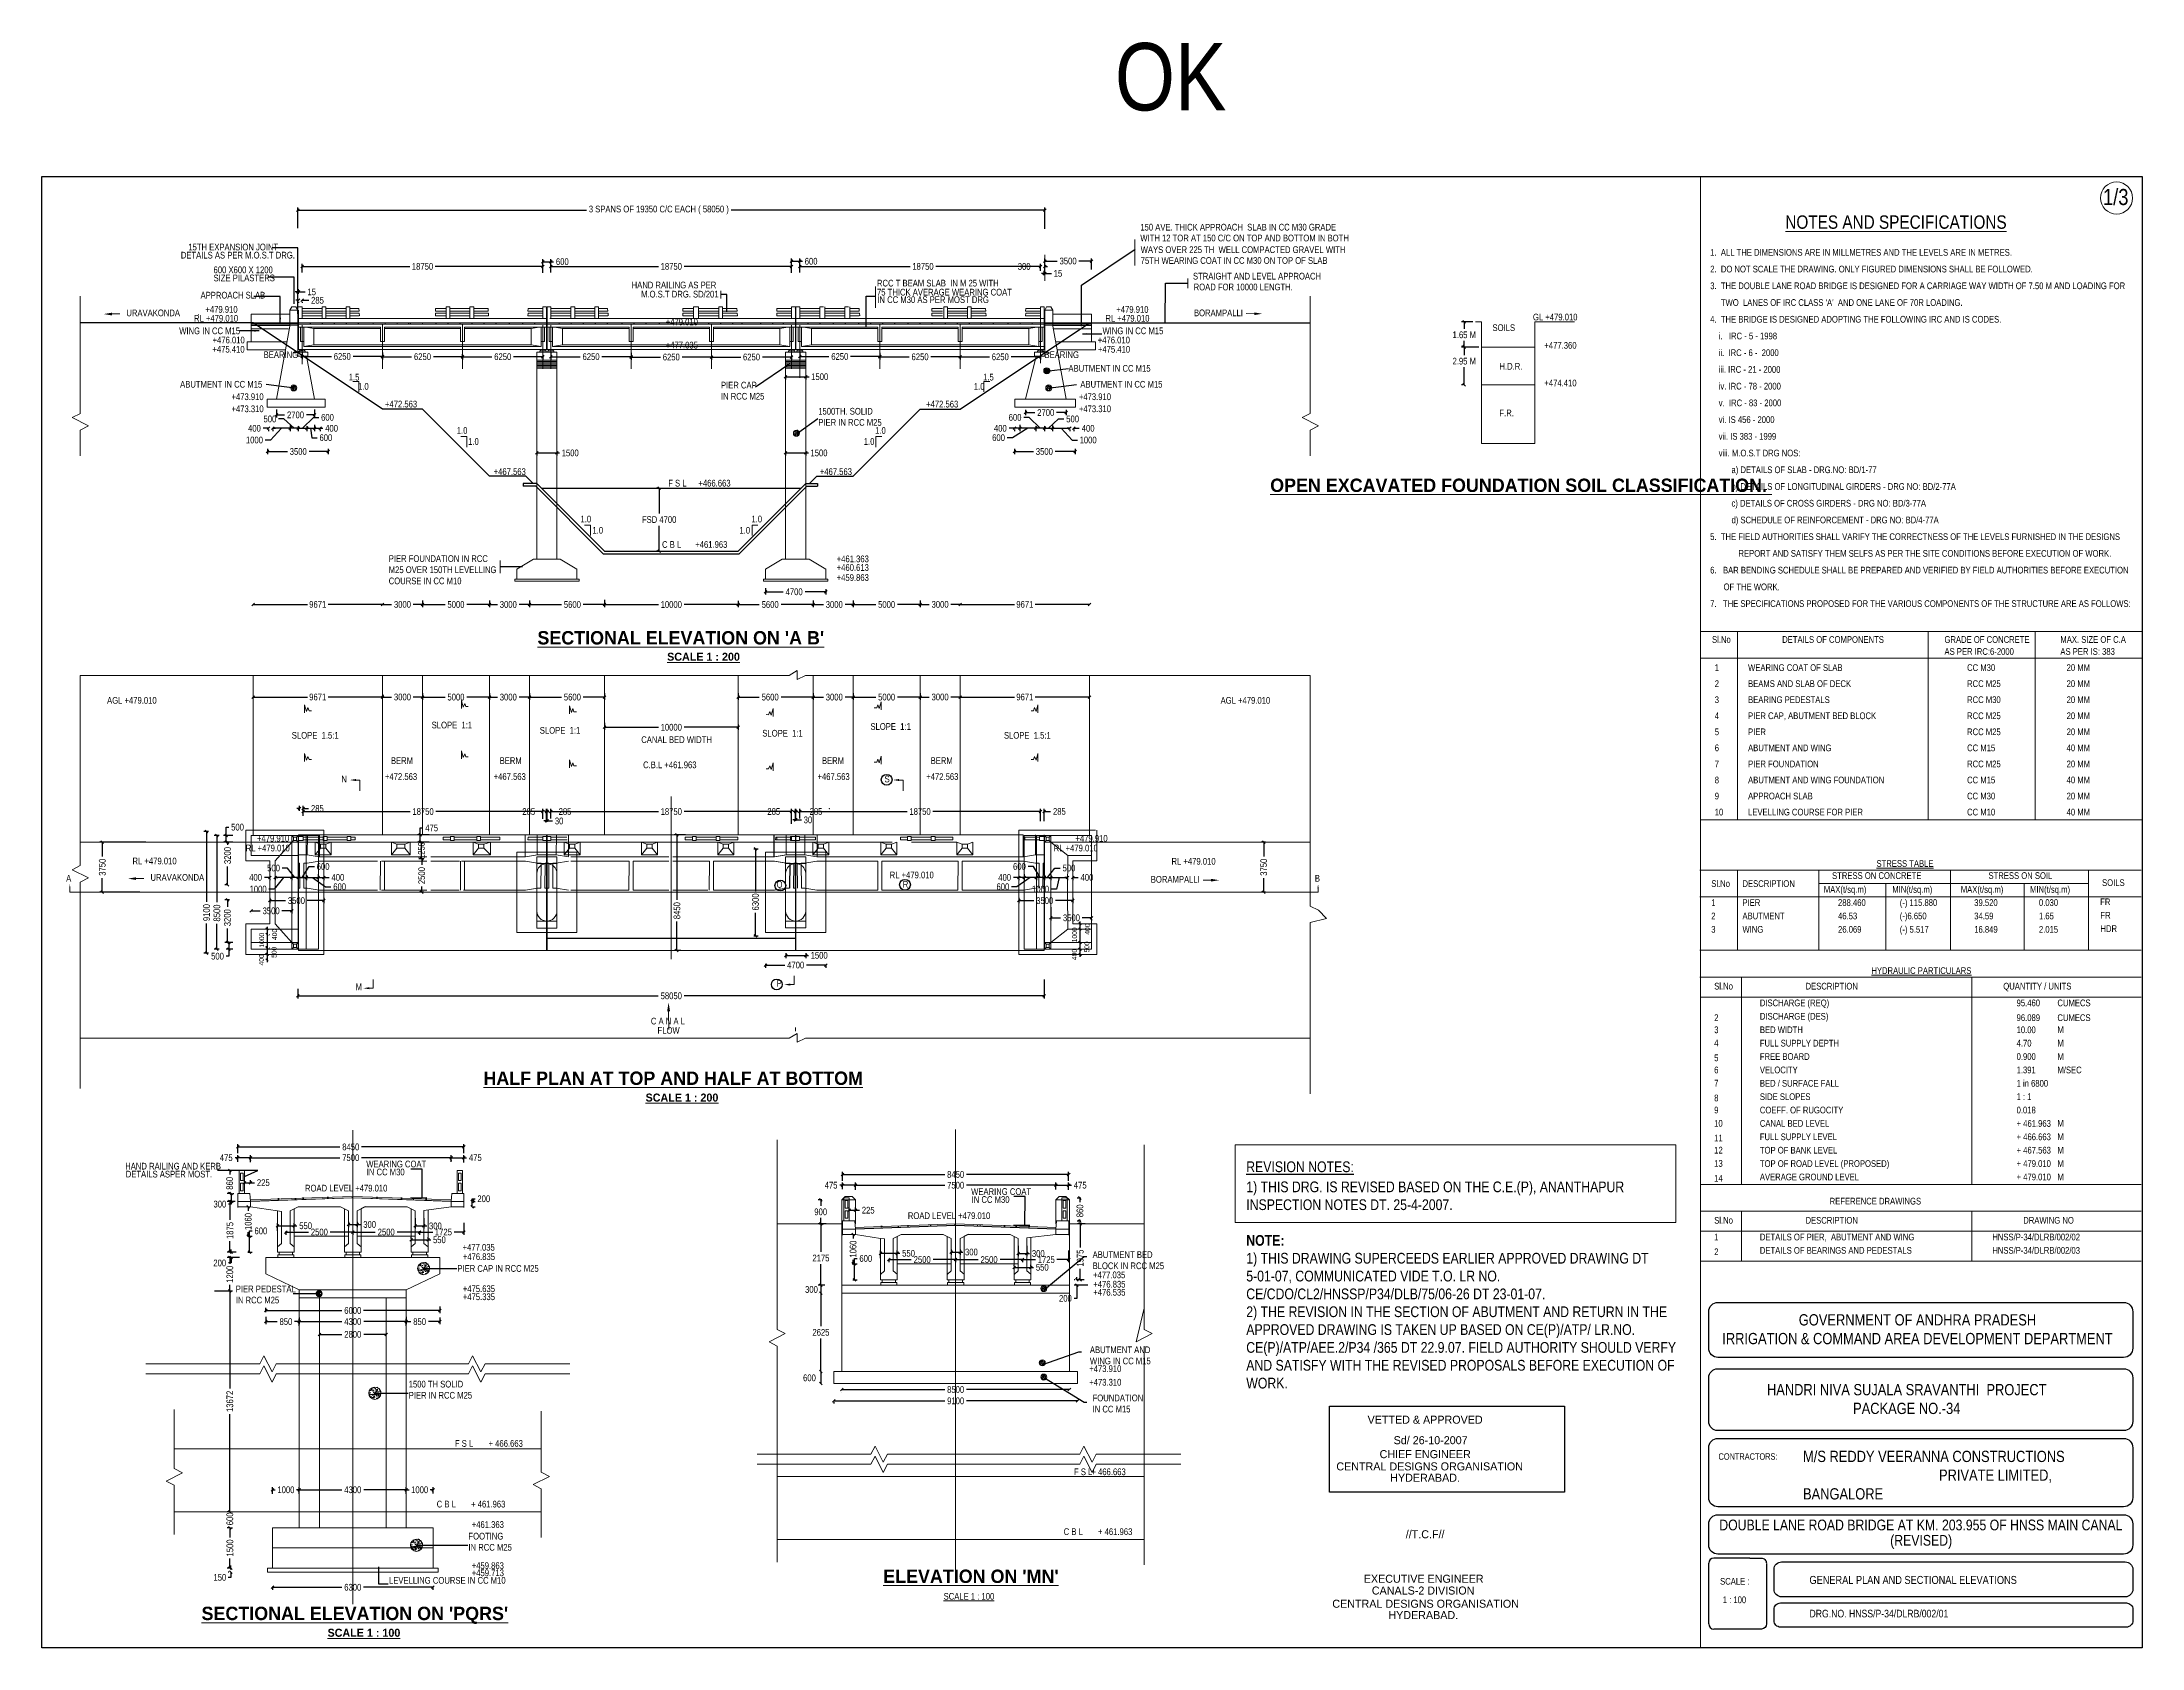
# Model space of a CAD drawing. Header units: millimetres. Extents: x -50489 to 84851, y 124916 to 300735.
# Drawn here: x 6342 to 84851, y 124916 to 184940 of the extents above; entities that cross this region are included whole.
import ezdxf
from ezdxf.enums import TextEntityAlignment as Align

# ---------------------------------------------------------------- set-up
doc = ezdxf.new("R2010")
doc.units = ezdxf.units.MM
for name, color, linetype in [('abutment', 7, 'Continuous'), ('canal', 7, 'Continuous'), ('MAIN', 7, 'Continuous'), ('pier', 7, 'Continuous'), ('SHEET', 3, 'Continuous'), ('slab', 7, 'Continuous')]:
    doc.layers.add(name, color=color, linetype=linetype)
doc.styles.add('ARIAL NARROW', font='ARIALN.TTF')
doc.styles.add('arn', font='ARIALN.TTF')
doc.styles.add('CITYBLUEPR', font='cityb___.ttf')
doc.styles.add('ROMANS', font='romans')
doc.dimstyles.new('ISO-25', dxfattribs={"dimtxt": 2.5, "dimasz": 2.5, "dimexe": 1.25, "dimexo": 0.625, "dimtad": 1, "dimdec": 0, "dimtxsty": 'Standard', "dimblk": 'OBLIQUE', "dimcen": 2.5, "dimdle": 1.25, "dimclrd": 6, "dimadec": 0, "dimazin": 0, "dimtfac": 1, "dimtdec": 0, "dimtmove": 0, "dimatfit": 3, "dimfxl": 1, "dimarcsym": 0})
doc.dimstyles.get("Standard").update_dxf_attribs({"dimtxt": 0.18, "dimasz": 0.18, "dimexe": 0.18, "dimexo": 0.0625, "dimgap": 0.09, "dimtad": 0, "dimtih": 1, "dimtoh": 1, "dimdec": 4, "dimzin": 0, "dimdsep": 46, "dimtxsty": 'Standard', "dimcen": 0.09, "dimadec": 0, "dimazin": 0, "dimtfac": 1, "dimtdec": 4, "dimtofl": 0, "dimtmove": 0, "dimatfit": 3, "dimfxl": 1, "dimtolj": 1, "dimtzin": 0, "dimarcsym": 0})
doc.dimstyles.new('STANDARD$7', dxfattribs={"dimtxt": 2, "dimasz": 2, "dimexe": 1.25, "dimexo": 0.625, "dimtad": 1, "dimdec": 0, "dimlfac": 0.5, "dimdsep": 46, "dimtxsty": 'Standard', "dimcen": 2.5, "dimadec": 0, "dimazin": 0, "dimtfac": 1, "dimtdec": 0, "dimtmove": 0, "dimatfit": 3, "dimfxl": 1, "dimtolj": 1, "dimtzin": 0, "dimarcsym": 0})

msp = doc.modelspace()

# ---------------------------------------------------------------- texts
at = {"lineweight": 5}
for s, height, style, p in [('SOILS', 250, 'arn', (60569.1, 174137.7)), ('GL +479.010', 250, 'arn', (62081.9, 174534.6)), ('+477.360', 250, 'arn', (62508.8, 173477.5)), ('H.D.R.', 250, 'arn', (60828.5, 172693.6)), ('+474.410', 250, 'arn', (62508.8, 172070.6)), ('F.R.', 250, 'arn', (60828.5, 170950.5)), ('%%uSCALE 1 : 200', 300, 'CITYBLUEPR', (29712.7, 161814.6)), ('%%USTRESS TABLE', 250, 'arn', (74924.1, 154110.4)), ('A', 250, 'arn', (7244.7, 153557.5)), ('B', 250, 'arn', (53927.3, 153557.7)), ('%%UHYDRAULIC PARTICULARS', 250, 'arn', (74733.2, 150107.8)), ('%%uSCALE 1 : 200', 300, 'CITYBLUEPR', (28907.4, 145337.8)), ('REFERENCE DRAWINGS', 250, 'arn', (73173.3, 141491.4)), ('C B L', 250, 'arn', (44537.4, 129138.7)), ('+ 461.963', 250, 'arn', (45822.4, 129138.7)), ('%%uSCALE 1 : 100', 250, 'arn', (40049.3, 126722.3)), ('%%uSCALE 1 : 100', 300, 'CITYBLUEPR', (17017.5, 125334.5))]:
    msp.add_text(s, height=height, dxfattribs=dict(at, style=style)).set_placement(p)
at = {"lineweight": 5, "style": 'CITYBLUEPR'}
for s, p in [('%%UOPEN EXCAVATED FOUNDATION SOIL CLASSIFICATION. ', (61637.3, 168122.1)), ("%%uSECTIONAL ELEVATION ON 'A B'", (30223.2, 162422.5)), ('%%uHALF PLAN AT TOP AND HALF AT BOTTOM', (29938.4, 145960.9)), ("%%uELEVATION ON 'MN'", (41070.2, 127345.4)), ("%%uSECTIONAL ELEVATION ON 'PQRS'", (18038.4, 125957.6))]:
    msp.add_text(s, height=500, dxfattribs=at).set_placement(p, align=Align.CENTER)
for s, p in [('VETTED & APPROVED', (55899.7, 133298.1)), ('Sd/ 26-10-2007', (56873.3, 132531.2)), ('CHIEF ENGINEER', (56347.8, 132010.5)), ('CENTRAL DESIGNS ORGANISATION', (54731, 131552.5)), ('HYDERABAD.', (56745.7, 131128.1)), ('//T.C.F//', (57325.7, 129016.4)), ('EXECUTIVE ENGINEER', (55756.2, 127353.8)), ('CANALS-2 DIVISION', (56058.2, 126912.8)), ('CENTRAL DESIGNS ORGANISATION', (54580.7, 126419.9)), ('HYDERABAD.', (56676.7, 125995.5))]:
    msp.add_text(s, height=300).set_placement(p)
at = {"color": 0, "linetype": 'Continuous', "style": 'ARIAL NARROW'}
for s, p in [('DOUBLE LANE ROAD BRIDGE AT KM. 203.955 OF HNSS MAIN CANAL', (69047.7, 129313)), ('(REVISED)', (75436.9, 128740))]:
    msp.add_text(s, height=400, dxfattribs=at).set_placement(p)
at = {"color": 1, "insert": (48538.2, 184902.3), "char_height": 2520, "width": 108000, "attachment_point": 2, "style": 'ARIAL NARROW'}
msp.add_mtext('OK', dxfattribs=at)
at = {"style": 'ARIAL NARROW'}
for s, insert, char_height, width, attachment_point in [('GOVERNMENT OF ANDHRA PRADESH\\PIRRIGATION & COMMAND AREA DEVELOPMENT DEPARTMENT', (76455.7, 137390.5), 420, 18000, 2), ('HANDRI NIVA SUJALA SRAVANTHI  PROJECT\\PPACKAGE NO.-34', (76055, 134780.7), 420, 18000, 2), ('M/S REDDY VEERANNA CONSTRUCTIONS \\P                                      PRIVATE LIMITED,\\PBANGALORE', (72178.2, 132286.2), 420, 18000, 1), ('SCALE :', (69077.8, 127533.8), 250, 2527.2, 1), ('GENERAL PLAN AND SECTIONAL ELEVATIONS ', (72419.2, 127608.6), 300, 11118.179, 1), ('1 : 100', (69176.9, 126841.2), 250, 2527.2, 1), ('DRG.NO. HNSS/P-34/DLRB/002/01', (72419.2, 126343.3), 283.097, 11118.179, 1)]:
    msp.add_mtext(s, dxfattribs=dict(at, insert=insert, char_height=char_height, width=width, attachment_point=attachment_point))
at = {"layer": 'abutment', "lineweight": 5, "style": 'arn'}
for s, p in [('APPROACH SLAB', (12269.8, 175352.9)), ('RL +479.010', (12025.9, 174488.2)), ('     +479.910', (12053.5, 174819.7)), ('RL +479.010', (46097.5, 174488.2)), ('     +479.910', (46107.6, 174819.7)), ('+475.410', (12713.7, 173330.4)), ('+476.010', (12719.9, 173675.3)), ('+476.010', (45811.9, 173675.3)), ('+475.410', (45818.2, 173330.4)), ('+473.910', (13426.1, 171556.6)), ('+473.310', (13426.1, 171105.2)), ('+473.910', (45105.7, 171556.6)), ('+473.310', (45105.7, 171105.2)), ('RL +479.010', (9726.6, 154204.4)), ('RL +479.010', (48568.7, 154193.4)), ('+476.835', (45646.1, 138386)), ('+476.535', (45646.1, 138086)), ('+473.910', (45493.1, 135229.3)), ('+473.310', (45493.1, 134723.6))]:
    msp.add_text(s, height=250, dxfattribs=at).set_placement(p)
at = {"layer": 'abutment', "lineweight": 5, "ltscale": 500, "style": 'arn'}
for s, p in [('RL +479.010', (13958.6, 154687.9)), ('     +479.910', (13983.2, 155048.2)), ('RL +479.010', (44164.8, 154687.9)), ('     +479.910', (44579.5, 155048.2))]:
    msp.add_text(s, height=250, dxfattribs=at).set_placement(p)
at = {"layer": 'abutment', "lineweight": 5, "char_height": 250, "style": 'arn'}
for s, insert, attachment_point in [('BORAMPALLI', (49408.2, 174814.2), 4), ('WING IN CC M15', (13747, 174143.1), 6), ('WING IN CC M15', (45989, 174143.1), 4), (' \\PBEARING', (14627.4, 173459.4), 4), (' \\PBEARING', (45108.5, 173459.4), 6), ('ABUTMENT IN CC M15', (44715.8, 172740.7), 4), ('ABUTMENT IN CC M15', (14575.2, 172146.4), 6), ('ABUTMENT IN CC M15', (45160.8, 172146.4), 4), ('BORAMPALLI', (47795.2, 153642.2), 4), ('ABUTMENT BED\\PBLOCK IN RCC M25', (45618.8, 139407.1), 4), ('ABUTMENT AND\\PWING IN CC M15', (45518.2, 135849.9), 4), ('FOUNDATION \\PIN CC M15', (45618.8, 134051.4), 4)]:
    msp.add_mtext(s, dxfattribs=dict(at, insert=insert, attachment_point=attachment_point))
at = {"layer": 'canal', "lineweight": 5, "style": 'arn'}
for s, p in [('+472.563', (19163.8, 171281.6)), ('+472.563', (39394.4, 171281.6)), ('+467.563', (23227.8, 168757)), ('+467.563', (35420.4, 168757)), ('F S L', (29752.9, 168326.1)), ('+466.663', (30882.6, 168326.1)), ('C B L', (29522.4, 166035.2)), ('+461.963', (30763.4, 166035.2)), ('Sl.No     ', (68775.1, 162483)), ('DETAILS OF COMPONENTS', (71399, 162483)), ('GRADE OF CONCRETE', (77466.2, 162483)), ('MAX. SIZE OF C.A', (81798.7, 162483)), ('AS PER IRC:6-2000', (77466.2, 162035.6)), ('AS PER IS: 383', (81798.7, 162035.6)), ('BERM', (19386.8, 157955.7)), ('BERM', (23450.8, 157955.7)), ('C.B.L +461.963', (28813.7, 157798.2)), ('BERM', (35500.5, 157955.7)), ('BERM', (39564.6, 157955.7)), ('+472.563', (19163.8, 157360.8)), ('+467.563', (23227.8, 157360.8)), ('+467.563', (35334.8, 157360.8)), ('+472.563', (39398.9, 157360.8)), ('STRESS ON CONCRETE', (73263, 153659.8)), ('STRESS ON SOIL', (79111.6, 153659.8)), ('Sl.No     ', (68747.4, 153360.2)), ('DESCRIPTION', (69914.4, 153360.2)), ('MAX(t/sq.m)', (72954.8, 153140.5)), ('MIN(t/sq.m)', (75514.7, 153140.5)), ('MAX(t/sq.m)', (78074.9, 153140.5)), ('MIN(t/sq.m)', (80665.8, 153140.5)), ('SOILS', (83357.8, 153395.6)), ('2', (68747.4, 152151.3)), ('1', (68747.4, 152651.3)), ('ABUTMENT', (69914.3, 152151.3)), ('PIER', (69914.3, 152651.3)), ('46.53', (73487.1, 152151.2)), ('288.460', (73487.1, 152651.2)), ('(-) 115.880', (75794.9, 152651.2)), ('(-)6.650', (75794.9, 152151.2)), ('39.520', (78579.2, 152651.2)), ('34.59', (78579.2, 152151.2)), ('0.030', (80997.3, 152651.2)), ('1.65', (80997.3, 152151.2)), ('FR', (83286.9, 152679.5)), ('FR', (83297.4, 152179.5)), ('3', (68747.4, 151648.5)), ('WING ', (69914.3, 151648.5)), ('26.069', (73487.1, 151648.4)), ('(-) 5.517', (75794.9, 151648.4)), ('16.849', (78579.3, 151648.4)), ('2.015', (80997.3, 151648.4)), ('HDR', (83297.4, 151676.7)), ('Sl.No', (68857.6, 149526.2)), ('DESCRIPTION', (72272.3, 149526.2)), ('QUANTITY / UNITS', (79664.6, 149526.2)), ('C A N A L ', (29105.8, 148221.3)), ('2', (68857.6, 148348.4)), ('DISCHARGE (REQ)', (70564.3, 148901.2)), ('DISCHARGE (DES)', (70564.3, 148401.2)), ('95.460', (80162.3, 148901.2)), ('96.089', (80162.3, 148348.4)), ('CUMECS', (81688.7, 148901.2)), ('CUMECS', (81688.7, 148348.4)), ('FLOW ', (29354, 147874.2)), ('4', (68857.6, 147401.2)), ('3', (68857.6, 147896)), ('BED WIDTH', (70564.3, 147896)), ('FULL SUPPLY DEPTH', (70564.3, 147396)), ('4.70', (80162.3, 147396)), ('10.00', (80162.3, 147896)), ('M', (81688.7, 147896)), ('M', (81688.7, 147396)), ('5', (68857.6, 146848.4)), ('FREE BOARD', (70564.3, 146896)), ('0.900', (80162.3, 146896)), ('M', (81688.7, 146896)), ('6', (68857.6, 146396)), ('7', (68857.6, 145901.2)), ('VELOCITY', (70564.3, 146396)), ('BED / SURFACE FALL', (70564.3, 145896)), ('1.391', (80162.3, 146396)), ('1 in 6800', (80162.3, 145896)), ('M/SEC', (81688.7, 146396)), ('8', (68857.6, 145348.4)), ('SIDE SLOPES', (70564.3, 145396)), ('1 : 1   ', (80162.3, 145396)), ('9', (68857.6, 144896)), ('10', (68857.6, 144401.2)), ('COEFF. OF RUGOCITY', (70564.3, 144896)), ('CANAL BED LEVEL', (70564.3, 144396)), ('0.018', (80162.3, 144896)), ('+ 461.963', (80162.3, 144396)), ('M', (81688.7, 144396)), ('11', (68857.6, 143848.4)), ('FULL SUPPLY LEVEL', (70564.3, 143896)), ('+ 466.663', (80162.3, 143896)), ('M', (81688.7, 143896)), ('12', (68857.6, 143396)), ('13', (68857.6, 142901.2)), ('TOP OF BANK LEVEL', (70564.3, 143396)), ('TOP OF ROAD LEVEL (PROPOSED)', (70564.3, 142896)), ('+ 467.563', (80162.3, 143396)), ('+ 479.010', (80162.3, 142896)), ('M', (81688.7, 143396)), ('M', (81688.7, 142896)), ('14', (68857.6, 142348.4)), ('AVERAGE GROUND LEVEL', (70564.3, 142396)), ('+ 479.010', (80162.3, 142396)), ('M', (81688.7, 142396)), ('Sl.No', (68857.6, 140776.2)), ('DESCRIPTION', (72272.3, 140776.2)), ('DRAWING NO', (80410.8, 140776.2)), ('2', (68857.6, 139598.4)), ('1', (68857.6, 140151.2)), ('DETAILS OF PIER,  ABUTMENT AND WING', (70564.3, 140151.2)), ('DETAILS OF BEARINGS AND PEDESTALS', (70564.3, 139651.2)), ('HNSS/P-34/DLRB/002/02', (79254.5, 140151.2)), ('HNSS/P-34/DLRB/002/03', (79254.5, 139651.2)), ('F S L', (21777.5, 132435.6)), ('+ 466.663', (23036.8, 132435.6)), ('F S L', (44925.3, 131375.5)), ('+ 466.663', (45575.9, 131375.5))]:
    msp.add_text(s, height=250, dxfattribs=at).set_placement(p)
at = {"layer": 'canal', "color": 0, "linetype": 'Continuous', "style": 'arn'}
msp.add_text('%%UREVISION NOTES:', height=400, dxfattribs=at).set_placement((51362.4, 142701.2))
at = {"layer": 'canal', "lineweight": 5, "char_height": 250, "style": 'arn'}
for s, insert, attachment_point in [('1.5', (18209.2, 172413.2), 6), ('1.0', (18555.7, 172064.8), 6), ('1.0', (41180.2, 172064.8), 4), ('1.5', (41526.8, 172413.2), 4), ('1.0', (22247.6, 170418.9), 6), ('1.0', (37488.3, 170418.9), 4), ('1.0', (22670.9, 170006.5), 6), ('1.0', (37065, 170006.5), 4), ('1.0', (26871.5, 167108.2), 6), ('1.0', (32864.4, 167108.2), 4), ('1.0', (27319, 166689.1), 6), ('1.0', (32417, 166689.1), 4), ('AGL +479.010', (8773.8, 160331.6), 4), ('AGL +479.010', (50404.1, 160331.6), 4), ('SLOPE  1:1', (20910.6, 159409.1), 4), ('SLOPE  1:1', (38825.3, 159355.1), 6), ('SLOPE  1.5:1', (15680, 159025.6), 4), ('SLOPE  1:1', (24952, 159211.2), 4), ('CANAL BED WIDTH', (28745.2, 158862.2), 4), ('SLOPE  1:1', (34784, 159103.3), 6), ('SLOPE  1.5:1', (44055.9, 159025.6), 6)]:
    msp.add_mtext(s, dxfattribs=dict(at, insert=insert, attachment_point=attachment_point))
at = {"layer": 'canal', "color": 0, "linetype": 'Continuous', "insert": (51364.3, 142350.7), "char_height": 400, "width": 16139.518, "attachment_point": 1, "style": 'arn'}
msp.add_mtext('1) THIS DRG. IS REVISED BASED ON THE C.E.(P), ANANTHAPUR INSPECTION NOTES DT. 25-4-2007.\\P\\P{\\fArial Narrow|b1|i0|c0|p34;NOTE:\\P}1) THIS DRAWING SUPERCEEDS EARLIER APPROVED DRAWING DT 5-01-07, COMMUNICATED VIDE T.O. LR NO. CE/CDO/CL2/HNSSP/P34/DLB/75/06-26 DT 23-01-07.\\P2) THE REVISION IN THE SECTION OF ABUTMENT AND RETURN IN THE APPROVED DRAWING IS TAKEN UP BASED ON CE(P)/ATP/ LR.NO. CE(P)/ATP/AEE.2/P34 /365 DT 22.9.07. FIELD AUTHORITY SHOULD VERFY AND SATISFY WITH THE REVISED PROPOSALS BEFORE EXECUTION OF WORK. ', dxfattribs=at)
at = {"layer": 'MAIN', "lineweight": 5, "style": 'ARIAL NARROW'}
for s, height, p in [('1/3', 600, (83389.6, 178846.1)), ('%%UNOTES AND SPECIFICATIONS', 500, (71517, 177960.2)), ('2', 250, (68877.5, 160832.8)), ('1', 250, (68877.5, 161432.8)), ('WEARING COAT OF SLAB', 250, (70123.1, 161432.8)), ('BEAMS AND SLAB OF DECK', 250, (70123.1, 160832.8)), ('CC M30', 250, (78311.9, 161432.8)), ('RCC M25', 250, (78311.9, 160832.8)), ('20 MM', 250, (82032.7, 161432.8)), ('20 MM', 250, (82032.7, 160832.8)), ('3', 250, (68877.5, 160232.8)), ('BEARING PEDESTALS', 250, (70123.1, 160232.8)), ('RCC M30', 250, (78311.9, 160232.8)), ('20 MM', 250, (82032.7, 160232.8)), ('4', 250, (68877.5, 159632.8)), ('PIER CAP, ABUTMENT BED BLOCK', 250, (70123.1, 159632.8)), ('RCC M25', 250, (78311.9, 159632.8)), ('20 MM', 250, (82032.7, 159632.8)), ('5', 250, (68877.5, 159032.8)), ('6', 250, (68877.5, 158432.8)), ('ABUTMENT AND WING', 250, (70123.1, 158432.8)), ('PIER', 250, (70123.1, 159032.8)), ('CC M15', 250, (78311.9, 158432.8)), ('RCC M25', 250, (78311.9, 159032.8)), ('40 MM', 250, (82032.7, 158432.8)), ('20 MM', 250, (82032.7, 159032.8)), ('7', 250, (68877.5, 157832.8)), ('PIER FOUNDATION', 250, (70123.1, 157832.8)), ('RCC M25', 250, (78311.9, 157832.8)), ('20 MM', 250, (82032.7, 157832.8)), ('8', 250, (68877.5, 157232.8)), ('ABUTMENT AND WING FOUNDATION', 250, (70123.1, 157232.8)), ('CC M15', 250, (78311.9, 157232.8)), ('40 MM', 250, (82032.7, 157232.8)), ('9', 250, (68877.5, 156632.8)), ('10', 250, (68877.5, 156032.8)), ('APPROACH SLAB', 250, (70123.1, 156632.8)), ('LEVELLING COURSE FOR PIER', 250, (70123.1, 156032.8)), ('CC M30', 250, (78311.9, 156632.8)), ('CC M10', 250, (78311.9, 156032.8)), ('40 MM', 250, (82032.7, 156032.8)), ('20 MM', 250, (82032.7, 156632.8))]:
    msp.add_text(s, height=height, dxfattribs=at).set_placement(p)
at = {"layer": 'MAIN', "lineweight": 5, "insert": (68707.8, 177203.2), "char_height": 250, "width": 16000, "attachment_point": 1, "line_spacing_factor": 1.5, "style": 'CITYBLUEPR'}
msp.add_mtext("{\\fArial Narrow|b0|i0|c0|p34;1.  ALL THE DIMENSIONS ARE IN MILLMETRES AND THE LEVELS ARE IN METRES.\\P2.  DO NOT SCALE THE DRAWING. ONLY FIGURED DIMENSIONS SHALL BE FOLLOWED.\\P3.  THE DOUBLE LANE ROAD BRIDGE IS DESIGNED FOR A CARRIAGE WAY WIDTH OF 7.50 M AND LOADING FOR\\P     TWO  LANES OF IRC CLASS 'A'  AND ONE LANE OF 70R LOADING.\\P4.  THE BRIDGE IS DESIGNED ADOPTING THE FOLLOWING IRC AND IS CODES.\\P    i.   IRC - 5 - 1998\\P    ii.  IRC - 6 -  2000\\P    iii. IRC - 21 - 2000\\P    iv. IRC - 78 - 2000\\P    v.  IRC - 83 - 2000\\P    vi. IS 456 - 2000\\P    vii. IS 383 - 1999\\P    viii. M.O.S.T DRG NOS: \\P          a) DETAILS OF SLAB - DRG.NO: BD/1-77\\P          b) DETAILS OF LONGITUDINAL GIRDERS - DRG NO: BD/2-77A\\P          c) DETAILS OF CROSS GIRDERS - DRG NO: BD/3-77A\\P          d) SCHEDULE OF REINFORCEMENT - DRG NO: BD/4-77A\\P\\pi-500,l500;5.  THE FIELD AUTHORITIES SHALL VARIFY THE CORRECTNESS OF THE LEVELS FURNISHED IN THE DESIGNS                 REPORT AND SATISFY THEM SELFS AS PER THE SITE CONDITIONS BEFORE EXECUTION OF WORK.\\P6.   BAR BENDING SCHEDULE SHALL BE PREPARED AND VERIFIED BY FIELD AUTHORITIES BEFORE EXECUTION OF THE WORK.\\P\\pi0,l0;7.   THE SPECIFICATIONS PROPOSED FOR THE VARIOUS COMPONENTS OF THE STRUCTURE ARE AS FOLLOWS:}", dxfattribs=at)
at = {"layer": 'pier', "lineweight": 5, "style": 'arn'}
for s, p in [('+461.363', (36052.1, 165496.8)), ('+460.613', (36052.1, 165174.5)), ('+459.863', (36052.1, 164799.5)), ('+476.835', (22076, 139415.2)), ('+475.635', (22075.5, 138218)), ('+475.335', (22075.5, 137918)), ('C B L', (21098.9, 130168)), ('+ 461.963', (22383.9, 130168)), ('+461.363', (22408.1, 129403.7)), ('+459.863', (22408.1, 127869.5)), ('+459.713', (22408.1, 127600.9))]:
    msp.add_text(s, height=250, dxfattribs=at).set_placement(p)
at = {"layer": 'pier', "lineweight": 5, "char_height": 250, "style": 'arn'}
for s, insert, attachment_point in [('PIER CAP\\PIN RCC M25', (31724.6, 171906.2), 4), ('1500TH. SOLID\\PPIER IN RCC M25', (35362.5, 170929.2), 4), ('PIER FOUNDATION IN RCC\\PM25 OVER 150TH LEVELLING \\PCOURSE IN CC M10', (19304.3, 165213.5), 4), ('PIER CAP IN RCC M25', (21870.9, 139226.2), 1), ('PIER PEDESTAL\\PIN RCC M25', (13587.3, 137790.9), 7), ('1500 TH SOLID\\PPIER IN RCC M25', (20051.1, 134567.6), 4), ('FOOTING\\PIN RCC M25', (22284.6, 128885), 4), ('LEVELLING COURSE IN CC M10', (19314.6, 127440.9), 4)]:
    msp.add_mtext(s, dxfattribs=dict(at, insert=insert, attachment_point=attachment_point))
at = {"layer": 'SHEET', "color": 0, "insert": (69018.7, 132069.7), "char_height": 240.632, "width": 3582.521, "attachment_point": 4, "style": 'ARIAL NARROW'}
msp.add_mtext('CONTRACTORS:', dxfattribs=at)
at = {"layer": 'slab', "lineweight": 5, "style": 'arn'}
for s, p in [('WITH 12 TOR AT 150 C/C ON TOP AND BOTTOM IN BOTH', (47402.6, 177489.2)), ('150 AVE. THICK APPROACH  SLAB IN CC M30 GRADE', (47402.6, 177894)), ('DETAILS AS PER M.O.S.T DRG.', (11532.4, 176848.4)), ('15TH EXPANSION JOINT', (11812.8, 177150.8)), ('WAYS OVER 225 TH  WELL COMPACTED GRAVEL WITH', (47417.1, 177052.9)), ('75TH WEARING COAT IN CC M30 ON TOP OF SLAB', (47417.1, 176648.1)), ('SIZE PILASTERS', (12756.5, 175997.3)), ('600 X600 X 1200', (12756.5, 176299.7)), ('HAND RAILING AS PER', (28385.7, 175731.5)), ('RCC T BEAM SLAB  IN M 25 WITH', (37558.2, 175802.6)), ('STRAIGHT AND LEVEL APPROACH', (49371.4, 176063.4)), ('ROAD FOR 10000 LENGTH.', (49396.1, 175658.7)), (' M.O.S.T DRG. SD/201', (28659.6, 175390.8)), ('75 THICK AVERAGE WEARING COAT', (37558.2, 175465.1)), ('IN CC M30 AS PER MOST DRG', (37572.2, 175184.9)), ('+479.010', (29661.4, 174354.1)), ('+477.035', (29661.4, 173486.5)), ('N', (17533.4, 157267.4)), ('S', (37840.6, 157267.4)), ('RL +479.010', (38033.4, 153683.1)), ('Q', (33803.8, 153330.3)), ('R', (38523, 153330.3)), ('M', (18066.2, 149501.6)), ('P', (33803.8, 149637.4)), ('HAND RAILING AND KERB', (9453.3, 142799.3)), ('WEARING COAT', (18464.4, 142878.8)), ('DETAILS ASPER MOST.', (9472.8, 142501.5)), ('ROAD LEVEL +479.010', (16174.2, 141977.2)), ('IN CC M30', (18483.8, 142580.9)), ('WEARING COAT', (41077.9, 141849.6)), ('IN CC M30', (41097.4, 141551.7)), ('ROAD LEVEL +479.010', (38712.7, 140948)), ('+477.035', (22067.5, 139765.2)), ('+477.035', (45637.7, 138736))]:
    msp.add_text(s, height=250, dxfattribs=at).set_placement(p)
at = {"layer": 'slab', "lineweight": 5, "char_height": 250, "attachment_point": 4, "style": 'arn'}
for insert in [(9496.3, 174813.9), (10400.1, 153714.2)]:
    msp.add_mtext('URAVAKONDA', dxfattribs=dict(at, insert=insert))

# ---------------------------------------------------------------- blocks, each defined once
blk = doc.blocks.new('_Oblique')
at = {"color": 0, "linetype": 'ByBlock', "lineweight": -2}
blk.add_line((-0.5, -0.5), (0.5, 0.5), dxfattribs=at)
blk = doc.blocks.new('*D1')
at = {"layer": 'Defpoints', "color": 0, "transparency": 16777216}
for p in [(34668, 176225), (43668, 176551), (43668, 176551)]:
    blk.add_point(p, dxfattribs=at)
at = {"layer": 'slab', "color": 0, "lineweight": -2, "transparency": 16777216}
for p, q in [((34668, 176325), (34668, 176651)), ((34668, 176551), (38801, 176551)), ((43668, 176551), (39752, 176551)), ((43668, 176451), (43668, 176451))]:
    blk.add_line(p, q, dxfattribs=at)
at = {"layer": 'slab', "color": 0, "lineweight": -2, "transparency": 16777216, "xscale": 100, "yscale": 100, "zscale": 100, "rotation": 180}
blk.add_blockref('_Oblique', (34668, 176551), dxfattribs=at)
at = {"layer": 'slab', "color": 0, "lineweight": -2, "transparency": 16777216, "xscale": 100, "yscale": 100, "zscale": 100}
blk.add_blockref('_Oblique', (43668, 176551), dxfattribs=at)
at = {"layer": 'slab', "color": 0, "lineweight": 5, "transparency": 16777216, "insert": (39276, 176551), "char_height": 250, "attachment_point": 5, "style": 'ARIAL NARROW'}
blk.add_mtext('\\A1;18750', dxfattribs=at)
blk = doc.blocks.new('*D2')
at = {"layer": 'Defpoints', "color": 0, "transparency": 16777216}
for p in [(43828, 178660), (15908, 177880), (43828, 177857)]:
    blk.add_point(p, dxfattribs=at)
at = {"layer": 'slab', "color": 0, "lineweight": -2, "transparency": 16777216}
for p, q in [((15908, 177980), (15908, 178760)), ((15908, 178660), (26698, 178660)), ((43828, 178660), (32106, 178660)), ((43828, 177957), (43828, 178760))]:
    blk.add_line(p, q, dxfattribs=at)
at = {"layer": 'slab', "color": 0, "lineweight": -2, "transparency": 16777216, "xscale": 100, "yscale": 100, "zscale": 100, "rotation": 180}
blk.add_blockref('_Oblique', (15908, 178660), dxfattribs=at)
at = {"layer": 'slab', "color": 0, "lineweight": -2, "transparency": 16777216, "xscale": 100, "yscale": 100, "zscale": 100}
blk.add_blockref('_Oblique', (43828, 178660), dxfattribs=at)
at = {"layer": 'slab', "color": 0, "lineweight": 5, "transparency": 16777216, "insert": (29402, 178660), "char_height": 250, "attachment_point": 5, "style": 'ARIAL NARROW'}
blk.add_mtext('\\A1;3 SPANS OF 19350 C/C EACH ( 58050 )', dxfattribs=at)
blk = doc.blocks.new('*D39')
at = {"layer": 'Defpoints', "color": 0, "transparency": 16777216}
for p in [(16108, 155923), (25068, 156177), (25068, 155829)]:
    blk.add_point(p, dxfattribs=at)
at = {"layer": 'slab', "color": 0, "lineweight": -2, "transparency": 16777216}
for p, q in [((16108, 156023), (16108, 156277)), ((25068, 155929), (25068, 156277)), ((16108, 156177), (20112, 156177)), ((25068, 156177), (21064, 156177))]:
    blk.add_line(p, q, dxfattribs=at)
at = {"layer": 'slab', "color": 0, "lineweight": -2, "transparency": 16777216, "xscale": 100, "yscale": 100, "zscale": 100, "rotation": 180}
blk.add_blockref('_Oblique', (16108, 156177), dxfattribs=at)
at = {"layer": 'slab', "color": 0, "lineweight": -2, "transparency": 16777216, "xscale": 100, "yscale": 100, "zscale": 100}
blk.add_blockref('_Oblique', (25068, 156177), dxfattribs=at)
at = {"layer": 'slab', "color": 0, "lineweight": 5, "transparency": 16777216, "insert": (20588, 156177), "char_height": 250, "attachment_point": 5, "style": 'ARIAL NARROW'}
blk.add_mtext('\\A1;18750', dxfattribs=at)
blk = doc.blocks.new('*D40')
at = {"layer": 'Defpoints', "color": 0, "transparency": 16777216}
for p in [(20526, 155034), (20716, 155034), (20716, 154409)]:
    blk.add_point(p, dxfattribs=at)
at = {"layer": 'slab', "color": 0, "lineweight": -2, "transparency": 16777216}
for p, q in [((20616, 155034), (20426, 155034)), ((20526, 154409), (20526, 155034)), ((20616, 154409), (20426, 154409))]:
    blk.add_line(p, q, dxfattribs=at)
at = {"layer": 'slab', "color": 0, "lineweight": -2, "transparency": 16777216, "xscale": 100, "yscale": 100, "zscale": 100}
for p, rotation in [((20526, 155034), 90), ((20526, 154409), 270)]:
    blk.add_blockref('_Oblique', p, dxfattribs=dict(at, rotation=rotation))
at = {"layer": 'slab', "color": 0, "lineweight": 5, "transparency": 16777216, "insert": (20526, 154722), "char_height": 250, "attachment_point": 5, "rotation": 90, "style": 'ARIAL NARROW'}
blk.add_mtext('\\A1;1250', dxfattribs=at)
blk = doc.blocks.new('*D3')
at = {"layer": 'Defpoints', "color": 0, "transparency": 16777216}
for p in [(20716, 154409), (20537, 153159), (20716, 153159)]:
    blk.add_point(p, dxfattribs=at)
at = {"layer": 'slab', "color": 0, "lineweight": -2, "transparency": 16777216}
for p, q in [((20616, 154409), (20437, 154409)), ((20537, 154409), (20537, 154192)), ((20616, 153159), (20437, 153159)), ((20537, 153159), (20537, 153377))]:
    blk.add_line(p, q, dxfattribs=at)
at = {"layer": 'slab', "color": 0, "lineweight": -2, "transparency": 16777216, "xscale": 100, "yscale": 100, "zscale": 100}
for p, rotation in [((20537, 154409), 90), ((20537, 153159), 270)]:
    blk.add_blockref('_Oblique', p, dxfattribs=dict(at, rotation=rotation))
at = {"layer": 'slab', "color": 0, "lineweight": 5, "transparency": 16777216, "insert": (20537, 153784), "char_height": 250, "attachment_point": 5, "rotation": 90, "style": 'ARIAL NARROW'}
blk.add_mtext('\\A1;2500', dxfattribs=at)
blk = doc.blocks.new('*D4')
at = {"layer": 'Defpoints', "color": 0, "transparency": 16777216}
for p in [(16108, 156294), (15968, 156108), (16108, 156108)]:
    blk.add_point(p, dxfattribs=at)
at = {"layer": 'slab', "color": 0, "lineweight": -2, "transparency": 16777216}
for p, q in [((15968, 156294), (15868, 156294)), ((15968, 156208), (15968, 156394)), ((16108, 156208), (16108, 156394)), ((16108, 156294), (16308, 156294))]:
    blk.add_line(p, q, dxfattribs=at)
at = {"layer": 'slab', "color": 0, "lineweight": -2, "transparency": 16777216, "xscale": 100, "yscale": 100, "zscale": 100}
blk.add_blockref('_Oblique', (15968, 156294), dxfattribs=at)
at = {"layer": 'slab', "color": 0, "lineweight": -2, "transparency": 16777216, "xscale": 100, "yscale": 100, "zscale": 100, "rotation": 180}
blk.add_blockref('_Oblique', (16108, 156294), dxfattribs=at)
at = {"layer": 'slab', "color": 0, "lineweight": 5, "transparency": 16777216, "insert": (16637, 156294), "char_height": 250, "attachment_point": 5, "style": 'ARIAL NARROW'}
blk.add_mtext('\\A1;285', dxfattribs=at)
blk = doc.blocks.new('*D5')
at = {"layer": 'Defpoints', "color": 0, "transparency": 16777216}
for p in [(20478, 155309), (20911, 155309), (20911, 155034)]:
    blk.add_point(p, dxfattribs=at)
at = {"layer": 'slab', "color": 0, "lineweight": -2, "transparency": 16777216}
for p, q in [((20478, 155309), (20478, 155565)), ((20478, 155565), (20578, 155565)), ((20811, 155309), (20378, 155309)), ((20811, 155034), (20378, 155034)), ((20478, 155034), (20478, 155309))]:
    blk.add_line(p, q, dxfattribs=at)
at = {"layer": 'slab', "color": 0, "lineweight": -2, "transparency": 16777216, "xscale": 100, "yscale": 100, "zscale": 100}
for p, rotation in [((20478, 155309), 90), ((20478, 155034), 270)]:
    blk.add_blockref('_Oblique', p, dxfattribs=dict(at, rotation=rotation))
at = {"layer": 'slab', "color": 0, "lineweight": 5, "transparency": 16777216, "insert": (20910, 155565), "char_height": 250, "attachment_point": 5, "style": 'ARIAL NARROW'}
blk.add_mtext('\\A1;475', dxfattribs=at)
blk = doc.blocks.new('*D6')
at = {"layer": 'Defpoints', "color": 0, "transparency": 16777216}
for p in [(15908, 175434), (15928, 175600), (15928, 175434)]:
    blk.add_point(p, dxfattribs=at)
at = {"layer": 'slab', "color": 0, "lineweight": -2, "transparency": 16777216}
for p, q in [((15908, 175600), (15808, 175600)), ((15908, 175534), (15908, 175700)), ((15928, 175534), (15928, 175700)), ((15928, 175600), (16186, 175600))]:
    blk.add_line(p, q, dxfattribs=at)
at = {"layer": 'slab', "color": 0, "lineweight": -2, "transparency": 16777216, "xscale": 100, "yscale": 100, "zscale": 100}
blk.add_blockref('_Oblique', (15908, 175600), dxfattribs=at)
at = {"layer": 'slab', "color": 0, "lineweight": -2, "transparency": 16777216, "xscale": 100, "yscale": 100, "zscale": 100, "rotation": 180}
blk.add_blockref('_Oblique', (15928, 175600), dxfattribs=at)
at = {"layer": 'slab', "color": 0, "lineweight": 5, "transparency": 16777216, "insert": (16424, 175600), "char_height": 250, "attachment_point": 5, "style": 'ARIAL NARROW'}
blk.add_mtext('\\A1;15 ', dxfattribs=at)
blk = doc.blocks.new('*D7')
at = {"layer": 'Defpoints', "color": 0, "transparency": 16777216}
for p in [(15928, 175330), (16068, 175330), (16068, 175286)]:
    blk.add_point(p, dxfattribs=at)
at = {"layer": 'slab', "color": 0, "lineweight": -2, "transparency": 16777216}
for p, q in [((15928, 175286), (15828, 175286)), ((15928, 175230), (15928, 175186)), ((16068, 175286), (16312, 175286)), ((16068, 175230), (16068, 175186))]:
    blk.add_line(p, q, dxfattribs=at)
at = {"layer": 'slab', "color": 0, "lineweight": -2, "transparency": 16777216, "xscale": 100, "yscale": 100, "zscale": 100}
blk.add_blockref('_Oblique', (15928, 175286), dxfattribs=at)
at = {"layer": 'slab', "color": 0, "lineweight": -2, "transparency": 16777216, "xscale": 100, "yscale": 100, "zscale": 100, "rotation": 180}
blk.add_blockref('_Oblique', (16068, 175286), dxfattribs=at)
at = {"layer": 'slab', "color": 0, "lineweight": 5, "transparency": 16777216, "insert": (16641, 175286), "char_height": 250, "attachment_point": 5, "style": 'ARIAL NARROW'}
blk.add_mtext('\\A1;285', dxfattribs=at)
blk = doc.blocks.new('*D8')
at = {"layer": 'Defpoints', "color": 0, "transparency": 16777216}
for p in [(30080, 155309), (30494, 155309), (30324, 150984)]:
    blk.add_point(p, dxfattribs=at)
at = {"layer": 'slab', "color": 0, "lineweight": -2, "transparency": 16777216}
for p, q in [((30394, 155309), (29980, 155309)), ((30080, 155309), (30080, 152879)), ((30080, 150984), (30080, 152068)), ((30224, 150984), (29980, 150984))]:
    blk.add_line(p, q, dxfattribs=at)
at = {"layer": 'slab', "color": 0, "lineweight": -2, "transparency": 16777216, "xscale": 100, "yscale": 100, "zscale": 100}
for p, rotation in [((30080, 155309), 90), ((30080, 150984), 270)]:
    blk.add_blockref('_Oblique', p, dxfattribs=dict(at, rotation=rotation))
at = {"layer": 'slab', "color": 0, "lineweight": 5, "transparency": 16777216, "insert": (30080, 152473), "char_height": 250, "attachment_point": 5, "rotation": 90, "style": 'ARIAL NARROW'}
blk.add_mtext('\\A1;8450', dxfattribs=at)
blk = doc.blocks.new('*D41')
at = {"layer": 'Defpoints', "color": 0, "transparency": 16777216}
for p in [(25368, 155923), (34368, 156177), (34368, 155623)]:
    blk.add_point(p, dxfattribs=at)
at = {"layer": 'slab', "color": 0, "lineweight": -2, "transparency": 16777216}
for p, q in [((25368, 156023), (25368, 156277)), ((34368, 155723), (34368, 156277)), ((25368, 156177), (29392, 156177)), ((34368, 156177), (30344, 156177))]:
    blk.add_line(p, q, dxfattribs=at)
at = {"layer": 'slab', "color": 0, "lineweight": -2, "transparency": 16777216, "xscale": 100, "yscale": 100, "zscale": 100, "rotation": 180}
blk.add_blockref('_Oblique', (25368, 156177), dxfattribs=at)
at = {"layer": 'slab', "color": 0, "lineweight": -2, "transparency": 16777216, "xscale": 100, "yscale": 100, "zscale": 100}
blk.add_blockref('_Oblique', (34368, 156177), dxfattribs=at)
at = {"layer": 'slab', "color": 0, "lineweight": 5, "transparency": 16777216, "insert": (29868, 156177), "char_height": 250, "attachment_point": 5, "style": 'ARIAL NARROW'}
blk.add_mtext('\\A1;18750', dxfattribs=at)
blk = doc.blocks.new('*D42')
at = {"layer": 'Defpoints', "color": 0, "transparency": 16777216}
for p in [(25208, 155692), (25228, 155826), (25228, 155692)]:
    blk.add_point(p, dxfattribs=at)
at = {"layer": 'slab', "color": 0, "lineweight": -2, "transparency": 16777216}
for p, q in [((25208, 155826), (25108, 155826)), ((25208, 155792), (25208, 155926)), ((25228, 155792), (25228, 155926)), ((25228, 155826), (25428, 155826))]:
    blk.add_line(p, q, dxfattribs=at)
at = {"layer": 'slab', "color": 0, "lineweight": -2, "transparency": 16777216, "xscale": 100, "yscale": 100, "zscale": 100}
blk.add_blockref('_Oblique', (25208, 155826), dxfattribs=at)
at = {"layer": 'slab', "color": 0, "lineweight": -2, "transparency": 16777216, "xscale": 100, "yscale": 100, "zscale": 100, "rotation": 180}
blk.add_blockref('_Oblique', (25228, 155826), dxfattribs=at)
at = {"layer": 'slab', "color": 0, "lineweight": 5, "transparency": 16777216, "insert": (25674, 155826), "char_height": 250, "attachment_point": 5, "style": 'ARIAL NARROW'}
blk.add_mtext('\\A1;30', dxfattribs=at)
blk = doc.blocks.new('*D43')
at = {"layer": 'Defpoints', "color": 0, "transparency": 16777216}
for p in [(25228, 155806), (25368, 156177), (25368, 155819)]:
    blk.add_point(p, dxfattribs=at)
at = {"layer": 'slab', "color": 0, "lineweight": -2, "transparency": 16777216}
for p, q in [((25228, 155906), (25228, 156277)), ((25368, 155919), (25368, 156277)), ((25228, 156177), (25128, 156177)), ((25368, 156177), (25568, 156177))]:
    blk.add_line(p, q, dxfattribs=at)
at = {"layer": 'slab', "color": 0, "lineweight": -2, "transparency": 16777216, "xscale": 100, "yscale": 100, "zscale": 100}
blk.add_blockref('_Oblique', (25228, 156177), dxfattribs=at)
at = {"layer": 'slab', "color": 0, "lineweight": -2, "transparency": 16777216, "xscale": 100, "yscale": 100, "zscale": 100, "rotation": 180}
blk.add_blockref('_Oblique', (25368, 156177), dxfattribs=at)
at = {"layer": 'slab', "color": 0, "lineweight": 5, "transparency": 16777216, "insert": (25897, 156177), "char_height": 250, "attachment_point": 5, "style": 'ARIAL NARROW'}
blk.add_mtext('\\A1;285', dxfattribs=at)
blk = doc.blocks.new('*D44')
at = {"layer": 'Defpoints', "color": 0, "transparency": 16777216}
for p in [(25068, 155804), (25208, 156177), (25208, 155817)]:
    blk.add_point(p, dxfattribs=at)
at = {"layer": 'slab', "color": 0, "lineweight": -2, "transparency": 16777216}
for p, q in [((25068, 155904), (25068, 156277)), ((25208, 155917), (25208, 156277)), ((25068, 156177), (24868, 156177)), ((25208, 156177), (25308, 156177))]:
    blk.add_line(p, q, dxfattribs=at)
at = {"layer": 'slab', "color": 0, "lineweight": -2, "transparency": 16777216, "xscale": 100, "yscale": 100, "zscale": 100}
blk.add_blockref('_Oblique', (25068, 156177), dxfattribs=at)
at = {"layer": 'slab', "color": 0, "lineweight": -2, "transparency": 16777216, "xscale": 100, "yscale": 100, "zscale": 100, "rotation": 180}
blk.add_blockref('_Oblique', (25208, 156177), dxfattribs=at)
at = {"layer": 'slab', "color": 0, "lineweight": 5, "transparency": 16777216, "insert": (24539, 156177), "char_height": 250, "attachment_point": 5, "style": 'ARIAL NARROW'}
blk.add_mtext('\\A1;285', dxfattribs=at)
blk = doc.blocks.new('*D45')
at = {"layer": 'canal', "color": 0, "lineweight": -2, "transparency": 16777216}
for p, q in [((29360, 168265), (29314, 168265)), ((29414, 168265), (29414, 167320)), ((29414, 165915), (29414, 166861)), ((29360, 165915), (29314, 165915))]:
    blk.add_line(p, q, dxfattribs=at)
at = {"layer": 'Defpoints', "color": 0, "transparency": 16777216}
for p in [(29414, 168265), (29460, 168265), (29460, 165915)]:
    blk.add_point(p, dxfattribs=at)
at = {"layer": 'canal', "color": 0, "lineweight": -2, "transparency": 16777216, "xscale": 100, "yscale": 100, "zscale": 100}
for p, rotation in [((29414, 168265), 90), ((29414, 165915), 270)]:
    blk.add_blockref('_Oblique', p, dxfattribs=dict(at, rotation=rotation))
at = {"layer": 'canal', "color": 0, "lineweight": 5, "transparency": 16777216, "insert": (29414, 167090), "char_height": 250, "attachment_point": 5, "style": 'ARIAL NARROW'}
blk.add_mtext('\\A1;FSD 4700', dxfattribs=at)
blk = doc.blocks.new('*D46')
at = {"layer": 'Defpoints', "color": 0, "transparency": 16777216}
for p in [(25368, 176225), (34368, 176551), (34368, 176207)]:
    blk.add_point(p, dxfattribs=at)
at = {"layer": 'slab', "color": 0, "lineweight": -2, "transparency": 16777216}
for p, q in [((25368, 176325), (25368, 176651)), ((34368, 176307), (34368, 176651)), ((25368, 176551), (29392, 176551)), ((34368, 176551), (30344, 176551))]:
    blk.add_line(p, q, dxfattribs=at)
at = {"layer": 'slab', "color": 0, "lineweight": -2, "transparency": 16777216, "xscale": 100, "yscale": 100, "zscale": 100, "rotation": 180}
blk.add_blockref('_Oblique', (25368, 176551), dxfattribs=at)
at = {"layer": 'slab', "color": 0, "lineweight": -2, "transparency": 16777216, "xscale": 100, "yscale": 100, "zscale": 100}
blk.add_blockref('_Oblique', (34368, 176551), dxfattribs=at)
at = {"layer": 'slab', "color": 0, "lineweight": 5, "transparency": 16777216, "insert": (29868, 176551), "char_height": 250, "attachment_point": 5, "style": 'ARIAL NARROW'}
blk.add_mtext('\\A1;18750', dxfattribs=at)
blk = doc.blocks.new('*D47')
at = {"layer": 'Defpoints', "color": 0, "transparency": 16777216}
for p in [(25368, 176729), (25068, 176551), (25368, 176551)]:
    blk.add_point(p, dxfattribs=at)
at = {"layer": 'slab', "color": 0, "lineweight": -2, "transparency": 16777216}
for p, q in [((25068, 176651), (25068, 176829)), ((25068, 176729), (25368, 176729)), ((25368, 176651), (25368, 176829)), ((25368, 176729), (25468, 176729))]:
    blk.add_line(p, q, dxfattribs=at)
at = {"layer": 'slab', "color": 0, "lineweight": -2, "transparency": 16777216, "xscale": 100, "yscale": 100, "zscale": 100, "rotation": 180}
blk.add_blockref('_Oblique', (25068, 176729), dxfattribs=at)
at = {"layer": 'slab', "color": 0, "lineweight": -2, "transparency": 16777216, "xscale": 100, "yscale": 100, "zscale": 100}
blk.add_blockref('_Oblique', (25368, 176729), dxfattribs=at)
at = {"layer": 'slab', "color": 0, "lineweight": 5, "transparency": 16777216, "insert": (25795, 176729), "char_height": 250, "attachment_point": 5, "style": 'ARIAL NARROW'}
blk.add_mtext('\\A1;600', dxfattribs=at)
blk = doc.blocks.new('*D30')
at = {"layer": 'Defpoints', "color": 0, "transparency": 16777216}
for p in [(34510, 155730), (34530, 155865), (34530, 155731)]:
    blk.add_point(p, dxfattribs=at)
at = {"layer": 'slab', "color": 0, "lineweight": -2, "transparency": 16777216}
for p, q in [((34510, 155865), (34410, 155865)), ((34510, 155830), (34510, 155965)), ((34530, 155831), (34530, 155965)), ((34530, 155865), (34730, 155865))]:
    blk.add_line(p, q, dxfattribs=at)
at = {"layer": 'slab', "color": 0, "lineweight": -2, "transparency": 16777216, "xscale": 100, "yscale": 100, "zscale": 100}
blk.add_blockref('_Oblique', (34510, 155865), dxfattribs=at)
at = {"layer": 'slab', "color": 0, "lineweight": -2, "transparency": 16777216, "xscale": 100, "yscale": 100, "zscale": 100, "rotation": 180}
blk.add_blockref('_Oblique', (34530, 155865), dxfattribs=at)
at = {"layer": 'slab', "color": 0, "lineweight": 5, "transparency": 16777216, "insert": (34976, 155865), "char_height": 250, "attachment_point": 5, "style": 'ARIAL NARROW'}
blk.add_mtext('\\A1;30', dxfattribs=at)
blk = doc.blocks.new('*D9')
at = {"layer": 'Defpoints', "color": 0, "transparency": 16777216}
for p in [(14956, 127318), (20957, 127318), (20957, 127184)]:
    blk.add_point(p, dxfattribs=at)
at = {"layer": 'pier', "color": 0, "lineweight": -2, "transparency": 16777216}
for p, q in [((14956, 127218), (14956, 127084)), ((14956, 127184), (17554, 127184)), ((20957, 127184), (18367, 127184)), ((20957, 127218), (20957, 127084))]:
    blk.add_line(p, q, dxfattribs=at)
at = {"layer": 'pier', "color": 0, "lineweight": -2, "transparency": 16777216, "xscale": 100, "yscale": 100, "zscale": 100, "rotation": 180}
blk.add_blockref('_Oblique', (14956, 127184), dxfattribs=at)
at = {"layer": 'pier', "color": 0, "lineweight": -2, "transparency": 16777216, "xscale": 100, "yscale": 100, "zscale": 100}
blk.add_blockref('_Oblique', (20957, 127184), dxfattribs=at)
at = {"layer": 'pier', "color": 0, "lineweight": 5, "transparency": 16777216, "insert": (17961, 127184), "char_height": 250, "attachment_point": 5, "style": 'ARIAL NARROW'}
blk.add_mtext('\\A1;6300', dxfattribs=at)
blk = doc.blocks.new('*D10')
at = {"layer": 'Defpoints', "color": 0, "transparency": 16777216}
for p in [(21211, 137783), (21211, 137529), (14711, 137371)]:
    blk.add_point(p, dxfattribs=at)
at = {"layer": 'pier', "color": 0, "lineweight": -2, "transparency": 16777216}
for p, q in [((14711, 137471), (14711, 137629)), ((14711, 137529), (17554, 137529)), ((21211, 137529), (18367, 137529)), ((21211, 137683), (21211, 137429))]:
    blk.add_line(p, q, dxfattribs=at)
at = {"layer": 'pier', "color": 0, "lineweight": -2, "transparency": 16777216, "xscale": 100, "yscale": 100, "zscale": 100, "rotation": 180}
blk.add_blockref('_Oblique', (14711, 137529), dxfattribs=at)
at = {"layer": 'pier', "color": 0, "lineweight": -2, "transparency": 16777216, "xscale": 100, "yscale": 100, "zscale": 100}
blk.add_blockref('_Oblique', (21211, 137529), dxfattribs=at)
at = {"layer": 'pier', "color": 0, "lineweight": 5, "transparency": 16777216, "insert": (17961, 137529), "char_height": 250, "attachment_point": 5, "style": 'ARIAL NARROW'}
blk.add_mtext('\\A1;6000', dxfattribs=at)
blk = doc.blocks.new('*D11')
at = {"layer": 'Defpoints', "color": 0, "transparency": 16777216}
for p in [(14136, 143246), (21636, 143243), (21636, 143241)]:
    blk.add_point(p, dxfattribs=at)
at = {"layer": 'slab', "color": 0, "lineweight": -2, "transparency": 16777216}
for p, q in [((14136, 143241), (17481, 143241)), ((14136, 143146), (14136, 143141)), ((21636, 143241), (18291, 143241)), ((21636, 143143), (21636, 143141))]:
    blk.add_line(p, q, dxfattribs=at)
at = {"layer": 'slab', "color": 0, "lineweight": -2, "transparency": 16777216, "xscale": 100, "yscale": 100, "zscale": 100, "rotation": 180}
blk.add_blockref('_Oblique', (14136, 143241), dxfattribs=at)
at = {"layer": 'slab', "color": 0, "lineweight": -2, "transparency": 16777216, "xscale": 100, "yscale": 100, "zscale": 100}
blk.add_blockref('_Oblique', (21636, 143241), dxfattribs=at)
at = {"layer": 'slab', "color": 0, "lineweight": 5, "transparency": 16777216, "insert": (17886, 143241), "char_height": 250, "attachment_point": 5, "style": 'ARIAL NARROW'}
blk.add_mtext('\\A1;7500', dxfattribs=at)
blk = doc.blocks.new('*D12')
at = {"layer": 'Defpoints', "color": 0, "transparency": 16777216}
for p in [(13661, 143308), (22111, 143642), (22111, 143307)]:
    blk.add_point(p, dxfattribs=at)
at = {"layer": 'slab', "color": 0, "lineweight": -2, "transparency": 16777216}
for p, q in [((13661, 143408), (13661, 143742)), ((22111, 143407), (22111, 143742)), ((13661, 143642), (17480, 143642)), ((22111, 143642), (18291, 143642))]:
    blk.add_line(p, q, dxfattribs=at)
at = {"layer": 'slab', "color": 0, "lineweight": -2, "transparency": 16777216, "xscale": 100, "yscale": 100, "zscale": 100, "rotation": 180}
blk.add_blockref('_Oblique', (13661, 143642), dxfattribs=at)
at = {"layer": 'slab', "color": 0, "lineweight": -2, "transparency": 16777216, "xscale": 100, "yscale": 100, "zscale": 100}
blk.add_blockref('_Oblique', (22111, 143642), dxfattribs=at)
at = {"layer": 'slab', "color": 0, "lineweight": 5, "transparency": 16777216, "insert": (17886, 143642), "char_height": 250, "attachment_point": 5, "style": 'ARIAL NARROW'}
blk.add_mtext('\\A1;8450', dxfattribs=at)
blk = doc.blocks.new('*D13')
at = {"layer": 'Defpoints', "color": 0, "transparency": 16777216}
for p in [(15461, 140595), (17961, 140595), (17961, 140460)]:
    blk.add_point(p, dxfattribs=at)
at = {"layer": 'slab', "color": 0, "lineweight": -2, "transparency": 16777216}
for p, q in [((15461, 140495), (15461, 140360)), ((15461, 140460), (16303, 140460)), ((17961, 140460), (17118, 140460)), ((17961, 140495), (17961, 140360))]:
    blk.add_line(p, q, dxfattribs=at)
at = {"layer": 'slab', "color": 0, "lineweight": -2, "transparency": 16777216, "xscale": 100, "yscale": 100, "zscale": 100, "rotation": 180}
blk.add_blockref('_Oblique', (15461, 140460), dxfattribs=at)
at = {"layer": 'slab', "color": 0, "lineweight": -2, "transparency": 16777216, "xscale": 100, "yscale": 100, "zscale": 100}
blk.add_blockref('_Oblique', (17961, 140460), dxfattribs=at)
at = {"layer": 'slab', "color": 0, "lineweight": 5, "transparency": 16777216, "insert": (16711, 140460), "char_height": 250, "attachment_point": 5, "style": 'ARIAL NARROW'}
blk.add_mtext('\\A1;2500', dxfattribs=at)
blk = doc.blocks.new('*D14')
at = {"layer": 'Defpoints', "color": 0, "transparency": 16777216}
for p in [(34368, 156177), (34510, 156178), (34510, 155865)]:
    blk.add_point(p, dxfattribs=at)
at = {"layer": 'slab', "color": 0, "lineweight": -2, "transparency": 16777216}
for p, q in [((34368, 156277), (34368, 156278)), ((34510, 155965), (34510, 156278)), ((34368, 156178), (34028, 156178)), ((34510, 156178), (34610, 156178))]:
    blk.add_line(p, q, dxfattribs=at)
at = {"layer": 'slab', "color": 0, "lineweight": -2, "transparency": 16777216, "xscale": 100, "yscale": 100, "zscale": 100}
blk.add_blockref('_Oblique', (34368, 156178), dxfattribs=at)
at = {"layer": 'slab', "color": 0, "lineweight": -2, "transparency": 16777216, "xscale": 100, "yscale": 100, "zscale": 100, "rotation": 180}
blk.add_blockref('_Oblique', (34510, 156178), dxfattribs=at)
at = {"layer": 'slab', "color": 0, "lineweight": 5, "transparency": 16777216, "insert": (33699, 156178), "char_height": 250, "attachment_point": 5, "style": 'ARIAL NARROW'}
blk.add_mtext('\\A1;285', dxfattribs=at)
blk = doc.blocks.new('*D15')
at = {"layer": 'Defpoints', "color": 0, "transparency": 16777216}
for p in [(13407, 127754), (13427, 127904), (13427, 127754)]:
    blk.add_point(p, dxfattribs=at)
at = {"layer": 'pier', "color": 0, "lineweight": -2, "transparency": 16777216}
for p, q in [((13407, 127904), (13407, 128004)), ((13327, 127904), (13307, 127904)), ((13327, 127754), (13307, 127754)), ((13407, 127554), (13307, 127554)), ((13407, 127754), (13407, 127554))]:
    blk.add_line(p, q, dxfattribs=at)
at = {"layer": 'pier', "color": 0, "lineweight": -2, "transparency": 16777216, "xscale": 100, "yscale": 100, "zscale": 100}
for p, rotation in [((13407, 127904), 270), ((13407, 127754), 90)]:
    blk.add_blockref('_Oblique', p, dxfattribs=dict(at, rotation=rotation))
at = {"layer": 'pier', "color": 0, "lineweight": 5, "transparency": 16777216, "insert": (12991, 127554), "char_height": 250, "attachment_point": 5, "style": 'ARIAL NARROW'}
blk.add_mtext('\\A1;150', dxfattribs=at)
blk = doc.blocks.new('*D16')
at = {"layer": 'Defpoints', "color": 0, "transparency": 16777216}
for p in [(13427, 129404), (13368, 127904), (13427, 127904)]:
    blk.add_point(p, dxfattribs=at)
at = {"layer": 'pier', "color": 0, "lineweight": -2, "transparency": 16777216}
for p, q in [((13327, 129404), (13268, 129404)), ((13368, 129404), (13368, 129050)), ((13368, 127904), (13368, 128258)), ((13327, 127904), (13268, 127904))]:
    blk.add_line(p, q, dxfattribs=at)
at = {"layer": 'pier', "color": 0, "lineweight": -2, "transparency": 16777216, "xscale": 100, "yscale": 100, "zscale": 100}
for p, rotation in [((13368, 129404), 90), ((13368, 127904), 270)]:
    blk.add_blockref('_Oblique', p, dxfattribs=dict(at, rotation=rotation))
at = {"layer": 'pier', "color": 0, "lineweight": 5, "transparency": 16777216, "insert": (13368, 128654), "char_height": 250, "attachment_point": 5, "rotation": 90, "style": 'ARIAL NARROW'}
blk.add_mtext('\\A1;1500', dxfattribs=at)
blk = doc.blocks.new('*D17')
at = {"layer": 'Defpoints', "color": 0, "transparency": 16777216}
for p in [(13359, 141904), (13369, 141604), (13418, 141904)]:
    blk.add_point(p, dxfattribs=at)
at = {"layer": 'slab', "color": 0, "lineweight": -2, "transparency": 16777216}
for p, q in [((13418, 141504), (13318, 141504)), ((13418, 141904), (13418, 141604)), ((13418, 141604), (13418, 141504)), ((13459, 141904), (13518, 141904)), ((13469, 141604), (13518, 141604))]:
    blk.add_line(p, q, dxfattribs=at)
at = {"layer": 'slab', "color": 0, "lineweight": -2, "transparency": 16777216, "xscale": 100, "yscale": 100, "zscale": 100}
for p, rotation in [((13418, 141904), 90), ((13418, 141604), 270)]:
    blk.add_blockref('_Oblique', p, dxfattribs=dict(at, rotation=rotation))
at = {"layer": 'slab', "color": 0, "lineweight": 5, "transparency": 16777216, "insert": (12992, 141504), "char_height": 250, "attachment_point": 5, "style": 'ARIAL NARROW'}
blk.add_mtext('\\A1;300', dxfattribs=at)
blk = doc.blocks.new('*D18')
at = {"layer": 'Defpoints', "color": 0, "transparency": 16777216}
for p in [(13594, 139506), (13365, 138259), (13365, 138259)]:
    blk.add_point(p, dxfattribs=at)
at = {"layer": 'pier', "color": 0, "lineweight": -2, "transparency": 16777216}
for p, q in [((13494, 139506), (13265, 139506)), ((13365, 139506), (13365, 139279)), ((13365, 138259), (13365, 138487))]:
    blk.add_line(p, q, dxfattribs=at)
at = {"layer": 'pier', "color": 0, "lineweight": -2, "transparency": 16777216, "xscale": 100, "yscale": 100, "zscale": 100}
for p, rotation in [((13365, 139506), 90), ((13365, 138259), 270)]:
    blk.add_blockref('_Oblique', p, dxfattribs=dict(at, rotation=rotation))
at = {"layer": 'pier', "color": 0, "lineweight": 5, "transparency": 16777216, "insert": (13365, 138883), "char_height": 250, "attachment_point": 5, "rotation": 90, "style": 'ARIAL NARROW'}
blk.add_mtext('\\A1;1200', dxfattribs=at)
blk = doc.blocks.new('*D19')
at = {"layer": 'Defpoints', "color": 0, "transparency": 16777216}
for p in [(13920, 140304), (14099, 140304), (13942, 139704)]:
    blk.add_point(p, dxfattribs=at)
at = {"layer": 'slab', "color": 0, "lineweight": -2, "transparency": 16777216}
for p, q in [((14020, 140304), (14199, 140304)), ((14099, 140304), (14099, 140503)), ((14099, 140503), (14199, 140503)), ((14099, 139704), (14099, 140304)), ((14042, 139704), (14199, 139704))]:
    blk.add_line(p, q, dxfattribs=at)
at = {"layer": 'slab', "color": 0, "lineweight": -2, "transparency": 16777216, "xscale": 100, "yscale": 100, "zscale": 100}
for p, rotation in [((14099, 140304), 90), ((14099, 139704), 270)]:
    blk.add_blockref('_Oblique', p, dxfattribs=dict(at, rotation=rotation))
at = {"layer": 'slab', "color": 0, "lineweight": 5, "transparency": 16777216, "insert": (14525, 140503), "char_height": 250, "attachment_point": 5, "style": 'ARIAL NARROW'}
blk.add_mtext('\\A1;600', dxfattribs=at)
blk = doc.blocks.new('*D20')
at = {"layer": 'Defpoints', "color": 0, "transparency": 16777216}
for p in [(13911, 142185), (14136, 142306), (14136, 142185)]:
    blk.add_point(p, dxfattribs=at)
at = {"layer": 'slab', "color": 0, "lineweight": -2, "transparency": 16777216}
for p, q in [((13911, 142285), (13911, 142406)), ((13911, 142306), (14136, 142306)), ((14136, 142285), (14136, 142406)), ((14136, 142306), (14286, 142306))]:
    blk.add_line(p, q, dxfattribs=at)
at = {"layer": 'slab', "color": 0, "lineweight": -2, "transparency": 16777216, "xscale": 100, "yscale": 100, "zscale": 100, "rotation": 180}
blk.add_blockref('_Oblique', (13911, 142306), dxfattribs=at)
at = {"layer": 'slab', "color": 0, "lineweight": -2, "transparency": 16777216, "xscale": 100, "yscale": 100, "zscale": 100}
blk.add_blockref('_Oblique', (14136, 142306), dxfattribs=at)
at = {"layer": 'slab', "color": 0, "lineweight": 5, "transparency": 16777216, "insert": (14615, 142306), "char_height": 250, "attachment_point": 5, "style": 'ARIAL NARROW'}
blk.add_mtext('\\A1;225', dxfattribs=at)
blk = doc.blocks.new('*D21')
at = {"layer": 'Defpoints', "color": 0, "transparency": 16777216}
for p in [(13661, 141604), (13369, 139704), (13695, 139704)]:
    blk.add_point(p, dxfattribs=at)
at = {"layer": 'slab', "color": 0, "lineweight": -2, "transparency": 16777216}
for p, q in [((13561, 141604), (13269, 141604)), ((13369, 141604), (13369, 140916)), ((13369, 139704), (13369, 140121)), ((13595, 139704), (13269, 139704))]:
    blk.add_line(p, q, dxfattribs=at)
at = {"layer": 'slab', "color": 0, "lineweight": -2, "transparency": 16777216, "xscale": 100, "yscale": 100, "zscale": 100}
for p, rotation in [((13369, 141604), 90), ((13369, 139704), 270)]:
    blk.add_blockref('_Oblique', p, dxfattribs=dict(at, rotation=rotation))
at = {"layer": 'slab', "color": 0, "lineweight": 5, "transparency": 16777216, "insert": (13369, 140518), "char_height": 250, "attachment_point": 5, "rotation": 90, "style": 'ARIAL NARROW'}
blk.add_mtext('\\A1;1875', dxfattribs=at)
blk = doc.blocks.new('*D22')
at = {"layer": 'Defpoints', "color": 0, "transparency": 16777216}
for p in [(13414, 139505), (13439, 139704), (13829, 139505)]:
    blk.add_point(p, dxfattribs=at)
at = {"layer": 'pier', "color": 0, "lineweight": -2, "transparency": 16777216}
for p, q in [((13414, 139704), (13414, 139804)), ((13339, 139704), (13314, 139704)), ((13729, 139505), (13314, 139505)), ((13414, 139305), (13314, 139305)), ((13414, 139505), (13414, 139305))]:
    blk.add_line(p, q, dxfattribs=at)
at = {"layer": 'pier', "color": 0, "lineweight": -2, "transparency": 16777216, "xscale": 100, "yscale": 100, "zscale": 100}
for p, rotation in [((13414, 139704), 270), ((13414, 139505), 90)]:
    blk.add_blockref('_Oblique', p, dxfattribs=dict(at, rotation=rotation))
at = {"layer": 'pier', "color": 0, "lineweight": 5, "transparency": 16777216, "insert": (12987, 139305), "char_height": 250, "attachment_point": 5, "style": 'ARIAL NARROW'}
blk.add_mtext('\\A1;200', dxfattribs=at)
blk = doc.blocks.new('*D23')
at = {"layer": 'Defpoints', "color": 0, "transparency": 16777216}
for p in [(13661, 142989), (14136, 143241), (14136, 142972)]:
    blk.add_point(p, dxfattribs=at)
at = {"layer": 'slab', "color": 0, "lineweight": -2, "transparency": 16777216}
for p, q in [((13661, 143241), (13561, 143241)), ((13661, 143089), (13661, 143341)), ((14136, 143241), (13661, 143241)), ((14136, 143072), (14136, 143341))]:
    blk.add_line(p, q, dxfattribs=at)
at = {"layer": 'slab', "color": 0, "lineweight": -2, "transparency": 16777216, "xscale": 100, "yscale": 100, "zscale": 100, "rotation": 180}
blk.add_blockref('_Oblique', (13661, 143241), dxfattribs=at)
at = {"layer": 'slab', "color": 0, "lineweight": -2, "transparency": 16777216, "xscale": 100, "yscale": 100, "zscale": 100}
blk.add_blockref('_Oblique', (14136, 143241), dxfattribs=at)
at = {"layer": 'slab', "color": 0, "lineweight": 5, "transparency": 16777216, "insert": (13229, 143241), "char_height": 250, "attachment_point": 5, "style": 'ARIAL NARROW'}
blk.add_mtext('\\A1;475', dxfattribs=at)
blk = doc.blocks.new('*D24')
at = {"layer": 'Defpoints', "color": 0, "transparency": 16777216}
for p in [(13359, 142764), (13498, 142764), (13498, 141904)]:
    blk.add_point(p, dxfattribs=at)
at = {"layer": 'slab', "color": 0, "lineweight": -2, "transparency": 16777216}
for p, q in [((13398, 142764), (13259, 142764)), ((13359, 142764), (13359, 142609)), ((13398, 141904), (13259, 141904)), ((13359, 141904), (13359, 141957))]:
    blk.add_line(p, q, dxfattribs=at)
at = {"layer": 'slab', "color": 0, "lineweight": -2, "transparency": 16777216, "xscale": 100, "yscale": 100, "zscale": 100}
for p, rotation in [((13359, 142764), 90), ((13359, 141904), 270)]:
    blk.add_blockref('_Oblique', p, dxfattribs=dict(at, rotation=rotation))
at = {"layer": 'slab', "color": 0, "lineweight": 5, "transparency": 16777216, "insert": (13359, 142283), "char_height": 250, "attachment_point": 5, "rotation": 90, "style": 'ARIAL NARROW'}
blk.add_mtext('\\A1;860', dxfattribs=at)
blk = doc.blocks.new('*D25')
at = {"layer": 'Defpoints', "color": 0, "transparency": 16777216}
for p in [(14053, 141404), (14053, 141404), (14053, 140304)]:
    blk.add_point(p, dxfattribs=at)
at = {"layer": 'slab', "color": 0, "lineweight": -2, "transparency": 16777216}
for p, q in [((14053, 141404), (14053, 141250)), ((14053, 140304), (14053, 140458)), ((14153, 140304), (14153, 140304))]:
    blk.add_line(p, q, dxfattribs=at)
at = {"layer": 'slab', "color": 0, "lineweight": -2, "transparency": 16777216, "xscale": 100, "yscale": 100, "zscale": 100}
for p, rotation in [((14053, 141404), 90), ((14053, 140304), 270)]:
    blk.add_blockref('_Oblique', p, dxfattribs=dict(at, rotation=rotation))
at = {"layer": 'slab', "color": 0, "lineweight": 5, "transparency": 16777216, "insert": (14053, 140854), "char_height": 250, "attachment_point": 5, "rotation": 90, "style": 'ARIAL NARROW'}
blk.add_mtext('\\A1;1060', dxfattribs=at)
blk = doc.blocks.new('*D26')
at = {"layer": 'Defpoints', "color": 0, "transparency": 16777216}
for p in [(15773, 140695), (15148, 140413), (15773, 140413)]:
    blk.add_point(p, dxfattribs=at)
at = {"layer": 'slab', "color": 0, "lineweight": -2, "transparency": 16777216}
for p, q in [((15148, 140513), (15148, 140795)), ((15148, 140695), (15773, 140695)), ((15773, 140513), (15773, 140795)), ((15773, 140695), (15873, 140695))]:
    blk.add_line(p, q, dxfattribs=at)
at = {"layer": 'slab', "color": 0, "lineweight": -2, "transparency": 16777216, "xscale": 100, "yscale": 100, "zscale": 100, "rotation": 180}
blk.add_blockref('_Oblique', (15148, 140695), dxfattribs=at)
at = {"layer": 'slab', "color": 0, "lineweight": -2, "transparency": 16777216, "xscale": 100, "yscale": 100, "zscale": 100}
blk.add_blockref('_Oblique', (15773, 140695), dxfattribs=at)
at = {"layer": 'slab', "color": 0, "lineweight": 5, "transparency": 16777216, "insert": (16199, 140695), "char_height": 250, "attachment_point": 5, "style": 'ARIAL NARROW'}
blk.add_mtext('\\A1;550', dxfattribs=at)
blk = doc.blocks.new('*D27')
at = {"layer": 'Defpoints', "color": 0, "transparency": 16777216}
for p in [(43668, 176292), (43828, 176549), (43828, 176292)]:
    blk.add_point(p, dxfattribs=at)
at = {"layer": 'slab', "color": 0, "lineweight": -2, "transparency": 16777216}
for p, q in [((43668, 176392), (43668, 176649)), ((43828, 176392), (43828, 176649)), ((43668, 176549), (43387, 176549)), ((43828, 176549), (43928, 176549))]:
    blk.add_line(p, q, dxfattribs=at)
at = {"layer": 'slab', "color": 0, "lineweight": -2, "transparency": 16777216, "xscale": 100, "yscale": 100, "zscale": 100}
blk.add_blockref('_Oblique', (43668, 176549), dxfattribs=at)
at = {"layer": 'slab', "color": 0, "lineweight": -2, "transparency": 16777216, "xscale": 100, "yscale": 100, "zscale": 100, "rotation": 180}
blk.add_blockref('_Oblique', (43828, 176549), dxfattribs=at)
at = {"layer": 'slab', "color": 0, "lineweight": 5, "transparency": 16777216, "insert": (43061, 176549), "char_height": 250, "attachment_point": 5, "style": 'ARIAL NARROW'}
blk.add_mtext('\\A1;300', dxfattribs=at)
blk = doc.blocks.new('*D28')
at = {"layer": 'Defpoints', "color": 0, "transparency": 16777216}
for p in [(43808, 176126), (43828, 176291), (43828, 176126)]:
    blk.add_point(p, dxfattribs=at)
at = {"layer": 'slab', "color": 0, "lineweight": -2, "transparency": 16777216}
for p, q in [((43808, 176291), (43708, 176291)), ((43808, 176226), (43808, 176391)), ((43828, 176226), (43828, 176391)), ((43828, 176291), (44086, 176291))]:
    blk.add_line(p, q, dxfattribs=at)
at = {"layer": 'slab', "color": 0, "lineweight": -2, "transparency": 16777216, "xscale": 100, "yscale": 100, "zscale": 100}
blk.add_blockref('_Oblique', (43808, 176291), dxfattribs=at)
at = {"layer": 'slab', "color": 0, "lineweight": -2, "transparency": 16777216, "xscale": 100, "yscale": 100, "zscale": 100, "rotation": 180}
blk.add_blockref('_Oblique', (43828, 176291), dxfattribs=at)
at = {"layer": 'slab', "color": 0, "lineweight": 5, "transparency": 16777216, "insert": (44324, 176291), "char_height": 250, "attachment_point": 5, "style": 'ARIAL NARROW'}
blk.add_mtext('\\A1;15', dxfattribs=at)
blk = doc.blocks.new('*D29')
at = {"layer": 'Defpoints', "color": 0, "transparency": 16777216}
for p in [(45578, 176754), (43828, 176431), (45578, 176342)]:
    blk.add_point(p, dxfattribs=at)
at = {"layer": 'slab', "color": 0, "lineweight": -2, "transparency": 16777216}
for p, q in [((43828, 176531), (43828, 176854)), ((43828, 176754), (44297, 176754)), ((45578, 176754), (45109, 176754)), ((45578, 176442), (45578, 176854))]:
    blk.add_line(p, q, dxfattribs=at)
at = {"layer": 'slab', "color": 0, "lineweight": -2, "transparency": 16777216, "xscale": 100, "yscale": 100, "zscale": 100, "rotation": 180}
blk.add_blockref('_Oblique', (43828, 176754), dxfattribs=at)
at = {"layer": 'slab', "color": 0, "lineweight": -2, "transparency": 16777216, "xscale": 100, "yscale": 100, "zscale": 100}
blk.add_blockref('_Oblique', (45578, 176754), dxfattribs=at)
at = {"layer": 'slab', "color": 0, "lineweight": 5, "transparency": 16777216, "insert": (44703, 176754), "char_height": 250, "attachment_point": 5, "style": 'ARIAL NARROW'}
blk.add_mtext('\\A1;3500', dxfattribs=at)
blk = doc.blocks.new('*D31')
at = {"layer": 'Defpoints', "color": 0, "transparency": 16777216}
for p in [(22367, 141604), (22367, 141404), (22430, 141604)]:
    blk.add_point(p, dxfattribs=at)
at = {"layer": 'slab', "color": 0, "lineweight": -2, "transparency": 16777216}
for p, q in [((22430, 141604), (22430, 141704)), ((22430, 141704), (22530, 141704)), ((22430, 141404), (22430, 141604)), ((22467, 141604), (22530, 141604)), ((22467, 141404), (22530, 141404))]:
    blk.add_line(p, q, dxfattribs=at)
at = {"layer": 'slab', "color": 0, "lineweight": -2, "transparency": 16777216, "xscale": 100, "yscale": 100, "zscale": 100}
for p, rotation in [((22430, 141604), 90), ((22430, 141404), 270)]:
    blk.add_blockref('_Oblique', p, dxfattribs=dict(at, rotation=rotation))
at = {"layer": 'slab', "color": 0, "lineweight": 5, "transparency": 16777216, "insert": (22858, 141704), "char_height": 250, "attachment_point": 5, "style": 'ARIAL NARROW'}
blk.add_mtext('\\A1;200', dxfattribs=at)
blk = doc.blocks.new('*D32')
at = {"layer": 'Defpoints', "color": 0, "transparency": 16777216}
for p in [(17961, 140595), (20461, 140595), (20461, 140460)]:
    blk.add_point(p, dxfattribs=at)
at = {"layer": 'slab', "color": 0, "lineweight": -2, "transparency": 16777216}
for p, q in [((17961, 140495), (17961, 140360)), ((17961, 140460), (18803, 140460)), ((20461, 140460), (19618, 140460)), ((20461, 140495), (20461, 140360))]:
    blk.add_line(p, q, dxfattribs=at)
at = {"layer": 'slab', "color": 0, "lineweight": -2, "transparency": 16777216, "xscale": 100, "yscale": 100, "zscale": 100, "rotation": 180}
blk.add_blockref('_Oblique', (17961, 140460), dxfattribs=at)
at = {"layer": 'slab', "color": 0, "lineweight": -2, "transparency": 16777216, "xscale": 100, "yscale": 100, "zscale": 100}
blk.add_blockref('_Oblique', (20461, 140460), dxfattribs=at)
at = {"layer": 'slab', "color": 0, "lineweight": 5, "transparency": 16777216, "insert": (19211, 140460), "char_height": 250, "attachment_point": 5, "style": 'ARIAL NARROW'}
blk.add_mtext('\\A1;2500', dxfattribs=at)
blk = doc.blocks.new('*D33')
at = {"layer": 'Defpoints', "color": 0, "transparency": 16777216}
for p in [(17798, 140938), (18123, 140938), (18123, 140744)]:
    blk.add_point(p, dxfattribs=at)
at = {"layer": 'slab', "color": 0, "lineweight": -2, "transparency": 16777216}
for p, q in [((17798, 140838), (17798, 140644)), ((17798, 140744), (18123, 140744)), ((18123, 140838), (18123, 140644)), ((18123, 140744), (18265, 140744))]:
    blk.add_line(p, q, dxfattribs=at)
at = {"layer": 'slab', "color": 0, "lineweight": -2, "transparency": 16777216, "xscale": 100, "yscale": 100, "zscale": 100, "rotation": 180}
blk.add_blockref('_Oblique', (17798, 140744), dxfattribs=at)
at = {"layer": 'slab', "color": 0, "lineweight": -2, "transparency": 16777216, "xscale": 100, "yscale": 100, "zscale": 100}
blk.add_blockref('_Oblique', (18123, 140744), dxfattribs=at)
at = {"layer": 'slab', "color": 0, "lineweight": 5, "transparency": 16777216, "insert": (18591, 140744), "char_height": 250, "attachment_point": 5, "style": 'ARIAL NARROW'}
blk.add_mtext('\\A1;300', dxfattribs=at)
blk = doc.blocks.new('*D34')
at = {"layer": 'Defpoints', "color": 0, "transparency": 16777216}
for p in [(20461, 140547), (22111, 140907), (20461, 140460)]:
    blk.add_point(p, dxfattribs=at)
at = {"layer": 'slab', "color": 0, "lineweight": -2, "transparency": 16777216}
for p, q in [((22111, 140807), (22111, 140360)), ((20461, 140460), (20951, 140460)), ((20461, 140447), (20461, 140360)), ((22111, 140460), (21746, 140460))]:
    blk.add_line(p, q, dxfattribs=at)
at = {"layer": 'slab', "color": 0, "lineweight": -2, "transparency": 16777216, "xscale": 100, "yscale": 100, "zscale": 100, "rotation": 180}
blk.add_blockref('_Oblique', (20461, 140460), dxfattribs=at)
at = {"layer": 'slab', "color": 0, "lineweight": -2, "transparency": 16777216, "xscale": 100, "yscale": 100, "zscale": 100}
blk.add_blockref('_Oblique', (22111, 140460), dxfattribs=at)
at = {"layer": 'slab', "color": 0, "lineweight": 5, "transparency": 16777216, "insert": (21349, 140460), "char_height": 250, "attachment_point": 5, "style": 'ARIAL NARROW'}
blk.add_mtext('\\A1;1725', dxfattribs=at)
blk = doc.blocks.new('*D35')
at = {"layer": 'Defpoints', "color": 0, "transparency": 16777216}
for p in [(20148, 140125), (20773, 140171), (20773, 140103)]:
    blk.add_point(p, dxfattribs=at)
at = {"layer": 'slab', "color": 0, "lineweight": -2, "transparency": 16777216}
for p, q in [((20148, 140225), (20148, 140271)), ((20148, 140171), (20773, 140171)), ((20773, 140203), (20773, 140271)), ((20773, 140171), (20873, 140171))]:
    blk.add_line(p, q, dxfattribs=at)
at = {"layer": 'slab', "color": 0, "lineweight": -2, "transparency": 16777216, "xscale": 100, "yscale": 100, "zscale": 100, "rotation": 180}
blk.add_blockref('_Oblique', (20148, 140171), dxfattribs=at)
at = {"layer": 'slab', "color": 0, "lineweight": -2, "transparency": 16777216, "xscale": 100, "yscale": 100, "zscale": 100}
blk.add_blockref('_Oblique', (20773, 140171), dxfattribs=at)
at = {"layer": 'slab', "color": 0, "lineweight": 5, "transparency": 16777216, "insert": (21199, 140171), "char_height": 250, "attachment_point": 5, "style": 'ARIAL NARROW'}
blk.add_mtext('\\A1;550', dxfattribs=at)
blk = doc.blocks.new('*D36')
at = {"layer": 'Defpoints', "color": 0, "transparency": 16777216}
for p in [(20298, 141080), (20623, 141080), (20623, 140689)]:
    blk.add_point(p, dxfattribs=at)
at = {"layer": 'slab', "color": 0, "lineweight": -2, "transparency": 16777216}
for p, q in [((20298, 140980), (20298, 140589)), ((20298, 140689), (20623, 140689)), ((20623, 140980), (20623, 140589)), ((20623, 140689), (20723, 140689))]:
    blk.add_line(p, q, dxfattribs=at)
at = {"layer": 'slab', "color": 0, "lineweight": -2, "transparency": 16777216, "xscale": 100, "yscale": 100, "zscale": 100, "rotation": 180}
blk.add_blockref('_Oblique', (20298, 140689), dxfattribs=at)
at = {"layer": 'slab', "color": 0, "lineweight": -2, "transparency": 16777216, "xscale": 100, "yscale": 100, "zscale": 100}
blk.add_blockref('_Oblique', (20623, 140689), dxfattribs=at)
at = {"layer": 'slab', "color": 0, "lineweight": 5, "transparency": 16777216, "insert": (21049, 140689), "char_height": 250, "attachment_point": 5, "style": 'ARIAL NARROW'}
blk.add_mtext('\\A1;300', dxfattribs=at)
blk = doc.blocks.new('*D37')
at = {"layer": 'Defpoints', "color": 0, "transparency": 16777216}
for p in [(21636, 142983), (22111, 143241), (22111, 142967)]:
    blk.add_point(p, dxfattribs=at)
at = {"layer": 'slab', "color": 0, "lineweight": -2, "transparency": 16777216}
for p, q in [((21636, 143083), (21636, 143341)), ((21636, 143241), (22111, 143241)), ((22111, 143067), (22111, 143341)), ((22111, 143241), (22211, 143241))]:
    blk.add_line(p, q, dxfattribs=at)
at = {"layer": 'slab', "color": 0, "lineweight": -2, "transparency": 16777216, "xscale": 100, "yscale": 100, "zscale": 100, "rotation": 180}
blk.add_blockref('_Oblique', (21636, 143241), dxfattribs=at)
at = {"layer": 'slab', "color": 0, "lineweight": -2, "transparency": 16777216, "xscale": 100, "yscale": 100, "zscale": 100}
blk.add_blockref('_Oblique', (22111, 143241), dxfattribs=at)
at = {"layer": 'slab', "color": 0, "lineweight": 5, "transparency": 16777216, "insert": (22542, 143241), "char_height": 250, "attachment_point": 5, "style": 'ARIAL NARROW'}
blk.add_mtext('\\A1;475', dxfattribs=at)
blk = doc.blocks.new('*D38')
at = {"layer": 'canal', "color": 0, "lineweight": -2, "transparency": 16777216}
for p, q in [((60053, 173532), (59414, 173532)), ((59514, 173532), (59514, 173238)), ((59514, 172127), (59514, 172783)), ((59470, 172127), (59414, 172127))]:
    blk.add_line(p, q, dxfattribs=at)
at = {"layer": 'Defpoints', "color": 0, "transparency": 16777216}
for p in [(60153, 173532), (59514, 172127), (59570, 172127)]:
    blk.add_point(p, dxfattribs=at)
at = {"layer": 'canal', "color": 0, "lineweight": -2, "transparency": 16777216, "xscale": 100, "yscale": 100, "zscale": 100}
for p, rotation in [((59514, 173532), 90), ((59514, 172127), 270)]:
    blk.add_blockref('_Oblique', p, dxfattribs=dict(at, rotation=rotation))
at = {"layer": 'canal', "color": 0, "lineweight": 5, "transparency": 16777216, "insert": (59514, 173011), "char_height": 250, "attachment_point": 5, "style": 'ARIAL NARROW'}
blk.add_mtext('\\A1;2.95 M', dxfattribs=at)
blk = doc.blocks.new('*D48')
at = {"layer": 'Defpoints', "color": 0, "transparency": 16777216}
for p in [(16068, 173430), (16068, 173189), (19068, 173430)]:
    blk.add_point(p, dxfattribs=at)
at = {"layer": 'slab', "color": 0, "lineweight": -2, "transparency": 16777216}
for p, q in [((16068, 173330), (16068, 173089)), ((16068, 173189), (17162, 173189)), ((19068, 173189), (17974, 173189)), ((19068, 173330), (19068, 173089))]:
    blk.add_line(p, q, dxfattribs=at)
at = {"layer": 'slab', "color": 0, "lineweight": -2, "transparency": 16777216, "xscale": 100, "yscale": 100, "zscale": 100, "rotation": 180}
blk.add_blockref('_Oblique', (16068, 173189), dxfattribs=at)
at = {"layer": 'slab', "color": 0, "lineweight": -2, "transparency": 16777216, "xscale": 100, "yscale": 100, "zscale": 100}
blk.add_blockref('_Oblique', (19068, 173189), dxfattribs=at)
at = {"layer": 'slab', "color": 0, "lineweight": 5, "transparency": 16777216, "insert": (17568, 173189), "char_height": 250, "attachment_point": 5, "style": 'ARIAL NARROW'}
blk.add_mtext('\\A1;6250', dxfattribs=at)
blk = doc.blocks.new('*D49')
at = {"layer": 'Defpoints', "color": 0, "transparency": 16777216}
for p in [(19068, 173189), (22068, 173177), (22068, 173003)]:
    blk.add_point(p, dxfattribs=at)
at = {"layer": 'slab', "color": 0, "lineweight": -2, "transparency": 16777216}
for p, q in [((19068, 173177), (20162, 173177)), ((19068, 173089), (19068, 173077)), ((22068, 173177), (20974, 173177)), ((22068, 173103), (22068, 173277))]:
    blk.add_line(p, q, dxfattribs=at)
at = {"layer": 'slab', "color": 0, "lineweight": -2, "transparency": 16777216, "xscale": 100, "yscale": 100, "zscale": 100, "rotation": 180}
blk.add_blockref('_Oblique', (19068, 173177), dxfattribs=at)
at = {"layer": 'slab', "color": 0, "lineweight": -2, "transparency": 16777216, "xscale": 100, "yscale": 100, "zscale": 100}
blk.add_blockref('_Oblique', (22068, 173177), dxfattribs=at)
at = {"layer": 'slab', "color": 0, "lineweight": 5, "transparency": 16777216, "insert": (20568, 173177), "char_height": 250, "attachment_point": 5, "style": 'ARIAL NARROW'}
blk.add_mtext('\\A1;6250', dxfattribs=at)
blk = doc.blocks.new('*D50')
at = {"layer": 'Defpoints', "color": 0, "transparency": 16777216}
for p in [(22068, 173345), (25068, 173345), (25068, 173177)]:
    blk.add_point(p, dxfattribs=at)
at = {"layer": 'slab', "color": 0, "lineweight": -2, "transparency": 16777216}
for p, q in [((22068, 173245), (22068, 173077)), ((22068, 173177), (23162, 173177)), ((25068, 173177), (23974, 173177)), ((25068, 173245), (25068, 173077))]:
    blk.add_line(p, q, dxfattribs=at)
at = {"layer": 'slab', "color": 0, "lineweight": -2, "transparency": 16777216, "xscale": 100, "yscale": 100, "zscale": 100, "rotation": 180}
blk.add_blockref('_Oblique', (22068, 173177), dxfattribs=at)
at = {"layer": 'slab', "color": 0, "lineweight": -2, "transparency": 16777216, "xscale": 100, "yscale": 100, "zscale": 100}
blk.add_blockref('_Oblique', (25068, 173177), dxfattribs=at)
at = {"layer": 'slab', "color": 0, "lineweight": 5, "transparency": 16777216, "insert": (23568, 173177), "char_height": 250, "attachment_point": 5, "style": 'ARIAL NARROW'}
blk.add_mtext('\\A1;6250', dxfattribs=at)
blk = doc.blocks.new('*D51')
at = {"layer": 'Defpoints', "color": 0, "transparency": 16777216}
for p in [(34668, 176744), (34368, 176551), (34668, 176551)]:
    blk.add_point(p, dxfattribs=at)
at = {"layer": 'slab', "color": 0, "lineweight": -2, "transparency": 16777216}
for p, q in [((34368, 176651), (34368, 176844)), ((34368, 176744), (34668, 176744)), ((34668, 176651), (34668, 176844)), ((34668, 176744), (34768, 176744))]:
    blk.add_line(p, q, dxfattribs=at)
at = {"layer": 'slab', "color": 0, "lineweight": -2, "transparency": 16777216, "xscale": 100, "yscale": 100, "zscale": 100, "rotation": 180}
blk.add_blockref('_Oblique', (34368, 176744), dxfattribs=at)
at = {"layer": 'slab', "color": 0, "lineweight": -2, "transparency": 16777216, "xscale": 100, "yscale": 100, "zscale": 100}
blk.add_blockref('_Oblique', (34668, 176744), dxfattribs=at)
at = {"layer": 'slab', "color": 0, "lineweight": 5, "transparency": 16777216, "insert": (35095, 176744), "char_height": 250, "attachment_point": 5, "style": 'ARIAL NARROW'}
blk.add_mtext('\\A1;600', dxfattribs=at)
blk = doc.blocks.new('*D52')
at = {"layer": 'Defpoints', "color": 0, "transparency": 16777216}
for p in [(34668, 155919), (43668, 156177), (43668, 155829)]:
    blk.add_point(p, dxfattribs=at)
at = {"layer": 'slab', "color": 0, "lineweight": -2, "transparency": 16777216}
for p, q in [((34668, 156019), (34668, 156277)), ((43668, 155929), (43668, 156277)), ((34668, 156177), (38692, 156177)), ((43668, 156177), (39644, 156177))]:
    blk.add_line(p, q, dxfattribs=at)
at = {"layer": 'slab', "color": 0, "lineweight": -2, "transparency": 16777216, "xscale": 100, "yscale": 100, "zscale": 100, "rotation": 180}
blk.add_blockref('_Oblique', (34668, 156177), dxfattribs=at)
at = {"layer": 'slab', "color": 0, "lineweight": -2, "transparency": 16777216, "xscale": 100, "yscale": 100, "zscale": 100}
blk.add_blockref('_Oblique', (43668, 156177), dxfattribs=at)
at = {"layer": 'slab', "color": 0, "lineweight": 5, "transparency": 16777216, "insert": (39168, 156177), "char_height": 250, "attachment_point": 5, "style": 'ARIAL NARROW'}
blk.add_mtext('\\A1;18750', dxfattribs=at)
blk = doc.blocks.new('*D54')
at = {"layer": 'Defpoints', "color": 0, "transparency": 16777216}
for p in [(43668, 155717), (43808, 156182), (43808, 155717)]:
    blk.add_point(p, dxfattribs=at)
at = {"layer": 'slab', "color": 0, "lineweight": -2, "transparency": 16777216}
for p, q in [((43668, 155817), (43668, 156282)), ((43808, 155817), (43808, 156282)), ((43668, 156182), (43568, 156182)), ((43808, 156182), (44048, 156182))]:
    blk.add_line(p, q, dxfattribs=at)
at = {"layer": 'slab', "color": 0, "lineweight": -2, "transparency": 16777216, "xscale": 100, "yscale": 100, "zscale": 100}
blk.add_blockref('_Oblique', (43668, 156182), dxfattribs=at)
at = {"layer": 'slab', "color": 0, "lineweight": -2, "transparency": 16777216, "xscale": 100, "yscale": 100, "zscale": 100, "rotation": 180}
blk.add_blockref('_Oblique', (43808, 156182), dxfattribs=at)
at = {"layer": 'slab', "color": 0, "lineweight": 5, "transparency": 16777216, "insert": (44377, 156182), "char_height": 250, "attachment_point": 5, "style": 'ARIAL NARROW'}
blk.add_mtext('\\A1;285', dxfattribs=at)
blk = doc.blocks.new('*D53')
at = {"layer": 'Defpoints', "color": 0, "transparency": 16777216}
for p in [(34530, 155831), (34668, 156178), (34668, 155819)]:
    blk.add_point(p, dxfattribs=at)
at = {"layer": 'slab', "color": 0, "lineweight": -2, "transparency": 16777216}
for p, q in [((34530, 155931), (34530, 156278)), ((34668, 155919), (34668, 156278)), ((34530, 156178), (34430, 156178)), ((34668, 156178), (34950, 156178))]:
    blk.add_line(p, q, dxfattribs=at)
at = {"layer": 'slab', "color": 0, "lineweight": -2, "transparency": 16777216, "xscale": 100, "yscale": 100, "zscale": 100}
blk.add_blockref('_Oblique', (34530, 156178), dxfattribs=at)
at = {"layer": 'slab', "color": 0, "lineweight": -2, "transparency": 16777216, "xscale": 100, "yscale": 100, "zscale": 100, "rotation": 180}
blk.add_blockref('_Oblique', (34668, 156178), dxfattribs=at)
at = {"layer": 'slab', "color": 0, "lineweight": 5, "transparency": 16777216, "insert": (35279, 156178), "char_height": 250, "attachment_point": 5, "style": 'ARIAL NARROW'}
blk.add_mtext('\\A1;285', dxfattribs=at)
blk = doc.blocks.new('*D55')
at = {"layer": 'Defpoints', "color": 0, "transparency": 16777216}
for p in [(15961, 130572), (19961, 130827), (19961, 130572)]:
    blk.add_point(p, dxfattribs=at)
at = {"layer": 'pier', "color": 0, "lineweight": -2, "transparency": 16777216}
for p, q in [((15961, 130672), (15961, 130927)), ((15961, 130827), (17551, 130827)), ((19961, 130827), (18370, 130827)), ((19961, 130672), (19961, 130927))]:
    blk.add_line(p, q, dxfattribs=at)
at = {"layer": 'pier', "color": 0, "lineweight": -2, "transparency": 16777216, "xscale": 100, "yscale": 100, "zscale": 100, "rotation": 180}
blk.add_blockref('_Oblique', (15961, 130827), dxfattribs=at)
at = {"layer": 'pier', "color": 0, "lineweight": -2, "transparency": 16777216, "xscale": 100, "yscale": 100, "zscale": 100}
blk.add_blockref('_Oblique', (19961, 130827), dxfattribs=at)
at = {"layer": 'pier', "color": 0, "lineweight": 5, "transparency": 16777216, "insert": (17961, 130827), "char_height": 250, "attachment_point": 5, "style": 'ARIAL NARROW'}
blk.add_mtext('\\A1;4300', dxfattribs=at)
blk = doc.blocks.new('*D56')
at = {"layer": 'Defpoints', "color": 0, "transparency": 16777216}
for p in [(14961, 130827), (14961, 130572), (15961, 130572)]:
    blk.add_point(p, dxfattribs=at)
at = {"layer": 'pier', "color": 0, "lineweight": -2, "transparency": 16777216}
for p, q in [((14961, 130672), (14961, 130927)), ((14961, 130827), (15065, 130827)), ((15961, 130827), (15857, 130827)), ((15961, 130672), (15961, 130927))]:
    blk.add_line(p, q, dxfattribs=at)
at = {"layer": 'pier', "color": 0, "lineweight": -2, "transparency": 16777216, "xscale": 100, "yscale": 100, "zscale": 100, "rotation": 180}
blk.add_blockref('_Oblique', (14961, 130827), dxfattribs=at)
at = {"layer": 'pier', "color": 0, "lineweight": -2, "transparency": 16777216, "xscale": 100, "yscale": 100, "zscale": 100}
blk.add_blockref('_Oblique', (15961, 130827), dxfattribs=at)
at = {"layer": 'pier', "color": 0, "lineweight": 5, "transparency": 16777216, "insert": (15461, 130827), "char_height": 250, "attachment_point": 5, "style": 'ARIAL NARROW'}
blk.add_mtext('\\A1;1000', dxfattribs=at)
blk = doc.blocks.new('*D59')
at = {"layer": 'Defpoints', "color": 0, "transparency": 16777216}
for p in [(28368, 173177), (31368, 173173), (31368, 173164)]:
    blk.add_point(p, dxfattribs=at)
at = {"layer": 'slab', "color": 0, "lineweight": -2, "transparency": 16777216}
for p, q in [((28368, 173164), (29462, 173164)), ((28368, 173077), (28368, 173064)), ((31368, 173164), (30274, 173164)), ((31368, 173073), (31368, 173064))]:
    blk.add_line(p, q, dxfattribs=at)
at = {"layer": 'slab', "color": 0, "lineweight": -2, "transparency": 16777216, "xscale": 100, "yscale": 100, "zscale": 100, "rotation": 180}
blk.add_blockref('_Oblique', (28368, 173164), dxfattribs=at)
at = {"layer": 'slab', "color": 0, "lineweight": -2, "transparency": 16777216, "xscale": 100, "yscale": 100, "zscale": 100}
blk.add_blockref('_Oblique', (31368, 173164), dxfattribs=at)
at = {"layer": 'slab', "color": 0, "lineweight": 5, "transparency": 16777216, "insert": (29868, 173164), "char_height": 250, "attachment_point": 5, "style": 'ARIAL NARROW'}
blk.add_mtext('\\A1;6250', dxfattribs=at)
blk = doc.blocks.new('*D58')
at = {"layer": 'Defpoints', "color": 0, "transparency": 16777216}
for p in [(31368, 173303), (34368, 173333), (34368, 173165)]:
    blk.add_point(p, dxfattribs=at)
at = {"layer": 'slab', "color": 0, "lineweight": -2, "transparency": 16777216}
for p, q in [((31368, 173203), (31368, 173065)), ((31368, 173165), (32462, 173165)), ((34368, 173165), (33274, 173165)), ((34368, 173233), (34368, 173065))]:
    blk.add_line(p, q, dxfattribs=at)
at = {"layer": 'slab', "color": 0, "lineweight": -2, "transparency": 16777216, "xscale": 100, "yscale": 100, "zscale": 100, "rotation": 180}
blk.add_blockref('_Oblique', (31368, 173165), dxfattribs=at)
at = {"layer": 'slab', "color": 0, "lineweight": -2, "transparency": 16777216, "xscale": 100, "yscale": 100, "zscale": 100}
blk.add_blockref('_Oblique', (34368, 173165), dxfattribs=at)
at = {"layer": 'slab', "color": 0, "lineweight": 5, "transparency": 16777216, "insert": (32868, 173165), "char_height": 250, "attachment_point": 5, "style": 'ARIAL NARROW'}
blk.add_mtext('\\A1;6250', dxfattribs=at)
blk = doc.blocks.new('*D57')
at = {"layer": 'Defpoints', "color": 0, "transparency": 16777216}
for p in [(25368, 173417), (25368, 173177), (28368, 173417)]:
    blk.add_point(p, dxfattribs=at)
at = {"layer": 'slab', "color": 0, "lineweight": -2, "transparency": 16777216}
for p, q in [((25368, 173317), (25368, 173077)), ((25368, 173177), (26462, 173177)), ((28368, 173177), (27274, 173177)), ((28368, 173317), (28368, 173077))]:
    blk.add_line(p, q, dxfattribs=at)
at = {"layer": 'slab', "color": 0, "lineweight": -2, "transparency": 16777216, "xscale": 100, "yscale": 100, "zscale": 100, "rotation": 180}
blk.add_blockref('_Oblique', (25368, 173177), dxfattribs=at)
at = {"layer": 'slab', "color": 0, "lineweight": -2, "transparency": 16777216, "xscale": 100, "yscale": 100, "zscale": 100}
blk.add_blockref('_Oblique', (28368, 173177), dxfattribs=at)
at = {"layer": 'slab', "color": 0, "lineweight": 5, "transparency": 16777216, "insert": (26868, 173177), "char_height": 250, "attachment_point": 5, "style": 'ARIAL NARROW'}
blk.add_mtext('\\A1;6250', dxfattribs=at)
blk = doc.blocks.new('*D60')
at = {"layer": 'Defpoints', "color": 0, "transparency": 16777216}
for p in [(34668, 173425), (34668, 173184), (37668, 173425)]:
    blk.add_point(p, dxfattribs=at)
at = {"layer": 'slab', "color": 0, "lineweight": -2, "transparency": 16777216}
for p, q in [((34668, 173325), (34668, 173084)), ((34668, 173184), (35762, 173184)), ((37668, 173184), (36574, 173184)), ((37668, 173325), (37668, 173084))]:
    blk.add_line(p, q, dxfattribs=at)
at = {"layer": 'slab', "color": 0, "lineweight": -2, "transparency": 16777216, "xscale": 100, "yscale": 100, "zscale": 100, "rotation": 180}
blk.add_blockref('_Oblique', (34668, 173184), dxfattribs=at)
at = {"layer": 'slab', "color": 0, "lineweight": -2, "transparency": 16777216, "xscale": 100, "yscale": 100, "zscale": 100}
blk.add_blockref('_Oblique', (37668, 173184), dxfattribs=at)
at = {"layer": 'slab', "color": 0, "lineweight": 5, "transparency": 16777216, "insert": (36168, 173184), "char_height": 250, "attachment_point": 5, "style": 'ARIAL NARROW'}
blk.add_mtext('\\A1;6250', dxfattribs=at)
blk = doc.blocks.new('*D62')
at = {"layer": 'Defpoints', "color": 0, "transparency": 16777216}
for p in [(37668, 173184), (40668, 173180), (40668, 173172)]:
    blk.add_point(p, dxfattribs=at)
at = {"layer": 'slab', "color": 0, "lineweight": -2, "transparency": 16777216}
for p, q in [((37668, 173172), (38762, 173172)), ((37668, 173084), (37668, 173072)), ((40668, 173172), (39574, 173172)), ((40668, 173080), (40668, 173072))]:
    blk.add_line(p, q, dxfattribs=at)
at = {"layer": 'slab', "color": 0, "lineweight": -2, "transparency": 16777216, "xscale": 100, "yscale": 100, "zscale": 100, "rotation": 180}
blk.add_blockref('_Oblique', (37668, 173172), dxfattribs=at)
at = {"layer": 'slab', "color": 0, "lineweight": -2, "transparency": 16777216, "xscale": 100, "yscale": 100, "zscale": 100}
blk.add_blockref('_Oblique', (40668, 173172), dxfattribs=at)
at = {"layer": 'slab', "color": 0, "lineweight": 5, "transparency": 16777216, "insert": (39168, 173172), "char_height": 250, "attachment_point": 5, "style": 'ARIAL NARROW'}
blk.add_mtext('\\A1;6250', dxfattribs=at)
blk = doc.blocks.new('*D61')
at = {"layer": 'Defpoints', "color": 0, "transparency": 16777216}
for p in [(40668, 173310), (43668, 173340), (43668, 173172)]:
    blk.add_point(p, dxfattribs=at)
at = {"layer": 'slab', "color": 0, "lineweight": -2, "transparency": 16777216}
for p, q in [((40668, 173210), (40668, 173072)), ((40668, 173172), (41762, 173172)), ((43668, 173172), (42574, 173172)), ((43668, 173240), (43668, 173072))]:
    blk.add_line(p, q, dxfattribs=at)
at = {"layer": 'slab', "color": 0, "lineweight": -2, "transparency": 16777216, "xscale": 100, "yscale": 100, "zscale": 100, "rotation": 180}
blk.add_blockref('_Oblique', (40668, 173172), dxfattribs=at)
at = {"layer": 'slab', "color": 0, "lineweight": -2, "transparency": 16777216, "xscale": 100, "yscale": 100, "zscale": 100}
blk.add_blockref('_Oblique', (43668, 173172), dxfattribs=at)
at = {"layer": 'slab', "color": 0, "lineweight": 5, "transparency": 16777216, "insert": (42168, 173172), "char_height": 250, "attachment_point": 5, "style": 'ARIAL NARROW'}
blk.add_mtext('\\A1;6250', dxfattribs=at)
blk = doc.blocks.new('*D63')
at = {"layer": 'Defpoints', "color": 0, "transparency": 16777216}
for p in [(16068, 176225), (25068, 176551), (25068, 176207)]:
    blk.add_point(p, dxfattribs=at)
at = {"layer": 'slab', "color": 0, "lineweight": -2, "transparency": 16777216}
for p, q in [((16068, 176325), (16068, 176651)), ((25068, 176307), (25068, 176651)), ((16068, 176551), (20092, 176551)), ((25068, 176551), (21044, 176551))]:
    blk.add_line(p, q, dxfattribs=at)
at = {"layer": 'slab', "color": 0, "lineweight": -2, "transparency": 16777216, "xscale": 100, "yscale": 100, "zscale": 100, "rotation": 180}
blk.add_blockref('_Oblique', (16068, 176551), dxfattribs=at)
at = {"layer": 'slab', "color": 0, "lineweight": -2, "transparency": 16777216, "xscale": 100, "yscale": 100, "zscale": 100}
blk.add_blockref('_Oblique', (25068, 176551), dxfattribs=at)
at = {"layer": 'slab', "color": 0, "lineweight": 5, "transparency": 16777216, "insert": (20568, 176551), "char_height": 250, "attachment_point": 5, "style": 'ARIAL NARROW'}
blk.add_mtext('\\A1;18750', dxfattribs=at)
blk = doc.blocks.new('*D66')
at = {"layer": 'canal', "color": 0, "lineweight": -2, "transparency": 16777216}
for p, q in [((27368, 159499), (27368, 159227)), ((32368, 159431), (32368, 159227)), ((27368, 159327), (29392, 159327)), ((32368, 159327), (30344, 159327))]:
    blk.add_line(p, q, dxfattribs=at)
at = {"layer": 'Defpoints', "color": 0, "transparency": 16777216}
for p in [(27368, 159599), (32368, 159531), (32368, 159327)]:
    blk.add_point(p, dxfattribs=at)
at = {"layer": 'canal', "color": 0, "lineweight": -2, "transparency": 16777216, "xscale": 100, "yscale": 100, "zscale": 100, "rotation": 180}
blk.add_blockref('_Oblique', (27368, 159327), dxfattribs=at)
at = {"layer": 'canal', "color": 0, "lineweight": -2, "transparency": 16777216, "xscale": 100, "yscale": 100, "zscale": 100}
blk.add_blockref('_Oblique', (32368, 159327), dxfattribs=at)
at = {"layer": 'canal', "color": 0, "lineweight": 5, "transparency": 16777216, "insert": (29868, 159327), "char_height": 250, "attachment_point": 5, "style": 'ARIAL NARROW'}
blk.add_mtext('\\A1;10000', dxfattribs=at)
blk = doc.blocks.new('*D67')
at = {"layer": 'Defpoints', "color": 0, "transparency": 16777216}
for p in [(19961, 130827), (19961, 130572), (20961, 130594)]:
    blk.add_point(p, dxfattribs=at)
at = {"layer": 'pier', "color": 0, "lineweight": -2, "transparency": 16777216}
for p, q in [((19961, 130672), (19961, 130927)), ((19961, 130827), (20065, 130827)), ((20961, 130827), (20857, 130827)), ((20961, 130694), (20961, 130927))]:
    blk.add_line(p, q, dxfattribs=at)
at = {"layer": 'pier', "color": 0, "lineweight": -2, "transparency": 16777216, "xscale": 100, "yscale": 100, "zscale": 100, "rotation": 180}
blk.add_blockref('_Oblique', (19961, 130827), dxfattribs=at)
at = {"layer": 'pier', "color": 0, "lineweight": -2, "transparency": 16777216, "xscale": 100, "yscale": 100, "zscale": 100}
blk.add_blockref('_Oblique', (20961, 130827), dxfattribs=at)
at = {"layer": 'pier', "color": 0, "lineweight": 5, "transparency": 16777216, "insert": (20461, 130827), "char_height": 250, "attachment_point": 5, "style": 'ARIAL NARROW'}
blk.add_mtext('\\A1;1000', dxfattribs=at)
blk = doc.blocks.new('*D68')
at = {"layer": 'Defpoints', "color": 0, "transparency": 16777216}
for p in [(14711, 137389), (14711, 137113), (15961, 137362)]:
    blk.add_point(p, dxfattribs=at)
at = {"layer": 'pier', "color": 0, "lineweight": -2, "transparency": 16777216}
for p, q in [((14711, 137289), (14711, 137013)), ((14711, 137113), (15135, 137113)), ((15961, 137113), (15787, 137113)), ((15961, 137262), (15961, 137013))]:
    blk.add_line(p, q, dxfattribs=at)
at = {"layer": 'pier', "color": 0, "lineweight": -2, "transparency": 16777216, "xscale": 100, "yscale": 100, "zscale": 100, "rotation": 180}
blk.add_blockref('_Oblique', (14711, 137113), dxfattribs=at)
at = {"layer": 'pier', "color": 0, "lineweight": -2, "transparency": 16777216, "xscale": 100, "yscale": 100, "zscale": 100}
blk.add_blockref('_Oblique', (15961, 137113), dxfattribs=at)
at = {"layer": 'pier', "color": 0, "lineweight": 5, "transparency": 16777216, "insert": (15461, 137113), "char_height": 250, "attachment_point": 5, "style": 'ARIAL NARROW'}
blk.add_mtext('\\A1;850', dxfattribs=at)
blk = doc.blocks.new('*D69')
at = {"layer": 'Defpoints', "color": 0, "transparency": 16777216}
for p in [(13365, 130004), (13451, 130004), (13268, 129404)]:
    blk.add_point(p, dxfattribs=at)
at = {"layer": 'pier', "color": 0, "lineweight": -2, "transparency": 16777216}
for p, q in [((13351, 130004), (13265, 130004)), ((13365, 130004), (13365, 130104)), ((13365, 129404), (13365, 129304)), ((13368, 129404), (13465, 129404))]:
    blk.add_line(p, q, dxfattribs=at)
at = {"layer": 'pier', "color": 0, "lineweight": -2, "transparency": 16777216, "xscale": 100, "yscale": 100, "zscale": 100}
for p, rotation in [((13365, 130004), 270), ((13365, 129404), 90)]:
    blk.add_blockref('_Oblique', p, dxfattribs=dict(at, rotation=rotation))
at = {"layer": 'pier', "color": 0, "lineweight": 5, "transparency": 16777216, "insert": (13365, 129741), "char_height": 250, "attachment_point": 5, "rotation": 90, "style": 'ARIAL NARROW'}
blk.add_mtext('\\A1;600', dxfattribs=at)
blk = doc.blocks.new('*D70')
at = {"layer": 'canal', "color": 0, "lineweight": -2, "transparency": 16777216}
for p, q in [((10226, 155034), (8497, 155034)), ((8597, 155034), (8597, 154502)), ((10001, 153159), (8497, 153159)), ((8597, 153159), (8597, 153691))]:
    blk.add_line(p, q, dxfattribs=at)
at = {"layer": 'Defpoints', "color": 0, "transparency": 16777216}
for p in [(10326, 155034), (8597, 153159), (10101, 153159)]:
    blk.add_point(p, dxfattribs=at)
at = {"layer": 'canal', "color": 0, "lineweight": -2, "transparency": 16777216, "xscale": 100, "yscale": 100, "zscale": 100}
for p, rotation in [((8597, 155034), 90), ((8597, 153159), 270)]:
    blk.add_blockref('_Oblique', p, dxfattribs=dict(at, rotation=rotation))
at = {"layer": 'canal', "color": 0, "lineweight": 5, "transparency": 16777216, "insert": (8597, 154097), "char_height": 250, "attachment_point": 5, "rotation": 90, "style": 'ARIAL NARROW'}
blk.add_mtext('\\A1;3750', dxfattribs=at)
blk = doc.blocks.new('*D71')
at = {"layer": 'canal', "color": 0, "lineweight": -2, "transparency": 16777216}
for p, q in [((52080, 155034), (51915, 155034)), ((52015, 155034), (52015, 154502)), ((52080, 153159), (51915, 153159)), ((52015, 153159), (52015, 153691))]:
    blk.add_line(p, q, dxfattribs=at)
at = {"layer": 'Defpoints', "color": 0, "transparency": 16777216}
for p in [(52180, 155034), (52015, 153159), (52180, 153159)]:
    blk.add_point(p, dxfattribs=at)
at = {"layer": 'canal', "color": 0, "lineweight": -2, "transparency": 16777216, "xscale": 100, "yscale": 100, "zscale": 100}
for p, rotation in [((52015, 155034), 90), ((52015, 153159), 270)]:
    blk.add_blockref('_Oblique', p, dxfattribs=dict(at, rotation=rotation))
at = {"layer": 'canal', "color": 0, "lineweight": 5, "transparency": 16777216, "insert": (52015, 154097), "char_height": 250, "attachment_point": 5, "rotation": 90, "style": 'ARIAL NARROW'}
blk.add_mtext('\\A1;3750', dxfattribs=at)
blk = doc.blocks.new('*D72')
at = {"layer": 'Defpoints', "color": 0, "transparency": 16777216}
for p in [(12694, 138259), (13357, 130007), (13365, 130007)]:
    blk.add_point(p, dxfattribs=at)
at = {"layer": 'pier', "color": 0, "lineweight": -2, "transparency": 16777216}
for p, q in [((12794, 138259), (13465, 138259)), ((13365, 138259), (13365, 134608)), ((13365, 130007), (13365, 133658)), ((13457, 130007), (13465, 130007))]:
    blk.add_line(p, q, dxfattribs=at)
at = {"layer": 'pier', "color": 0, "lineweight": -2, "transparency": 16777216, "xscale": 100, "yscale": 100, "zscale": 100}
for p, rotation in [((13365, 138259), 90), ((13365, 130007), 270)]:
    blk.add_blockref('_Oblique', p, dxfattribs=dict(at, rotation=rotation))
at = {"layer": 'pier', "color": 0, "lineweight": 5, "transparency": 16777216, "insert": (13365, 134133), "char_height": 250, "attachment_point": 5, "rotation": 90, "style": 'ARIAL NARROW'}
blk.add_mtext('\\A1;13672', dxfattribs=at)
blk = doc.blocks.new('*D217')
at = {"layer": 'abutment', "color": 0, "lineweight": -2, "transparency": 16777216}
for p, q in [((12966, 155284), (12781, 155284)), ((12881, 155284), (12881, 152791)), ((12881, 151034), (12881, 151979)), ((12966, 151034), (12781, 151034))]:
    blk.add_line(p, q, dxfattribs=at)
at = {"layer": 'Defpoints', "color": 0, "transparency": 16777216}
for p in [(13066, 155284), (12881, 151034), (13066, 151034)]:
    blk.add_point(p, dxfattribs=at)
at = {"layer": 'abutment', "color": 0, "lineweight": -2, "transparency": 16777216, "xscale": 100, "yscale": 100, "zscale": 100}
for p, rotation in [((12881, 155284), 90), ((12881, 151034), 270)]:
    blk.add_blockref('_Oblique', p, dxfattribs=dict(at, rotation=rotation))
at = {"layer": 'abutment', "color": 0, "lineweight": 5, "transparency": 16777216, "insert": (12881, 152385), "char_height": 250, "attachment_point": 5, "rotation": 90, "style": 'ARIAL NARROW'}
blk.add_mtext('\\A1;8500', dxfattribs=at)
blk = doc.blocks.new('*D216')
at = {"layer": 'abutment', "color": 0, "lineweight": -2, "transparency": 16777216}
for p, q in [((12561, 155434), (12394, 155434)), ((12494, 155434), (12494, 152807)), ((12494, 150884), (12494, 151995)), ((12561, 150884), (12394, 150884))]:
    blk.add_line(p, q, dxfattribs=at)
at = {"layer": 'Defpoints', "color": 0, "transparency": 16777216}
for p in [(12661, 155434), (12494, 150884), (12661, 150884)]:
    blk.add_point(p, dxfattribs=at)
at = {"layer": 'abutment', "color": 0, "lineweight": -2, "transparency": 16777216, "xscale": 100, "yscale": 100, "zscale": 100}
for p, rotation in [((12494, 155434), 90), ((12494, 150884), 270)]:
    blk.add_blockref('_Oblique', p, dxfattribs=dict(at, rotation=rotation))
at = {"layer": 'abutment', "color": 0, "lineweight": 5, "transparency": 16777216, "insert": (12494, 152401), "char_height": 250, "attachment_point": 5, "rotation": 90, "style": 'ARIAL NARROW'}
blk.add_mtext('\\A1;9100', dxfattribs=at)
blk = doc.blocks.new('*D219')
at = {"layer": 'abutment', "color": 0, "lineweight": -2, "transparency": 16777216}
for p, q in [((13472, 151284), (13230, 151284)), ((13472, 151034), (13230, 151034)), ((13330, 150771), (13230, 150771)), ((13330, 151284), (13330, 151034)), ((13330, 151034), (13330, 150771))]:
    blk.add_line(p, q, dxfattribs=at)
at = {"layer": 'Defpoints', "color": 0, "transparency": 16777216}
for p in [(13330, 151034), (13572, 151284), (13572, 151034)]:
    blk.add_point(p, dxfattribs=at)
at = {"layer": 'abutment', "color": 0, "lineweight": -2, "transparency": 16777216, "xscale": 100, "yscale": 100, "zscale": 100}
for p, rotation in [((13330, 151284), 90), ((13330, 151034), 270)]:
    blk.add_blockref('_Oblique', p, dxfattribs=dict(at, rotation=rotation))
at = {"layer": 'abutment', "color": 0, "lineweight": 5, "transparency": 16777216, "insert": (12904, 150771), "char_height": 250, "attachment_point": 5, "style": 'ARIAL NARROW'}
blk.add_mtext('\\A1;500', dxfattribs=at)
blk = doc.blocks.new('*D218')
at = {"layer": 'abutment', "color": 0, "lineweight": -2, "transparency": 16777216}
for p, q in [((13356, 152884), (13172, 152884)), ((13272, 152884), (13272, 152614)), ((13272, 151284), (13272, 151803)), ((13335, 151284), (13172, 151284))]:
    blk.add_line(p, q, dxfattribs=at)
at = {"layer": 'Defpoints', "color": 0, "transparency": 16777216}
for p in [(13456, 152884), (13272, 151284), (13435, 151284)]:
    blk.add_point(p, dxfattribs=at)
at = {"layer": 'abutment', "color": 0, "lineweight": -2, "transparency": 16777216, "xscale": 100, "yscale": 100, "zscale": 100}
for p, rotation in [((13272, 152884), 90), ((13272, 151284), 270)]:
    blk.add_blockref('_Oblique', p, dxfattribs=dict(at, rotation=rotation))
at = {"layer": 'abutment', "color": 0, "lineweight": 5, "transparency": 16777216, "insert": (13272, 152209), "char_height": 250, "attachment_point": 5, "rotation": 90, "style": 'ARIAL NARROW'}
blk.add_mtext('\\A1;3200', dxfattribs=at)
blk = doc.blocks.new('*D221')
at = {"layer": 'abutment', "color": 0, "lineweight": -2, "transparency": 16777216}
for p, q in [((13227, 155284), (13227, 155594)), ((13227, 155594), (13327, 155594)), ((13472, 155284), (13127, 155284)), ((13472, 155034), (13127, 155034)), ((13227, 155034), (13227, 155284))]:
    blk.add_line(p, q, dxfattribs=at)
at = {"layer": 'Defpoints', "color": 0, "transparency": 16777216}
for p in [(13227, 155034), (13572, 155284), (13572, 155034)]:
    blk.add_point(p, dxfattribs=at)
at = {"layer": 'abutment', "color": 0, "lineweight": -2, "transparency": 16777216, "xscale": 100, "yscale": 100, "zscale": 100}
for p, rotation in [((13227, 155284), 90), ((13227, 155034), 270)]:
    blk.add_blockref('_Oblique', p, dxfattribs=dict(at, rotation=rotation))
at = {"layer": 'abutment', "color": 0, "lineweight": 5, "transparency": 16777216, "insert": (13653, 155594), "char_height": 250, "attachment_point": 5, "style": 'ARIAL NARROW'}
blk.add_mtext('\\A1;500', dxfattribs=at)
blk = doc.blocks.new('*D220')
at = {"layer": 'abutment', "color": 0, "lineweight": -2, "transparency": 16777216}
for p, q in [((13269, 155034), (13180, 155034)), ((13280, 155034), (13280, 154940)), ((13280, 153434), (13280, 154128)), ((13285, 153434), (13180, 153434))]:
    blk.add_line(p, q, dxfattribs=at)
at = {"layer": 'Defpoints', "color": 0, "transparency": 16777216}
for p in [(13369, 155034), (13280, 153434), (13385, 153434)]:
    blk.add_point(p, dxfattribs=at)
at = {"layer": 'abutment', "color": 0, "lineweight": -2, "transparency": 16777216, "xscale": 100, "yscale": 100, "zscale": 100}
for p, rotation in [((13280, 155034), 90), ((13280, 153434), 270)]:
    blk.add_blockref('_Oblique', p, dxfattribs=dict(at, rotation=rotation))
at = {"layer": 'abutment', "color": 0, "lineweight": 5, "transparency": 16777216, "insert": (13280, 154534), "char_height": 250, "attachment_point": 5, "rotation": 90, "style": 'ARIAL NARROW'}
blk.add_mtext('\\A1;3200', dxfattribs=at)
blk = doc.blocks.new('*D222')
at = {"layer": 'Defpoints', "color": 0, "transparency": 16777216}
for p in [(34143, 169679), (34893, 169683), (34893, 169581)]:
    blk.add_point(p, dxfattribs=at)
at = {"layer": 'pier', "color": 0, "lineweight": -2, "transparency": 16777216}
for p, q in [((34143, 169581), (34893, 169581)), ((34143, 169579), (34143, 169481)), ((34893, 169583), (34893, 169481)), ((34893, 169581), (34993, 169581))]:
    blk.add_line(p, q, dxfattribs=at)
at = {"layer": 'pier', "color": 0, "lineweight": -2, "transparency": 16777216, "xscale": 100, "yscale": 100, "zscale": 100, "rotation": 180}
blk.add_blockref('_Oblique', (34143, 169581), dxfattribs=at)
at = {"layer": 'pier', "color": 0, "lineweight": -2, "transparency": 16777216, "xscale": 100, "yscale": 100, "zscale": 100}
blk.add_blockref('_Oblique', (34893, 169581), dxfattribs=at)
at = {"layer": 'pier', "color": 0, "lineweight": 5, "transparency": 16777216, "insert": (35389, 169581), "char_height": 250, "attachment_point": 5, "style": 'ARIAL NARROW'}
blk.add_mtext('\\A1;1500', dxfattribs=at)
blk = doc.blocks.new('*D223')
at = {"layer": 'abutment', "color": 0, "lineweight": -2, "transparency": 16777216}
for p, q in [((14158, 152466), (14502, 152466)), ((14158, 152372), (14158, 152366)), ((15678, 152466), (15314, 152466)), ((15678, 152785), (15678, 152366))]:
    blk.add_line(p, q, dxfattribs=at)
at = {"layer": 'Defpoints', "color": 0, "transparency": 16777216}
for p in [(14158, 152472), (15678, 152885), (15678, 152466)]:
    blk.add_point(p, dxfattribs=at)
at = {"layer": 'abutment', "color": 0, "lineweight": -2, "transparency": 16777216, "xscale": 100, "yscale": 100, "zscale": 100, "rotation": 180}
blk.add_blockref('_Oblique', (14158, 152466), dxfattribs=at)
at = {"layer": 'abutment', "color": 0, "lineweight": -2, "transparency": 16777216, "xscale": 100, "yscale": 100, "zscale": 100}
blk.add_blockref('_Oblique', (15678, 152466), dxfattribs=at)
at = {"layer": 'abutment', "color": 0, "lineweight": 5, "transparency": 16777216, "insert": (14908, 152466), "char_height": 250, "attachment_point": 5, "style": 'ARIAL NARROW'}
blk.add_mtext('\\A1;3500', dxfattribs=at)
blk = doc.blocks.new('*D224')
at = {"layer": 'Defpoints', "color": 0, "transparency": 16777216}
for p in [(43808, 150006), (15908, 149648), (43808, 149290)]:
    blk.add_point(p, dxfattribs=at)
at = {"layer": 'slab', "color": 0, "lineweight": -2, "transparency": 16777216}
for p, q in [((15908, 149548), (15908, 149190)), ((15908, 149290), (29383, 149290)), ((43808, 149290), (30353, 149290)), ((43808, 149906), (43808, 149190))]:
    blk.add_line(p, q, dxfattribs=at)
at = {"layer": 'slab', "color": 0, "lineweight": -2, "transparency": 16777216, "xscale": 100, "yscale": 100, "zscale": 100, "rotation": 180}
blk.add_blockref('_Oblique', (15908, 149290), dxfattribs=at)
at = {"layer": 'slab', "color": 0, "lineweight": -2, "transparency": 16777216, "xscale": 100, "yscale": 100, "zscale": 100}
blk.add_blockref('_Oblique', (43808, 149290), dxfattribs=at)
at = {"layer": 'slab', "color": 0, "lineweight": 5, "transparency": 16777216, "insert": (29868, 149290), "char_height": 250, "attachment_point": 5, "style": 'ARIAL NARROW'}
blk.add_mtext('\\A1;58050', dxfattribs=at)
blk = doc.blocks.new('*D225')
at = {"layer": 'Defpoints', "color": 0, "transparency": 16777216}
for p in [(19961, 137389), (19961, 137113), (21211, 137362)]:
    blk.add_point(p, dxfattribs=at)
at = {"layer": 'pier', "color": 0, "lineweight": -2, "transparency": 16777216}
for p, q in [((19961, 137289), (19961, 137013)), ((19961, 137113), (20135, 137113)), ((21211, 137113), (20787, 137113)), ((21211, 137262), (21211, 137013))]:
    blk.add_line(p, q, dxfattribs=at)
at = {"layer": 'pier', "color": 0, "lineweight": -2, "transparency": 16777216, "xscale": 100, "yscale": 100, "zscale": 100, "rotation": 180}
blk.add_blockref('_Oblique', (19961, 137113), dxfattribs=at)
at = {"layer": 'pier', "color": 0, "lineweight": -2, "transparency": 16777216, "xscale": 100, "yscale": 100, "zscale": 100}
blk.add_blockref('_Oblique', (21211, 137113), dxfattribs=at)
at = {"layer": 'pier', "color": 0, "lineweight": 5, "transparency": 16777216, "insert": (20461, 137113), "char_height": 250, "attachment_point": 5, "style": 'ARIAL NARROW'}
blk.add_mtext('\\A1;850', dxfattribs=at)
blk = doc.blocks.new('*D226')
at = {"layer": 'Defpoints', "color": 0, "transparency": 16777216}
for p in [(15961, 136861), (19961, 137116), (19961, 136861)]:
    blk.add_point(p, dxfattribs=at)
at = {"layer": 'pier', "color": 0, "lineweight": -2, "transparency": 16777216}
for p, q in [((15961, 136961), (15961, 137216)), ((15961, 137116), (17551, 137116)), ((19961, 137116), (18371, 137116)), ((19961, 136961), (19961, 137216))]:
    blk.add_line(p, q, dxfattribs=at)
at = {"layer": 'pier', "color": 0, "lineweight": -2, "transparency": 16777216, "xscale": 100, "yscale": 100, "zscale": 100, "rotation": 180}
blk.add_blockref('_Oblique', (15961, 137116), dxfattribs=at)
at = {"layer": 'pier', "color": 0, "lineweight": -2, "transparency": 16777216, "xscale": 100, "yscale": 100, "zscale": 100}
blk.add_blockref('_Oblique', (19961, 137116), dxfattribs=at)
at = {"layer": 'pier', "color": 0, "lineweight": 5, "transparency": 16777216, "insert": (17961, 137116), "char_height": 250, "attachment_point": 5, "style": 'ARIAL NARROW'}
blk.add_mtext('\\A1;4300', dxfattribs=at)
blk = doc.blocks.new('*D235')
at = {"layer": 'abutment', "color": 0, "lineweight": -2, "transparency": 16777216}
for p, q in [((44956, 138674), (44930, 138674)), ((45445, 138476), (44930, 138476)), ((45030, 138674), (45030, 138774)), ((45030, 138476), (45030, 137983)), ((45030, 137983), (44930, 137983))]:
    blk.add_line(p, q, dxfattribs=at)
at = {"layer": 'Defpoints', "color": 0, "transparency": 16777216}
for p in [(45030, 138476), (45056, 138674), (45545, 138476)]:
    blk.add_point(p, dxfattribs=at)
at = {"layer": 'abutment', "color": 0, "lineweight": -2, "transparency": 16777216, "xscale": 100, "yscale": 100, "zscale": 100}
for p, rotation in [((45030, 138674), 270), ((45030, 138476), 90)]:
    blk.add_blockref('_Oblique', p, dxfattribs=dict(at, rotation=rotation))
at = {"layer": 'abutment', "color": 0, "lineweight": 5, "transparency": 16777216, "insert": (44602, 137983), "char_height": 250, "attachment_point": 5, "style": 'ARIAL NARROW'}
blk.add_mtext('\\A1;200', dxfattribs=at)
blk = doc.blocks.new('*D230')
at = {"layer": 'abutment', "color": 0, "lineweight": -2, "transparency": 16777216}
for p, q in [((36249, 134574), (40093, 134574)), ((36249, 134476), (36249, 134474)), ((44749, 134574), (40905, 134574))]:
    blk.add_line(p, q, dxfattribs=at)
at = {"layer": 'Defpoints', "color": 0, "transparency": 16777216}
for p in [(36249, 134576), (44749, 134574), (44749, 134574)]:
    blk.add_point(p, dxfattribs=at)
at = {"layer": 'abutment', "color": 0, "lineweight": -2, "transparency": 16777216, "xscale": 100, "yscale": 100, "zscale": 100, "rotation": 180}
blk.add_blockref('_Oblique', (36249, 134574), dxfattribs=at)
at = {"layer": 'abutment', "color": 0, "lineweight": -2, "transparency": 16777216, "xscale": 100, "yscale": 100, "zscale": 100}
blk.add_blockref('_Oblique', (44749, 134574), dxfattribs=at)
at = {"layer": 'abutment', "color": 0, "lineweight": 5, "transparency": 16777216, "insert": (40499, 134574), "char_height": 250, "attachment_point": 5, "style": 'ARIAL NARROW'}
blk.add_mtext('\\A1;8500', dxfattribs=at)
blk = doc.blocks.new('*D231')
at = {"layer": 'canal', "color": 0, "lineweight": -2, "transparency": 16777216}
for p, q in [((35363, 138175), (35363, 138175)), ((35463, 138175), (35463, 136941)), ((35463, 135251), (35463, 136485))]:
    blk.add_line(p, q, dxfattribs=at)
at = {"layer": 'Defpoints', "color": 0, "transparency": 16777216}
for p in [(35463, 138175), (35463, 135251), (35463, 135251)]:
    blk.add_point(p, dxfattribs=at)
at = {"layer": 'canal', "color": 0, "lineweight": -2, "transparency": 16777216, "xscale": 100, "yscale": 100, "zscale": 100}
for p, rotation in [((35463, 138175), 90), ((35463, 135251), 270)]:
    blk.add_blockref('_Oblique', p, dxfattribs=dict(at, rotation=rotation))
at = {"layer": 'canal', "color": 0, "lineweight": 5, "transparency": 16777216, "insert": (35463, 136713), "char_height": 250, "attachment_point": 5, "style": 'ARIAL NARROW'}
blk.add_mtext('\\A1;2625', dxfattribs=at)
blk = doc.blocks.new('*D245')
at = {"layer": 'Defpoints', "color": 0, "transparency": 16777216}
for p in [(44724, 142212), (44249, 141954), (44724, 141937)]:
    blk.add_point(p, dxfattribs=at)
at = {"layer": 'slab', "color": 0, "lineweight": -2, "transparency": 16777216}
for p, q in [((44249, 142054), (44249, 142312)), ((44249, 142212), (44724, 142212)), ((44724, 142037), (44724, 142312)), ((44724, 142212), (44824, 142212))]:
    blk.add_line(p, q, dxfattribs=at)
at = {"layer": 'slab', "color": 0, "lineweight": -2, "transparency": 16777216, "xscale": 100, "yscale": 100, "zscale": 100, "rotation": 180}
blk.add_blockref('_Oblique', (44249, 142212), dxfattribs=at)
at = {"layer": 'slab', "color": 0, "lineweight": -2, "transparency": 16777216, "xscale": 100, "yscale": 100, "zscale": 100}
blk.add_blockref('_Oblique', (44724, 142212), dxfattribs=at)
at = {"layer": 'slab', "color": 0, "lineweight": 5, "transparency": 16777216, "insert": (45156, 142212), "char_height": 250, "attachment_point": 5, "style": 'ARIAL NARROW'}
blk.add_mtext('\\A1;475', dxfattribs=at)
blk = doc.blocks.new('*D236')
at = {"layer": 'Defpoints', "color": 0, "transparency": 16777216}
for p in [(36749, 142212), (36274, 141960), (36749, 141943)]:
    blk.add_point(p, dxfattribs=at)
at = {"layer": 'slab', "color": 0, "lineweight": -2, "transparency": 16777216}
for p, q in [((36274, 142212), (36174, 142212)), ((36274, 142060), (36274, 142312)), ((36749, 142212), (36274, 142212)), ((36749, 142043), (36749, 142312))]:
    blk.add_line(p, q, dxfattribs=at)
at = {"layer": 'slab', "color": 0, "lineweight": -2, "transparency": 16777216, "xscale": 100, "yscale": 100, "zscale": 100, "rotation": 180}
blk.add_blockref('_Oblique', (36274, 142212), dxfattribs=at)
at = {"layer": 'slab', "color": 0, "lineweight": -2, "transparency": 16777216, "xscale": 100, "yscale": 100, "zscale": 100}
blk.add_blockref('_Oblique', (36749, 142212), dxfattribs=at)
at = {"layer": 'slab', "color": 0, "lineweight": 5, "transparency": 16777216, "insert": (35843, 142212), "char_height": 250, "attachment_point": 5, "style": 'ARIAL NARROW'}
blk.add_mtext('\\A1;475', dxfattribs=at)
blk = doc.blocks.new('*D227')
at = {"layer": 'Defpoints', "color": 0, "transparency": 16777216}
for p in [(36749, 142217), (44249, 142214), (44249, 142211)]:
    blk.add_point(p, dxfattribs=at)
at = {"layer": 'slab', "color": 0, "lineweight": -2, "transparency": 16777216}
for p, q in [((36749, 142211), (40094, 142211)), ((36749, 142117), (36749, 142111)), ((44249, 142211), (40904, 142211)), ((44249, 142114), (44249, 142111))]:
    blk.add_line(p, q, dxfattribs=at)
at = {"layer": 'slab', "color": 0, "lineweight": -2, "transparency": 16777216, "xscale": 100, "yscale": 100, "zscale": 100, "rotation": 180}
blk.add_blockref('_Oblique', (36749, 142211), dxfattribs=at)
at = {"layer": 'slab', "color": 0, "lineweight": -2, "transparency": 16777216, "xscale": 100, "yscale": 100, "zscale": 100}
blk.add_blockref('_Oblique', (44249, 142211), dxfattribs=at)
at = {"layer": 'slab', "color": 0, "lineweight": 5, "transparency": 16777216, "insert": (40499, 142211), "char_height": 250, "attachment_point": 5, "style": 'ARIAL NARROW'}
blk.add_mtext('\\A1;7500', dxfattribs=at)
blk = doc.blocks.new('*D244')
at = {"layer": 'Defpoints', "color": 0, "transparency": 16777216}
for p in [(42837, 140051), (43162, 140050), (43162, 139659)]:
    blk.add_point(p, dxfattribs=at)
at = {"layer": 'slab', "color": 0, "lineweight": -2, "transparency": 16777216}
for p, q in [((42837, 139951), (42837, 139559)), ((43162, 139950), (43162, 139559)), ((42837, 139659), (43162, 139659)), ((43162, 139659), (43262, 139659))]:
    blk.add_line(p, q, dxfattribs=at)
at = {"layer": 'slab', "color": 0, "lineweight": -2, "transparency": 16777216, "xscale": 100, "yscale": 100, "zscale": 100, "rotation": 180}
blk.add_blockref('_Oblique', (42837, 139659), dxfattribs=at)
at = {"layer": 'slab', "color": 0, "lineweight": -2, "transparency": 16777216, "xscale": 100, "yscale": 100, "zscale": 100}
blk.add_blockref('_Oblique', (43162, 139659), dxfattribs=at)
at = {"layer": 'slab', "color": 0, "lineweight": 5, "transparency": 16777216, "insert": (43588, 139659), "char_height": 250, "attachment_point": 5, "style": 'ARIAL NARROW'}
blk.add_mtext('\\A1;300', dxfattribs=at)
blk = doc.blocks.new('*D242')
at = {"layer": 'Defpoints', "color": 0, "transparency": 16777216}
for p in [(44724, 139877), (42999, 139517), (42999, 139431)]:
    blk.add_point(p, dxfattribs=at)
at = {"layer": 'slab', "color": 0, "lineweight": -2, "transparency": 16777216}
for p, q in [((44724, 139777), (44724, 139331)), ((42999, 139431), (43490, 139431)), ((42999, 139417), (42999, 139331)), ((44724, 139431), (44284, 139431))]:
    blk.add_line(p, q, dxfattribs=at)
at = {"layer": 'slab', "color": 0, "lineweight": -2, "transparency": 16777216, "xscale": 100, "yscale": 100, "zscale": 100, "rotation": 180}
blk.add_blockref('_Oblique', (42999, 139431), dxfattribs=at)
at = {"layer": 'slab', "color": 0, "lineweight": -2, "transparency": 16777216, "xscale": 100, "yscale": 100, "zscale": 100}
blk.add_blockref('_Oblique', (44724, 139431), dxfattribs=at)
at = {"layer": 'slab', "color": 0, "lineweight": 5, "transparency": 16777216, "insert": (43887, 139431), "char_height": 250, "attachment_point": 5, "style": 'ARIAL NARROW'}
blk.add_mtext('\\A1;1725', dxfattribs=at)
blk = doc.blocks.new('*D241')
at = {"layer": 'Defpoints', "color": 0, "transparency": 16777216}
for p in [(40337, 139909), (40662, 139909), (40662, 139714)]:
    blk.add_point(p, dxfattribs=at)
at = {"layer": 'slab', "color": 0, "lineweight": -2, "transparency": 16777216}
for p, q in [((40337, 139809), (40337, 139614)), ((40662, 139809), (40662, 139614)), ((40337, 139714), (40662, 139714)), ((40662, 139714), (40762, 139714))]:
    blk.add_line(p, q, dxfattribs=at)
at = {"layer": 'slab', "color": 0, "lineweight": -2, "transparency": 16777216, "xscale": 100, "yscale": 100, "zscale": 100, "rotation": 180}
blk.add_blockref('_Oblique', (40337, 139714), dxfattribs=at)
at = {"layer": 'slab', "color": 0, "lineweight": -2, "transparency": 16777216, "xscale": 100, "yscale": 100, "zscale": 100}
blk.add_blockref('_Oblique', (40662, 139714), dxfattribs=at)
at = {"layer": 'slab', "color": 0, "lineweight": 5, "transparency": 16777216, "insert": (41088, 139714), "char_height": 250, "attachment_point": 5, "style": 'ARIAL NARROW'}
blk.add_mtext('\\A1;300', dxfattribs=at)
blk = doc.blocks.new('*D243')
at = {"layer": 'Defpoints', "color": 0, "transparency": 16777216}
for p in [(42687, 139096), (43312, 139142), (43312, 139074)]:
    blk.add_point(p, dxfattribs=at)
at = {"layer": 'slab', "color": 0, "lineweight": -2, "transparency": 16777216}
for p, q in [((42687, 139196), (42687, 139242)), ((42687, 139142), (43312, 139142)), ((43312, 139174), (43312, 139242)), ((43312, 139142), (43412, 139142))]:
    blk.add_line(p, q, dxfattribs=at)
at = {"layer": 'slab', "color": 0, "lineweight": -2, "transparency": 16777216, "xscale": 100, "yscale": 100, "zscale": 100, "rotation": 180}
blk.add_blockref('_Oblique', (42687, 139142), dxfattribs=at)
at = {"layer": 'slab', "color": 0, "lineweight": -2, "transparency": 16777216, "xscale": 100, "yscale": 100, "zscale": 100}
blk.add_blockref('_Oblique', (43312, 139142), dxfattribs=at)
at = {"layer": 'slab', "color": 0, "lineweight": 5, "transparency": 16777216, "insert": (43738, 139142), "char_height": 250, "attachment_point": 5, "style": 'ARIAL NARROW'}
blk.add_mtext('\\A1;550', dxfattribs=at)
blk = doc.blocks.new('*D240')
at = {"layer": 'Defpoints', "color": 0, "transparency": 16777216}
for p in [(40499, 139566), (42999, 139566), (42999, 139431)]:
    blk.add_point(p, dxfattribs=at)
at = {"layer": 'slab', "color": 0, "lineweight": -2, "transparency": 16777216}
for p, q in [((40499, 139466), (40499, 139331)), ((40499, 139431), (41342, 139431)), ((42999, 139431), (42157, 139431)), ((42999, 139466), (42999, 139331))]:
    blk.add_line(p, q, dxfattribs=at)
at = {"layer": 'slab', "color": 0, "lineweight": -2, "transparency": 16777216, "xscale": 100, "yscale": 100, "zscale": 100, "rotation": 180}
blk.add_blockref('_Oblique', (40499, 139431), dxfattribs=at)
at = {"layer": 'slab', "color": 0, "lineweight": -2, "transparency": 16777216, "xscale": 100, "yscale": 100, "zscale": 100}
blk.add_blockref('_Oblique', (42999, 139431), dxfattribs=at)
at = {"layer": 'slab', "color": 0, "lineweight": 5, "transparency": 16777216, "insert": (41749, 139431), "char_height": 250, "attachment_point": 5, "style": 'ARIAL NARROW'}
blk.add_mtext('\\A1;2500', dxfattribs=at)
blk = doc.blocks.new('*D237')
at = {"layer": 'Defpoints', "color": 0, "transparency": 16777216}
for p in [(45146, 141734), (45285, 141734), (45285, 140874)]:
    blk.add_point(p, dxfattribs=at)
at = {"layer": 'slab', "color": 0, "lineweight": -2, "transparency": 16777216}
for p, q in [((45185, 141734), (45046, 141734)), ((45146, 141734), (45146, 141580)), ((45185, 140874), (45046, 140874)), ((45146, 140874), (45146, 140928))]:
    blk.add_line(p, q, dxfattribs=at)
at = {"layer": 'slab', "color": 0, "lineweight": -2, "transparency": 16777216, "xscale": 100, "yscale": 100, "zscale": 100}
for p, rotation in [((45146, 141734), 90), ((45146, 140874), 270)]:
    blk.add_blockref('_Oblique', p, dxfattribs=dict(at, rotation=rotation))
at = {"layer": 'slab', "color": 0, "lineweight": 5, "transparency": 16777216, "insert": (45146, 141254), "char_height": 250, "attachment_point": 5, "rotation": 90, "style": 'ARIAL NARROW'}
blk.add_mtext('\\A1;860', dxfattribs=at)
blk = doc.blocks.new('*D234')
at = {"layer": 'Defpoints', "color": 0, "transparency": 16777216}
for p in [(45447, 140766), (45156, 138674), (45406, 138674)]:
    blk.add_point(p, dxfattribs=at)
at = {"layer": 'slab', "color": 0, "lineweight": -2, "transparency": 16777216}
for p, q in [((45347, 140766), (45056, 140766)), ((45156, 140766), (45156, 139886)), ((45156, 138674), (45156, 139092)), ((45306, 138674), (45056, 138674))]:
    blk.add_line(p, q, dxfattribs=at)
at = {"layer": 'slab', "color": 0, "lineweight": -2, "transparency": 16777216, "xscale": 100, "yscale": 100, "zscale": 100}
for p, rotation in [((45156, 140766), 90), ((45156, 138674), 270)]:
    blk.add_blockref('_Oblique', p, dxfattribs=dict(at, rotation=rotation))
at = {"layer": 'slab', "color": 0, "lineweight": 5, "transparency": 16777216, "insert": (45156, 139489), "char_height": 250, "attachment_point": 5, "rotation": 90, "style": 'ARIAL NARROW'}
blk.add_mtext('\\A1;1975', dxfattribs=at)
blk = doc.blocks.new('*D238')
at = {"layer": 'Defpoints', "color": 0, "transparency": 16777216}
for p in [(36666, 140374), (36666, 140374), (36666, 139274)]:
    blk.add_point(p, dxfattribs=at)
at = {"layer": 'slab', "color": 0, "lineweight": -2, "transparency": 16777216}
for p, q in [((36666, 140374), (36666, 140221)), ((36666, 139274), (36666, 139428)), ((36766, 139274), (36766, 139274))]:
    blk.add_line(p, q, dxfattribs=at)
at = {"layer": 'slab', "color": 0, "lineweight": -2, "transparency": 16777216, "xscale": 100, "yscale": 100, "zscale": 100}
for p, rotation in [((36666, 140374), 90), ((36666, 139274), 270)]:
    blk.add_blockref('_Oblique', p, dxfattribs=dict(at, rotation=rotation))
at = {"layer": 'slab', "color": 0, "lineweight": 5, "transparency": 16777216, "insert": (36666, 139824), "char_height": 250, "attachment_point": 5, "rotation": 90, "style": 'ARIAL NARROW'}
blk.add_mtext('\\A1;1060', dxfattribs=at)
blk = doc.blocks.new('*D233')
at = {"layer": 'Defpoints', "color": 0, "transparency": 16777216}
for p in [(36524, 141155), (36749, 141277), (36749, 141156)]:
    blk.add_point(p, dxfattribs=at)
at = {"layer": 'slab', "color": 0, "lineweight": -2, "transparency": 16777216}
for p, q in [((36524, 141255), (36524, 141377)), ((36749, 141256), (36749, 141377)), ((36524, 141277), (36749, 141277)), ((36749, 141277), (36900, 141277))]:
    blk.add_line(p, q, dxfattribs=at)
at = {"layer": 'slab', "color": 0, "lineweight": -2, "transparency": 16777216, "xscale": 100, "yscale": 100, "zscale": 100, "rotation": 180}
blk.add_blockref('_Oblique', (36524, 141277), dxfattribs=at)
at = {"layer": 'slab', "color": 0, "lineweight": -2, "transparency": 16777216, "xscale": 100, "yscale": 100, "zscale": 100}
blk.add_blockref('_Oblique', (36749, 141277), dxfattribs=at)
at = {"layer": 'slab', "color": 0, "lineweight": 5, "transparency": 16777216, "insert": (37229, 141277), "char_height": 250, "attachment_point": 5, "style": 'ARIAL NARROW'}
blk.add_mtext('\\A1;225', dxfattribs=at)
blk = doc.blocks.new('*D232')
at = {"layer": 'Defpoints', "color": 0, "transparency": 16777216}
for p in [(36534, 139274), (36712, 139274), (36556, 138674)]:
    blk.add_point(p, dxfattribs=at)
at = {"layer": 'slab', "color": 0, "lineweight": -2, "transparency": 16777216}
for p, q in [((36634, 139274), (36812, 139274)), ((36712, 139274), (36712, 139474)), ((36712, 139474), (36812, 139474)), ((36712, 138674), (36712, 139274)), ((36656, 138674), (36812, 138674))]:
    blk.add_line(p, q, dxfattribs=at)
at = {"layer": 'slab', "color": 0, "lineweight": -2, "transparency": 16777216, "xscale": 100, "yscale": 100, "zscale": 100}
for p, rotation in [((36712, 139274), 90), ((36712, 138674), 270)]:
    blk.add_blockref('_Oblique', p, dxfattribs=dict(at, rotation=rotation))
at = {"layer": 'slab', "color": 0, "lineweight": 5, "transparency": 16777216, "insert": (37139, 139474), "char_height": 250, "attachment_point": 5, "style": 'ARIAL NARROW'}
blk.add_mtext('\\A1;600', dxfattribs=at)
blk = doc.blocks.new('*D239')
at = {"layer": 'Defpoints', "color": 0, "transparency": 16777216}
for p in [(37687, 139384), (38312, 139666), (38312, 139384)]:
    blk.add_point(p, dxfattribs=at)
at = {"layer": 'slab', "color": 0, "lineweight": -2, "transparency": 16777216}
for p, q in [((37687, 139484), (37687, 139766)), ((38312, 139484), (38312, 139766)), ((37687, 139666), (38312, 139666)), ((38312, 139666), (38412, 139666))]:
    blk.add_line(p, q, dxfattribs=at)
at = {"layer": 'slab', "color": 0, "lineweight": -2, "transparency": 16777216, "xscale": 100, "yscale": 100, "zscale": 100, "rotation": 180}
blk.add_blockref('_Oblique', (37687, 139666), dxfattribs=at)
at = {"layer": 'slab', "color": 0, "lineweight": -2, "transparency": 16777216, "xscale": 100, "yscale": 100, "zscale": 100}
blk.add_blockref('_Oblique', (38312, 139666), dxfattribs=at)
at = {"layer": 'slab', "color": 0, "lineweight": 5, "transparency": 16777216, "insert": (38738, 139666), "char_height": 250, "attachment_point": 5, "style": 'ARIAL NARROW'}
blk.add_mtext('\\A1;550', dxfattribs=at)
blk = doc.blocks.new('*D229')
at = {"layer": 'Defpoints', "color": 0, "transparency": 16777216}
for p in [(37999, 139566), (40499, 139566), (40499, 139431)]:
    blk.add_point(p, dxfattribs=at)
at = {"layer": 'slab', "color": 0, "lineweight": -2, "transparency": 16777216}
for p, q in [((37999, 139466), (37999, 139331)), ((37999, 139431), (38842, 139431)), ((40499, 139431), (39657, 139431)), ((40499, 139466), (40499, 139331))]:
    blk.add_line(p, q, dxfattribs=at)
at = {"layer": 'slab', "color": 0, "lineweight": -2, "transparency": 16777216, "xscale": 100, "yscale": 100, "zscale": 100, "rotation": 180}
blk.add_blockref('_Oblique', (37999, 139431), dxfattribs=at)
at = {"layer": 'slab', "color": 0, "lineweight": -2, "transparency": 16777216, "xscale": 100, "yscale": 100, "zscale": 100}
blk.add_blockref('_Oblique', (40499, 139431), dxfattribs=at)
at = {"layer": 'slab', "color": 0, "lineweight": 5, "transparency": 16777216, "insert": (39249, 139431), "char_height": 250, "attachment_point": 5, "style": 'ARIAL NARROW'}
blk.add_mtext('\\A1;2500', dxfattribs=at)
blk = doc.blocks.new('*D228')
at = {"layer": 'Defpoints', "color": 0, "transparency": 16777216}
for p in [(36274, 142279), (44724, 142613), (44724, 142277)]:
    blk.add_point(p, dxfattribs=at)
at = {"layer": 'slab', "color": 0, "lineweight": -2, "transparency": 16777216}
for p, q in [((36274, 142379), (36274, 142713)), ((36274, 142613), (40093, 142613)), ((44724, 142613), (40905, 142613)), ((44724, 142377), (44724, 142713))]:
    blk.add_line(p, q, dxfattribs=at)
at = {"layer": 'slab', "color": 0, "lineweight": -2, "transparency": 16777216, "xscale": 100, "yscale": 100, "zscale": 100, "rotation": 180}
blk.add_blockref('_Oblique', (36274, 142613), dxfattribs=at)
at = {"layer": 'slab', "color": 0, "lineweight": -2, "transparency": 16777216, "xscale": 100, "yscale": 100, "zscale": 100}
blk.add_blockref('_Oblique', (44724, 142613), dxfattribs=at)
at = {"layer": 'slab', "color": 0, "lineweight": 5, "transparency": 16777216, "insert": (40499, 142613), "char_height": 250, "attachment_point": 5, "style": 'ARIAL NARROW'}
blk.add_mtext('\\A1;8450', dxfattribs=at)
blk = doc.blocks.new('*D246')
at = {"layer": 'abutment', "color": 0, "lineweight": -2, "transparency": 16777216}
for p, q in [((45049, 134246), (45049, 134251)), ((35949, 134151), (40093, 134151)), ((35949, 134098), (35949, 134051)), ((45049, 134151), (40905, 134151))]:
    blk.add_line(p, q, dxfattribs=at)
at = {"layer": 'Defpoints', "color": 0, "transparency": 16777216}
for p in [(35949, 134198), (45049, 134151), (45049, 134146)]:
    blk.add_point(p, dxfattribs=at)
at = {"layer": 'abutment', "color": 0, "lineweight": -2, "transparency": 16777216, "xscale": 100, "yscale": 100, "zscale": 100, "rotation": 180}
blk.add_blockref('_Oblique', (35949, 134151), dxfattribs=at)
at = {"layer": 'abutment', "color": 0, "lineweight": -2, "transparency": 16777216, "xscale": 100, "yscale": 100, "zscale": 100}
blk.add_blockref('_Oblique', (45049, 134151), dxfattribs=at)
at = {"layer": 'abutment', "color": 0, "lineweight": 5, "transparency": 16777216, "insert": (40499, 134151), "char_height": 250, "attachment_point": 5, "style": 'ARIAL NARROW'}
blk.add_mtext('\\A1;9100', dxfattribs=at)
blk = doc.blocks.new('*D247')
at = {"layer": 'abutment', "color": 0, "lineweight": -2, "transparency": 16777216}
blk.add_line((35463, 135251), (35463, 134803), dxfattribs=at)
at = {"layer": 'Defpoints', "color": 0, "transparency": 16777216}
for p in [(35463, 135251), (35463, 134803), (35463, 134803)]:
    blk.add_point(p, dxfattribs=at)
at = {"layer": 'abutment', "color": 0, "lineweight": -2, "transparency": 16777216, "xscale": 100, "yscale": 100, "zscale": 100}
for p, rotation in [((35463, 135251), 90), ((35463, 134803), 270)]:
    blk.add_blockref('_Oblique', p, dxfattribs=dict(at, rotation=rotation))
at = {"layer": 'abutment', "color": 0, "lineweight": 5, "transparency": 16777216, "insert": (35034, 135011), "char_height": 250, "attachment_point": 5, "style": 'ARIAL NARROW'}
blk.add_mtext('\\A1;600', dxfattribs=at)
blk = doc.blocks.new('*D248')
at = {"layer": 'canal', "color": 0, "lineweight": -2, "transparency": 16777216}
for p, q in [((35495, 141666), (35354, 141666)), ((35454, 141666), (35454, 141443)), ((35404, 140766), (35554, 140766)), ((35454, 140766), (35454, 140988))]:
    blk.add_line(p, q, dxfattribs=at)
at = {"layer": 'Defpoints', "color": 0, "transparency": 16777216}
for p in [(35454, 141666), (35595, 141666), (35304, 140766)]:
    blk.add_point(p, dxfattribs=at)
at = {"layer": 'canal', "color": 0, "lineweight": -2, "transparency": 16777216, "xscale": 100, "yscale": 100, "zscale": 100}
for p, rotation in [((35454, 141666), 90), ((35454, 140766), 270)]:
    blk.add_blockref('_Oblique', p, dxfattribs=dict(at, rotation=rotation))
at = {"layer": 'canal', "color": 0, "lineweight": 5, "transparency": 16777216, "insert": (35454, 141216), "char_height": 250, "attachment_point": 5, "style": 'ARIAL NARROW'}
blk.add_mtext('\\A1;900', dxfattribs=at)
blk = doc.blocks.new('*D249')
at = {"layer": 'canal', "color": 0, "lineweight": -2, "transparency": 16777216}
for p, q in [((35655, 140766), (35363, 140766)), ((35463, 140766), (35463, 139717)), ((35463, 138477), (35463, 139261)), ((35614, 138477), (35363, 138477))]:
    blk.add_line(p, q, dxfattribs=at)
at = {"layer": 'Defpoints', "color": 0, "transparency": 16777216}
for p in [(35755, 140766), (35463, 138477), (35714, 138477)]:
    blk.add_point(p, dxfattribs=at)
at = {"layer": 'canal', "color": 0, "lineweight": -2, "transparency": 16777216, "xscale": 100, "yscale": 100, "zscale": 100}
for p, rotation in [((35463, 140766), 90), ((35463, 138477), 270)]:
    blk.add_blockref('_Oblique', p, dxfattribs=dict(at, rotation=rotation))
at = {"layer": 'canal', "color": 0, "lineweight": 5, "transparency": 16777216, "insert": (35463, 139489), "char_height": 250, "attachment_point": 5, "style": 'ARIAL NARROW'}
blk.add_mtext('\\A1;2175', dxfattribs=at)
blk = doc.blocks.new('*D250')
at = {"layer": 'abutment', "color": 0, "lineweight": -2, "transparency": 16777216}
blk.add_line((35463, 138477), (35463, 138177), dxfattribs=at)
at = {"layer": 'Defpoints', "color": 0, "transparency": 16777216}
for p in [(35463, 138477), (35463, 138177), (35463, 138177)]:
    blk.add_point(p, dxfattribs=at)
at = {"layer": 'abutment', "color": 0, "lineweight": -2, "transparency": 16777216, "xscale": 100, "yscale": 100, "zscale": 100}
for p, rotation in [((35463, 138477), 90), ((35463, 138177), 270)]:
    blk.add_blockref('_Oblique', p, dxfattribs=dict(at, rotation=rotation))
at = {"layer": 'abutment', "color": 0, "lineweight": 5, "transparency": 16777216, "insert": (35109, 138315), "char_height": 250, "attachment_point": 5, "style": 'ARIAL NARROW'}
blk.add_mtext('\\A1;300', dxfattribs=at)
blk = doc.blocks.new('*D252')
at = {"layer": 'Defpoints', "color": 0, "transparency": 16777216}
for p in [(33393, 164623), (35643, 164594), (35643, 164390)]:
    blk.add_point(p, dxfattribs=at)
at = {"layer": 'pier', "color": 0, "lineweight": -2, "transparency": 16777216}
for p, q in [((33393, 164523), (33393, 164290)), ((33393, 164390), (34052, 164390)), ((35643, 164390), (34871, 164390)), ((35643, 164494), (35643, 164290))]:
    blk.add_line(p, q, dxfattribs=at)
at = {"layer": 'pier', "color": 0, "lineweight": -2, "transparency": 16777216, "xscale": 100, "yscale": 100, "zscale": 100, "rotation": 180}
blk.add_blockref('_Oblique', (33393, 164390), dxfattribs=at)
at = {"layer": 'pier', "color": 0, "lineweight": -2, "transparency": 16777216, "xscale": 100, "yscale": 100, "zscale": 100}
blk.add_blockref('_Oblique', (35643, 164390), dxfattribs=at)
at = {"layer": 'pier', "color": 0, "lineweight": 5, "transparency": 16777216, "insert": (34461, 164390), "char_height": 250, "attachment_point": 5, "style": 'ARIAL NARROW'}
blk.add_mtext('\\A1;4700', dxfattribs=at)
blk = doc.blocks.new('*D253')
at = {"layer": 'Defpoints', "color": 0, "transparency": 16777216}
for p in [(33393, 150581), (35643, 150552), (35643, 150439)]:
    blk.add_point(p, dxfattribs=at)
at = {"layer": 'pier', "color": 0, "lineweight": -2, "transparency": 16777216}
for p, q in [((33393, 150481), (33393, 150339)), ((33393, 150439), (34108, 150439)), ((35643, 150439), (34928, 150439)), ((35643, 150452), (35643, 150339))]:
    blk.add_line(p, q, dxfattribs=at)
at = {"layer": 'pier', "color": 0, "lineweight": -2, "transparency": 16777216, "xscale": 100, "yscale": 100, "zscale": 100, "rotation": 180}
blk.add_blockref('_Oblique', (33393, 150439), dxfattribs=at)
at = {"layer": 'pier', "color": 0, "lineweight": -2, "transparency": 16777216, "xscale": 100, "yscale": 100, "zscale": 100}
blk.add_blockref('_Oblique', (35643, 150439), dxfattribs=at)
at = {"layer": 'pier', "color": 0, "lineweight": 5, "transparency": 16777216, "insert": (34518, 150439), "char_height": 250, "attachment_point": 5, "style": 'ARIAL NARROW'}
blk.add_mtext('\\A1;4700', dxfattribs=at)
blk = doc.blocks.new('*D254')
at = {"layer": 'Defpoints', "color": 0, "transparency": 16777216}
for p in [(34151, 150982), (34901, 150982), (34901, 150802)]:
    blk.add_point(p, dxfattribs=at)
at = {"layer": 'pier', "color": 0, "lineweight": -2, "transparency": 16777216}
for p, q in [((34151, 150882), (34151, 150702)), ((34151, 150802), (34901, 150802)), ((34901, 150882), (34901, 150702)), ((34901, 150802), (35001, 150802))]:
    blk.add_line(p, q, dxfattribs=at)
at = {"layer": 'pier', "color": 0, "lineweight": -2, "transparency": 16777216, "xscale": 100, "yscale": 100, "zscale": 100, "rotation": 180}
blk.add_blockref('_Oblique', (34151, 150802), dxfattribs=at)
at = {"layer": 'pier', "color": 0, "lineweight": -2, "transparency": 16777216, "xscale": 100, "yscale": 100, "zscale": 100}
blk.add_blockref('_Oblique', (34901, 150802), dxfattribs=at)
at = {"layer": 'pier', "color": 0, "lineweight": 5, "transparency": 16777216, "insert": (35397, 150802), "char_height": 250, "attachment_point": 5, "style": 'ARIAL NARROW'}
blk.add_mtext('\\A1;1500', dxfattribs=at)
blk = doc.blocks.new('*D255')
at = {"layer": 'canal', "color": 0, "lineweight": -2, "transparency": 16777216}
for p, q in [((59830, 174483), (59414, 174483)), ((59514, 174483), (59514, 174222)), ((59430, 173558), (59414, 173558)), ((59514, 173558), (59514, 173767))]:
    blk.add_line(p, q, dxfattribs=at)
at = {"layer": 'Defpoints', "color": 0, "transparency": 16777216}
for p in [(59514, 174483), (59930, 174483), (59530, 173558)]:
    blk.add_point(p, dxfattribs=at)
at = {"layer": 'canal', "color": 0, "lineweight": -2, "transparency": 16777216, "xscale": 100, "yscale": 100, "zscale": 100}
for p, rotation in [((59514, 174483), 90), ((59514, 173558), 270)]:
    blk.add_blockref('_Oblique', p, dxfattribs=dict(at, rotation=rotation))
at = {"layer": 'canal', "color": 0, "lineweight": 5, "transparency": 16777216, "insert": (59514, 173995), "char_height": 250, "attachment_point": 5, "style": 'ARIAL NARROW'}
blk.add_mtext('\\A1;1.65 M', dxfattribs=at)
blk = doc.blocks.new('*D256')
at = {"layer": 'canal', "color": 0, "lineweight": -2, "transparency": 16777216}
for p, q in [((27368, 164087), (27368, 163815)), ((27368, 163915), (29392, 163915)), ((32368, 163915), (30344, 163915)), ((32368, 164018), (32368, 163815))]:
    blk.add_line(p, q, dxfattribs=at)
at = {"layer": 'Defpoints', "color": 0, "transparency": 16777216}
for p in [(27368, 164187), (32368, 164118), (32368, 163915)]:
    blk.add_point(p, dxfattribs=at)
at = {"layer": 'canal', "color": 0, "lineweight": -2, "transparency": 16777216, "xscale": 100, "yscale": 100, "zscale": 100, "rotation": 180}
blk.add_blockref('_Oblique', (27368, 163915), dxfattribs=at)
at = {"layer": 'canal', "color": 0, "lineweight": -2, "transparency": 16777216, "xscale": 100, "yscale": 100, "zscale": 100}
blk.add_blockref('_Oblique', (32368, 163915), dxfattribs=at)
at = {"layer": 'canal', "color": 0, "lineweight": 5, "transparency": 16777216, "insert": (29868, 163915), "char_height": 250, "attachment_point": 5, "style": 'ARIAL NARROW'}
blk.add_mtext('\\A1;10000', dxfattribs=at)
blk = doc.blocks.new('*D259')
at = {"layer": 'canal', "color": 0, "lineweight": -2, "transparency": 16777216}
for p, q in [((20568, 164067), (20568, 163815)), ((20568, 163915), (21412, 163915)), ((23068, 163915), (22224, 163915)), ((23068, 164057), (23068, 163815))]:
    blk.add_line(p, q, dxfattribs=at)
at = {"layer": 'Defpoints', "color": 0, "transparency": 16777216}
for p in [(20568, 164167), (23068, 164157), (20568, 163915)]:
    blk.add_point(p, dxfattribs=at)
at = {"layer": 'canal', "color": 0, "lineweight": -2, "transparency": 16777216, "xscale": 100, "yscale": 100, "zscale": 100, "rotation": 180}
blk.add_blockref('_Oblique', (20568, 163915), dxfattribs=at)
at = {"layer": 'canal', "color": 0, "lineweight": -2, "transparency": 16777216, "xscale": 100, "yscale": 100, "zscale": 100}
blk.add_blockref('_Oblique', (23068, 163915), dxfattribs=at)
at = {"layer": 'canal', "color": 0, "lineweight": 5, "transparency": 16777216, "insert": (21818, 163915), "char_height": 250, "attachment_point": 5, "style": 'ARIAL NARROW'}
blk.add_mtext('\\A1;5000', dxfattribs=at)
blk = doc.blocks.new('*D257')
at = {"layer": 'canal', "color": 0, "lineweight": -2, "transparency": 16777216}
for p, q in [((24568, 164067), (24568, 163815)), ((24568, 163915), (25765, 163915)), ((27368, 163915), (26577, 163915)), ((27368, 164057), (27368, 163815))]:
    blk.add_line(p, q, dxfattribs=at)
at = {"layer": 'Defpoints', "color": 0, "transparency": 16777216}
for p in [(24568, 164167), (27368, 164157), (24568, 163915)]:
    blk.add_point(p, dxfattribs=at)
at = {"layer": 'canal', "color": 0, "lineweight": -2, "transparency": 16777216, "xscale": 100, "yscale": 100, "zscale": 100, "rotation": 180}
blk.add_blockref('_Oblique', (24568, 163915), dxfattribs=at)
at = {"layer": 'canal', "color": 0, "lineweight": -2, "transparency": 16777216, "xscale": 100, "yscale": 100, "zscale": 100}
blk.add_blockref('_Oblique', (27368, 163915), dxfattribs=at)
at = {"layer": 'canal', "color": 0, "lineweight": 5, "transparency": 16777216, "insert": (26171, 163915), "char_height": 250, "attachment_point": 5, "style": 'ARIAL NARROW'}
blk.add_mtext('\\A1;5600', dxfattribs=at)
blk = doc.blocks.new('*D258')
at = {"layer": 'canal', "color": 0, "lineweight": -2, "transparency": 16777216}
for p, q in [((23068, 164067), (23068, 163815)), ((23068, 163915), (23369, 163915)), ((24568, 163915), (24181, 163915)), ((24568, 164057), (24568, 163815))]:
    blk.add_line(p, q, dxfattribs=at)
at = {"layer": 'Defpoints', "color": 0, "transparency": 16777216}
for p in [(23068, 164167), (24568, 164157), (23068, 163915)]:
    blk.add_point(p, dxfattribs=at)
at = {"layer": 'canal', "color": 0, "lineweight": -2, "transparency": 16777216, "xscale": 100, "yscale": 100, "zscale": 100, "rotation": 180}
blk.add_blockref('_Oblique', (23068, 163915), dxfattribs=at)
at = {"layer": 'canal', "color": 0, "lineweight": -2, "transparency": 16777216, "xscale": 100, "yscale": 100, "zscale": 100}
blk.add_blockref('_Oblique', (24568, 163915), dxfattribs=at)
at = {"layer": 'canal', "color": 0, "lineweight": 5, "transparency": 16777216, "insert": (23775, 163915), "char_height": 250, "attachment_point": 5, "style": 'ARIAL NARROW'}
blk.add_mtext('\\A1;3000', dxfattribs=at)
blk = doc.blocks.new('*D260')
at = {"layer": 'Defpoints', "color": 0, "transparency": 16777216}
for p in [(16711, 136638), (16711, 136638), (19211, 136638)]:
    blk.add_point(p, dxfattribs=at)
at = {"layer": 'pier', "color": 0, "lineweight": -2, "transparency": 16777216}
for p, q in [((16711, 136638), (17553, 136638)), ((19211, 136638), (18368, 136638))]:
    blk.add_line(p, q, dxfattribs=at)
at = {"layer": 'pier', "color": 0, "lineweight": -2, "transparency": 16777216, "xscale": 100, "yscale": 100, "zscale": 100, "rotation": 180}
blk.add_blockref('_Oblique', (16711, 136638), dxfattribs=at)
at = {"layer": 'pier', "color": 0, "lineweight": -2, "transparency": 16777216, "xscale": 100, "yscale": 100, "zscale": 100}
blk.add_blockref('_Oblique', (19211, 136638), dxfattribs=at)
at = {"layer": 'pier', "color": 0, "lineweight": 5, "transparency": 16777216, "insert": (17961, 136638), "char_height": 250, "attachment_point": 5, "style": 'ARIAL NARROW'}
blk.add_mtext('\\A1;2800', dxfattribs=at)
blk = doc.blocks.new('*D261')
at = {"layer": 'Defpoints', "color": 0, "transparency": 16777216}
for p in [(34143, 172511), (34893, 172511), (34893, 172428)]:
    blk.add_point(p, dxfattribs=at)
at = {"layer": 'pier', "color": 0, "lineweight": -2, "transparency": 16777216}
for p, q in [((34143, 172428), (34893, 172428)), ((34143, 172411), (34143, 172328)), ((34893, 172428), (35021, 172428)), ((34893, 172411), (34893, 172328))]:
    blk.add_line(p, q, dxfattribs=at)
at = {"layer": 'pier', "color": 0, "lineweight": -2, "transparency": 16777216, "xscale": 100, "yscale": 100, "zscale": 100, "rotation": 180}
blk.add_blockref('_Oblique', (34143, 172428), dxfattribs=at)
at = {"layer": 'pier', "color": 0, "lineweight": -2, "transparency": 16777216, "xscale": 100, "yscale": 100, "zscale": 100}
blk.add_blockref('_Oblique', (34893, 172428), dxfattribs=at)
at = {"layer": 'pier', "color": 0, "lineweight": 5, "transparency": 16777216, "insert": (35417, 172428), "char_height": 250, "attachment_point": 5, "style": 'ARIAL NARROW'}
blk.add_mtext('\\A1;1500', dxfattribs=at)
blk = doc.blocks.new('*D262')
at = {"layer": 'Defpoints', "color": 0, "transparency": 16777216}
for p in [(24843, 169679), (25593, 169683), (25593, 169581)]:
    blk.add_point(p, dxfattribs=at)
at = {"layer": 'pier', "color": 0, "lineweight": -2, "transparency": 16777216}
for p, q in [((24843, 169581), (25593, 169581)), ((24843, 169579), (24843, 169481)), ((25593, 169583), (25593, 169481)), ((25593, 169581), (25693, 169581))]:
    blk.add_line(p, q, dxfattribs=at)
at = {"layer": 'pier', "color": 0, "lineweight": -2, "transparency": 16777216, "xscale": 100, "yscale": 100, "zscale": 100, "rotation": 180}
blk.add_blockref('_Oblique', (24843, 169581), dxfattribs=at)
at = {"layer": 'pier', "color": 0, "lineweight": -2, "transparency": 16777216, "xscale": 100, "yscale": 100, "zscale": 100}
blk.add_blockref('_Oblique', (25593, 169581), dxfattribs=at)
at = {"layer": 'pier', "color": 0, "lineweight": 5, "transparency": 16777216, "insert": (26089, 169581), "char_height": 250, "attachment_point": 5, "style": 'ARIAL NARROW'}
blk.add_mtext('\\A1;1500', dxfattribs=at)
blk = doc.blocks.new('*D263')
at = {"layer": 'Defpoints', "color": 0, "transparency": 16777216}
for p in [(32856, 154784), (32856, 151534), (33017, 151534)]:
    blk.add_point(p, dxfattribs=at)
at = {"layer": 'pier', "color": 0, "lineweight": -2, "transparency": 16777216}
for p, q in [((32956, 154784), (33117, 154784)), ((33017, 154784), (33017, 153206)), ((33017, 151534), (33017, 152394)), ((32956, 151534), (33117, 151534))]:
    blk.add_line(p, q, dxfattribs=at)
at = {"layer": 'pier', "color": 0, "lineweight": -2, "transparency": 16777216, "xscale": 100, "yscale": 100, "zscale": 100}
for p, rotation in [((33017, 154784), 90), ((33017, 151534), 270)]:
    blk.add_blockref('_Oblique', p, dxfattribs=dict(at, rotation=rotation))
at = {"layer": 'pier', "color": 0, "lineweight": 5, "transparency": 16777216, "insert": (33017, 152800), "char_height": 250, "attachment_point": 5, "rotation": 90, "style": 'ARIAL NARROW'}
blk.add_mtext('\\A1;6300', dxfattribs=at)
blk = doc.blocks.new('*D264')
at = {"layer": 'abutment', "color": 0, "lineweight": -2, "transparency": 16777216}
for p, q in [((14814, 170501), (14614, 170501)), ((14814, 170451), (14814, 170401)), ((14972, 170501), (15072, 170501)), ((14972, 170461), (14972, 170401))]:
    blk.add_line(p, q, dxfattribs=at)
at = {"layer": 'Defpoints', "color": 0, "transparency": 16777216}
for p in [(14814, 170551), (14814, 170501), (14972, 170561)]:
    blk.add_point(p, dxfattribs=at)
at = {"layer": 'abutment', "color": 0, "lineweight": -2, "transparency": 16777216, "xscale": 100, "yscale": 100, "zscale": 100}
blk.add_blockref('_Oblique', (14814, 170501), dxfattribs=at)
at = {"layer": 'abutment', "color": 0, "lineweight": -2, "transparency": 16777216, "xscale": 100, "yscale": 100, "zscale": 100, "rotation": 180}
blk.add_blockref('_Oblique', (14972, 170501), dxfattribs=at)
at = {"layer": 'abutment', "color": 0, "lineweight": 5, "transparency": 16777216, "insert": (14284, 170501), "char_height": 250, "attachment_point": 5, "style": 'ARIAL NARROW'}
blk.add_mtext('\\A1;400', dxfattribs=at)
blk = doc.blocks.new('*D266')
at = {"layer": 'abutment', "color": 0, "lineweight": -2, "transparency": 16777216}
for p, q in [((14774, 169734), (14774, 169534)), ((14774, 169634), (15515, 169634)), ((17042, 169634), (16326, 169634)), ((17042, 169734), (17042, 169534))]:
    blk.add_line(p, q, dxfattribs=at)
at = {"layer": 'Defpoints', "color": 0, "transparency": 16777216}
for p in [(14774, 169834), (14774, 169634), (17042, 169834)]:
    blk.add_point(p, dxfattribs=at)
at = {"layer": 'abutment', "color": 0, "lineweight": -2, "transparency": 16777216, "xscale": 100, "yscale": 100, "zscale": 100, "rotation": 180}
blk.add_blockref('_Oblique', (14774, 169634), dxfattribs=at)
at = {"layer": 'abutment', "color": 0, "lineweight": -2, "transparency": 16777216, "xscale": 100, "yscale": 100, "zscale": 100}
blk.add_blockref('_Oblique', (17042, 169634), dxfattribs=at)
at = {"layer": 'abutment', "color": 0, "lineweight": 5, "transparency": 16777216, "insert": (15921, 169634), "char_height": 250, "attachment_point": 5, "style": 'ARIAL NARROW'}
blk.add_mtext('\\A1;3500', dxfattribs=at)
blk = doc.blocks.new('*D267')
at = {"layer": 'abutment', "color": 0, "lineweight": -2, "transparency": 16777216}
for p, q in [((16241, 170585), (16241, 170401)), ((16241, 170501), (16531, 170501)), ((16386, 170501), (16428, 170151)), ((16531, 170628), (16531, 170401)), ((16428, 170151), (16628, 170151))]:
    blk.add_line(p, q, dxfattribs=at)
at = {"layer": 'Defpoints', "color": 0, "transparency": 16777216}
for p in [(16241, 170685), (16531, 170728), (16531, 170501)]:
    blk.add_point(p, dxfattribs=at)
at = {"layer": 'abutment', "color": 0, "lineweight": -2, "transparency": 16777216, "xscale": 100, "yscale": 100, "zscale": 100, "rotation": 180}
blk.add_blockref('_Oblique', (16241, 170501), dxfattribs=at)
at = {"layer": 'abutment', "color": 0, "lineweight": -2, "transparency": 16777216, "xscale": 100, "yscale": 100, "zscale": 100}
blk.add_blockref('_Oblique', (16531, 170501), dxfattribs=at)
at = {"layer": 'abutment', "color": 0, "lineweight": 5, "transparency": 16777216, "insert": (16954, 170151), "char_height": 250, "attachment_point": 5, "style": 'ARIAL NARROW'}
blk.add_mtext('\\A1;600', dxfattribs=at)
blk = doc.blocks.new('*D268')
at = {"layer": 'abutment', "color": 0, "lineweight": -2, "transparency": 16777216}
for p, q in [((16531, 170501), (16739, 170501)), ((16531, 170462), (16531, 170401)), ((16739, 170501), (16839, 170501)), ((16739, 170451), (16739, 170401))]:
    blk.add_line(p, q, dxfattribs=at)
at = {"layer": 'Defpoints', "color": 0, "transparency": 16777216}
for p in [(16531, 170562), (16739, 170551), (16739, 170501)]:
    blk.add_point(p, dxfattribs=at)
at = {"layer": 'abutment', "color": 0, "lineweight": -2, "transparency": 16777216, "xscale": 100, "yscale": 100, "zscale": 100, "rotation": 180}
blk.add_blockref('_Oblique', (16531, 170501), dxfattribs=at)
at = {"layer": 'abutment', "color": 0, "lineweight": -2, "transparency": 16777216, "xscale": 100, "yscale": 100, "zscale": 100}
blk.add_blockref('_Oblique', (16739, 170501), dxfattribs=at)
at = {"layer": 'abutment', "color": 0, "lineweight": 5, "transparency": 16777216, "insert": (17169, 170501), "char_height": 250, "attachment_point": 5, "style": 'ARIAL NARROW'}
blk.add_mtext('\\A1;400', dxfattribs=at)
blk = doc.blocks.new('*D265')
at = {"layer": 'abutment', "color": 0, "lineweight": -2, "transparency": 16777216}
for p, q in [((15389, 170851), (15189, 170851)), ((15771, 170501), (15389, 170851)), ((15622, 170603), (15622, 170401)), ((15921, 170501), (15622, 170501)), ((15921, 170585), (15921, 170401))]:
    blk.add_line(p, q, dxfattribs=at)
at = {"layer": 'Defpoints', "color": 0, "transparency": 16777216}
for p in [(15622, 170703), (15622, 170501), (15921, 170685)]:
    blk.add_point(p, dxfattribs=at)
at = {"layer": 'abutment', "color": 0, "lineweight": -2, "transparency": 16777216, "xscale": 100, "yscale": 100, "zscale": 100, "rotation": 180}
blk.add_blockref('_Oblique', (15622, 170501), dxfattribs=at)
at = {"layer": 'abutment', "color": 0, "lineweight": -2, "transparency": 16777216, "xscale": 100, "yscale": 100, "zscale": 100}
blk.add_blockref('_Oblique', (15921, 170501), dxfattribs=at)
at = {"layer": 'abutment', "color": 0, "lineweight": 5, "transparency": 16777216, "insert": (14863, 170851), "char_height": 250, "attachment_point": 5, "style": 'ARIAL NARROW'}
blk.add_mtext('\\A1;500', dxfattribs=at)
blk = doc.blocks.new('*D269')
at = {"layer": 'abutment', "color": 0, "lineweight": -2, "transparency": 16777216}
for p, q in [((44058, 152604), (44058, 152105)), ((44058, 152205), (44422, 152205)), ((45578, 152205), (45234, 152205)), ((45578, 152154), (45578, 152105))]:
    blk.add_line(p, q, dxfattribs=at)
at = {"layer": 'Defpoints', "color": 0, "transparency": 16777216}
for p in [(44058, 152704), (44058, 152205), (45578, 152254)]:
    blk.add_point(p, dxfattribs=at)
at = {"layer": 'abutment', "color": 0, "lineweight": -2, "transparency": 16777216, "xscale": 100, "yscale": 100, "zscale": 100, "rotation": 180}
blk.add_blockref('_Oblique', (44058, 152205), dxfattribs=at)
at = {"layer": 'abutment', "color": 0, "lineweight": -2, "transparency": 16777216, "xscale": 100, "yscale": 100, "zscale": 100}
blk.add_blockref('_Oblique', (45578, 152205), dxfattribs=at)
at = {"layer": 'abutment', "color": 0, "lineweight": 5, "transparency": 16777216, "insert": (44828, 152205), "char_height": 250, "attachment_point": 5, "style": 'ARIAL NARROW'}
blk.add_mtext('\\A1;3500', dxfattribs=at)
blk = doc.blocks.new('*D270')
at = {"layer": 'canal', "color": 0, "lineweight": -2, "transparency": 16777216}
for p, q in [((19068, 163919), (19412, 163919)), ((20568, 163919), (20224, 163919))]:
    blk.add_line(p, q, dxfattribs=at)
at = {"layer": 'Defpoints', "color": 0, "transparency": 16777216}
for p in [(19068, 163919), (19068, 163919), (20568, 163919)]:
    blk.add_point(p, dxfattribs=at)
at = {"layer": 'canal', "color": 0, "lineweight": -2, "transparency": 16777216, "xscale": 100, "yscale": 100, "zscale": 100, "rotation": 180}
blk.add_blockref('_Oblique', (19068, 163919), dxfattribs=at)
at = {"layer": 'canal', "color": 0, "lineweight": -2, "transparency": 16777216, "xscale": 100, "yscale": 100, "zscale": 100}
blk.add_blockref('_Oblique', (20568, 163919), dxfattribs=at)
at = {"layer": 'canal', "color": 0, "lineweight": 5, "transparency": 16777216, "insert": (19818, 163919), "char_height": 250, "attachment_point": 5, "style": 'ARIAL NARROW'}
blk.add_mtext('\\A1;3000', dxfattribs=at)
blk = doc.blocks.new('*D271')
at = {"layer": 'canal', "color": 0, "lineweight": -2, "transparency": 16777216}
for p, q in [((14233, 163919), (16264, 163919)), ((19068, 163919), (17037, 163919))]:
    blk.add_line(p, q, dxfattribs=at)
at = {"layer": 'Defpoints', "color": 0, "transparency": 16777216}
for p in [(14233, 163919), (14233, 163919), (19068, 163919)]:
    blk.add_point(p, dxfattribs=at)
at = {"layer": 'canal', "color": 0, "lineweight": -2, "transparency": 16777216, "xscale": 100, "yscale": 100, "zscale": 100, "rotation": 180}
blk.add_blockref('_Oblique', (14233, 163919), dxfattribs=at)
at = {"layer": 'canal', "color": 0, "lineweight": -2, "transparency": 16777216, "xscale": 100, "yscale": 100, "zscale": 100}
blk.add_blockref('_Oblique', (19068, 163919), dxfattribs=at)
at = {"layer": 'canal', "color": 0, "lineweight": 5, "transparency": 16777216, "insert": (16650, 163919), "char_height": 250, "attachment_point": 5, "style": 'ARIAL NARROW'}
blk.add_mtext('\\A1;9671', dxfattribs=at)
blk = doc.blocks.new('*D276')
at = {"layer": 'canal', "color": 0, "lineweight": -2, "transparency": 16777216}
for p, q in [((40668, 163919), (42699, 163919)), ((45503, 163919), (43472, 163919))]:
    blk.add_line(p, q, dxfattribs=at)
at = {"layer": 'Defpoints', "color": 0, "transparency": 16777216}
for p in [(40668, 163919), (45503, 163919), (45503, 163919)]:
    blk.add_point(p, dxfattribs=at)
at = {"layer": 'canal', "color": 0, "lineweight": -2, "transparency": 16777216, "xscale": 100, "yscale": 100, "zscale": 100, "rotation": 180}
blk.add_blockref('_Oblique', (40668, 163919), dxfattribs=at)
at = {"layer": 'canal', "color": 0, "lineweight": -2, "transparency": 16777216, "xscale": 100, "yscale": 100, "zscale": 100}
blk.add_blockref('_Oblique', (45503, 163919), dxfattribs=at)
at = {"layer": 'canal', "color": 0, "lineweight": 5, "transparency": 16777216, "insert": (43086, 163919), "char_height": 250, "attachment_point": 5, "style": 'ARIAL NARROW'}
blk.add_mtext('\\A1;9671', dxfattribs=at)
blk = doc.blocks.new('*D275')
at = {"layer": 'canal', "color": 0, "lineweight": -2, "transparency": 16777216}
for p, q in [((39168, 163919), (39512, 163919)), ((40668, 163919), (40324, 163919))]:
    blk.add_line(p, q, dxfattribs=at)
at = {"layer": 'Defpoints', "color": 0, "transparency": 16777216}
for p in [(39168, 163919), (40668, 163919), (40668, 163919)]:
    blk.add_point(p, dxfattribs=at)
at = {"layer": 'canal', "color": 0, "lineweight": -2, "transparency": 16777216, "xscale": 100, "yscale": 100, "zscale": 100, "rotation": 180}
blk.add_blockref('_Oblique', (39168, 163919), dxfattribs=at)
at = {"layer": 'canal', "color": 0, "lineweight": -2, "transparency": 16777216, "xscale": 100, "yscale": 100, "zscale": 100}
blk.add_blockref('_Oblique', (40668, 163919), dxfattribs=at)
at = {"layer": 'canal', "color": 0, "lineweight": 5, "transparency": 16777216, "insert": (39918, 163919), "char_height": 250, "attachment_point": 5, "style": 'ARIAL NARROW'}
blk.add_mtext('\\A1;3000', dxfattribs=at)
blk = doc.blocks.new('*D272')
at = {"layer": 'canal', "color": 0, "lineweight": -2, "transparency": 16777216}
for p, q in [((36668, 164057), (36668, 163815)), ((36668, 163915), (37512, 163915)), ((39168, 163915), (38324, 163915)), ((39168, 164067), (39168, 163815))]:
    blk.add_line(p, q, dxfattribs=at)
at = {"layer": 'Defpoints', "color": 0, "transparency": 16777216}
for p in [(36668, 164157), (39168, 164167), (39168, 163915)]:
    blk.add_point(p, dxfattribs=at)
at = {"layer": 'canal', "color": 0, "lineweight": -2, "transparency": 16777216, "xscale": 100, "yscale": 100, "zscale": 100, "rotation": 180}
blk.add_blockref('_Oblique', (36668, 163915), dxfattribs=at)
at = {"layer": 'canal', "color": 0, "lineweight": -2, "transparency": 16777216, "xscale": 100, "yscale": 100, "zscale": 100}
blk.add_blockref('_Oblique', (39168, 163915), dxfattribs=at)
at = {"layer": 'canal', "color": 0, "lineweight": 5, "transparency": 16777216, "insert": (37918, 163915), "char_height": 250, "attachment_point": 5, "style": 'ARIAL NARROW'}
blk.add_mtext('\\A1;5000', dxfattribs=at)
blk = doc.blocks.new('*D274')
at = {"layer": 'canal', "color": 0, "lineweight": -2, "transparency": 16777216}
for p, q in [((35168, 164057), (35168, 163815)), ((35168, 163915), (35555, 163915)), ((36668, 163915), (36367, 163915)), ((36668, 164067), (36668, 163815))]:
    blk.add_line(p, q, dxfattribs=at)
at = {"layer": 'Defpoints', "color": 0, "transparency": 16777216}
for p in [(35168, 164157), (36668, 164167), (36668, 163915)]:
    blk.add_point(p, dxfattribs=at)
at = {"layer": 'canal', "color": 0, "lineweight": -2, "transparency": 16777216, "xscale": 100, "yscale": 100, "zscale": 100, "rotation": 180}
blk.add_blockref('_Oblique', (35168, 163915), dxfattribs=at)
at = {"layer": 'canal', "color": 0, "lineweight": -2, "transparency": 16777216, "xscale": 100, "yscale": 100, "zscale": 100}
blk.add_blockref('_Oblique', (36668, 163915), dxfattribs=at)
at = {"layer": 'canal', "color": 0, "lineweight": 5, "transparency": 16777216, "insert": (35961, 163915), "char_height": 250, "attachment_point": 5, "style": 'ARIAL NARROW'}
blk.add_mtext('\\A1;3000', dxfattribs=at)
blk = doc.blocks.new('*D273')
at = {"layer": 'canal', "color": 0, "lineweight": -2, "transparency": 16777216}
for p, q in [((32368, 164057), (32368, 163815)), ((32368, 163915), (33159, 163915)), ((35168, 163915), (33971, 163915)), ((35168, 164067), (35168, 163815))]:
    blk.add_line(p, q, dxfattribs=at)
at = {"layer": 'Defpoints', "color": 0, "transparency": 16777216}
for p in [(32368, 164157), (35168, 164167), (35168, 163915)]:
    blk.add_point(p, dxfattribs=at)
at = {"layer": 'canal', "color": 0, "lineweight": -2, "transparency": 16777216, "xscale": 100, "yscale": 100, "zscale": 100, "rotation": 180}
blk.add_blockref('_Oblique', (32368, 163915), dxfattribs=at)
at = {"layer": 'canal', "color": 0, "lineweight": -2, "transparency": 16777216, "xscale": 100, "yscale": 100, "zscale": 100}
blk.add_blockref('_Oblique', (35168, 163915), dxfattribs=at)
at = {"layer": 'canal', "color": 0, "lineweight": 5, "transparency": 16777216, "insert": (33565, 163915), "char_height": 250, "attachment_point": 5, "style": 'ARIAL NARROW'}
blk.add_mtext('\\A1;5600', dxfattribs=at)
blk = doc.blocks.new('*D277')
at = {"layer": 'abutment', "color": 0, "lineweight": -2, "transparency": 16777216}
for p, q in [((15297, 170501), (14880, 170063)), ((15622, 170501), (14972, 170501)), ((14880, 170063), (14680, 170063))]:
    blk.add_line(p, q, dxfattribs=at)
at = {"layer": 'Defpoints', "color": 0, "transparency": 16777216}
for p in [(14972, 170501), (14972, 170501), (15622, 170501)]:
    blk.add_point(p, dxfattribs=at)
at = {"layer": 'abutment', "color": 0, "lineweight": -2, "transparency": 16777216, "xscale": 100, "yscale": 100, "zscale": 100, "rotation": 180}
blk.add_blockref('_Oblique', (14972, 170501), dxfattribs=at)
at = {"layer": 'abutment', "color": 0, "lineweight": -2, "transparency": 16777216, "xscale": 100, "yscale": 100, "zscale": 100}
blk.add_blockref('_Oblique', (15622, 170501), dxfattribs=at)
at = {"layer": 'abutment', "color": 0, "lineweight": 5, "transparency": 16777216, "insert": (14284, 170063), "char_height": 250, "attachment_point": 5, "style": 'ARIAL NARROW'}
blk.add_mtext('\\A1;1000', dxfattribs=at)
blk = doc.blocks.new('*D278')
at = {"layer": 'abutment', "color": 0, "lineweight": -2, "transparency": 16777216}
for p, q in [((15921, 170601), (15921, 170603)), ((15921, 170503), (16241, 170503)), ((16081, 170503), (16488, 170909)), ((16241, 170601), (16241, 170603)), ((16488, 170909), (16688, 170909))]:
    blk.add_line(p, q, dxfattribs=at)
at = {"layer": 'Defpoints', "color": 0, "transparency": 16777216}
for p in [(15921, 170501), (16241, 170503), (16241, 170501)]:
    blk.add_point(p, dxfattribs=at)
at = {"layer": 'abutment', "color": 0, "lineweight": -2, "transparency": 16777216, "xscale": 100, "yscale": 100, "zscale": 100, "rotation": 180}
blk.add_blockref('_Oblique', (15921, 170503), dxfattribs=at)
at = {"layer": 'abutment', "color": 0, "lineweight": -2, "transparency": 16777216, "xscale": 100, "yscale": 100, "zscale": 100}
blk.add_blockref('_Oblique', (16241, 170503), dxfattribs=at)
at = {"layer": 'abutment', "color": 0, "lineweight": 5, "transparency": 16777216, "insert": (17015, 170909), "char_height": 250, "attachment_point": 5, "style": 'ARIAL NARROW'}
blk.add_mtext('\\A1;600', dxfattribs=at)
blk = doc.blocks.new('*D285')
at = {"layer": 'abutment', "color": 0, "lineweight": -2, "transparency": 16777216}
for p, q in [((15526, 154065), (15326, 154065)), ((15798, 153715), (15526, 154065)), ((15678, 153818), (15678, 153615)), ((15918, 153715), (15678, 153715)), ((15918, 153799), (15918, 153615))]:
    blk.add_line(p, q, dxfattribs=at)
at = {"layer": 'Defpoints', "color": 0, "transparency": 16777216}
for p in [(15678, 153918), (15918, 153899), (15678, 153715)]:
    blk.add_point(p, dxfattribs=at)
at = {"layer": 'abutment', "color": 0, "lineweight": -2, "transparency": 16777216, "xscale": 100, "yscale": 100, "zscale": 100, "rotation": 180}
blk.add_blockref('_Oblique', (15678, 153715), dxfattribs=at)
at = {"layer": 'abutment', "color": 0, "lineweight": -2, "transparency": 16777216, "xscale": 100, "yscale": 100, "zscale": 100}
blk.add_blockref('_Oblique', (15918, 153715), dxfattribs=at)
at = {"layer": 'abutment', "color": 0, "lineweight": 5, "transparency": 16777216, "insert": (15000, 154065), "char_height": 250, "attachment_point": 5, "style": 'ARIAL NARROW'}
blk.add_mtext('\\A1;500', dxfattribs=at)
blk = doc.blocks.new('*D279')
at = {"layer": 'abutment', "color": 0, "lineweight": -2, "transparency": 16777216}
for p, q in [((15018, 153277), (14818, 153277)), ((15368, 153715), (15018, 153277)), ((15678, 153715), (15058, 153715)), ((15058, 153615), (15058, 153615))]:
    blk.add_line(p, q, dxfattribs=at)
at = {"layer": 'Defpoints', "color": 0, "transparency": 16777216}
for p in [(15058, 153715), (15058, 153715), (15678, 153715)]:
    blk.add_point(p, dxfattribs=at)
at = {"layer": 'abutment', "color": 0, "lineweight": -2, "transparency": 16777216, "xscale": 100, "yscale": 100, "zscale": 100, "rotation": 180}
blk.add_blockref('_Oblique', (15058, 153715), dxfattribs=at)
at = {"layer": 'abutment', "color": 0, "lineweight": -2, "transparency": 16777216, "xscale": 100, "yscale": 100, "zscale": 100}
blk.add_blockref('_Oblique', (15678, 153715), dxfattribs=at)
at = {"layer": 'abutment', "color": 0, "lineweight": 5, "transparency": 16777216, "insert": (14421, 153277), "char_height": 250, "attachment_point": 5, "style": 'ARIAL NARROW'}
blk.add_mtext('\\A1;1000', dxfattribs=at)
blk = doc.blocks.new('*D281')
at = {"layer": 'abutment', "color": 0, "lineweight": -2, "transparency": 16777216}
for p, q in [((14858, 153715), (14658, 153715)), ((14858, 153665), (14858, 153615)), ((15058, 153715), (15158, 153715)), ((15058, 153676), (15058, 153615))]:
    blk.add_line(p, q, dxfattribs=at)
at = {"layer": 'Defpoints', "color": 0, "transparency": 16777216}
for p in [(14858, 153765), (14858, 153715), (15058, 153776)]:
    blk.add_point(p, dxfattribs=at)
at = {"layer": 'abutment', "color": 0, "lineweight": -2, "transparency": 16777216, "xscale": 100, "yscale": 100, "zscale": 100}
blk.add_blockref('_Oblique', (14858, 153715), dxfattribs=at)
at = {"layer": 'abutment', "color": 0, "lineweight": -2, "transparency": 16777216, "xscale": 100, "yscale": 100, "zscale": 100, "rotation": 180}
blk.add_blockref('_Oblique', (15058, 153715), dxfattribs=at)
at = {"layer": 'abutment', "color": 0, "lineweight": 5, "transparency": 16777216, "insert": (14328, 153715), "char_height": 250, "attachment_point": 5, "style": 'ARIAL NARROW'}
blk.add_mtext('\\A1;400', dxfattribs=at)
blk = doc.blocks.new('*D282')
at = {"layer": 'abutment', "color": 0, "lineweight": -2, "transparency": 16777216}
for p, q in [((14858, 152948), (14858, 152748)), ((14858, 152848), (15449, 152848)), ((16880, 152848), (16260, 152848)), ((16880, 152948), (16880, 152748))]:
    blk.add_line(p, q, dxfattribs=at)
at = {"layer": 'Defpoints', "color": 0, "transparency": 16777216}
for p in [(14858, 153048), (14858, 152848), (16880, 153048)]:
    blk.add_point(p, dxfattribs=at)
at = {"layer": 'abutment', "color": 0, "lineweight": -2, "transparency": 16777216, "xscale": 100, "yscale": 100, "zscale": 100, "rotation": 180}
blk.add_blockref('_Oblique', (14858, 152848), dxfattribs=at)
at = {"layer": 'abutment', "color": 0, "lineweight": -2, "transparency": 16777216, "xscale": 100, "yscale": 100, "zscale": 100}
blk.add_blockref('_Oblique', (16880, 152848), dxfattribs=at)
at = {"layer": 'abutment', "color": 0, "lineweight": 5, "transparency": 16777216, "insert": (15854, 152848), "char_height": 250, "attachment_point": 5, "style": 'ARIAL NARROW'}
blk.add_mtext('\\A1;3500', dxfattribs=at)
blk = doc.blocks.new('*D280')
at = {"layer": 'abutment', "color": 0, "lineweight": -2, "transparency": 16777216}
for p, q in [((16073, 153715), (16325, 154123)), ((16325, 154123), (16525, 154123)), ((15918, 153715), (16228, 153715))]:
    blk.add_line(p, q, dxfattribs=at)
at = {"layer": 'Defpoints', "color": 0, "transparency": 16777216}
for p in [(15918, 153715), (16228, 153715), (16228, 153715)]:
    blk.add_point(p, dxfattribs=at)
at = {"layer": 'abutment', "color": 0, "lineweight": -2, "transparency": 16777216, "xscale": 100, "yscale": 100, "zscale": 100, "rotation": 180}
blk.add_blockref('_Oblique', (15918, 153715), dxfattribs=at)
at = {"layer": 'abutment', "color": 0, "lineweight": -2, "transparency": 16777216, "xscale": 100, "yscale": 100, "zscale": 100}
blk.add_blockref('_Oblique', (16228, 153715), dxfattribs=at)
at = {"layer": 'abutment', "color": 0, "lineweight": 5, "transparency": 16777216, "insert": (16852, 154123), "char_height": 250, "attachment_point": 5, "style": 'ARIAL NARROW'}
blk.add_mtext('\\A1;600', dxfattribs=at)
blk = doc.blocks.new('*D284')
at = {"layer": 'abutment', "color": 0, "lineweight": -2, "transparency": 16777216}
for p, q in [((16670, 153716), (16878, 153716)), ((16670, 153676), (16670, 153616)), ((16878, 153716), (17073, 153716)), ((16878, 153666), (16878, 153616))]:
    blk.add_line(p, q, dxfattribs=at)
at = {"layer": 'Defpoints', "color": 0, "transparency": 16777216}
for p in [(16670, 153776), (16878, 153766), (16878, 153716)]:
    blk.add_point(p, dxfattribs=at)
at = {"layer": 'abutment', "color": 0, "lineweight": -2, "transparency": 16777216, "xscale": 100, "yscale": 100, "zscale": 100, "rotation": 180}
blk.add_blockref('_Oblique', (16670, 153716), dxfattribs=at)
at = {"layer": 'abutment', "color": 0, "lineweight": -2, "transparency": 16777216, "xscale": 100, "yscale": 100, "zscale": 100}
blk.add_blockref('_Oblique', (16878, 153716), dxfattribs=at)
at = {"layer": 'abutment', "color": 0, "lineweight": 5, "transparency": 16777216, "insert": (17404, 153716), "char_height": 250, "attachment_point": 5, "style": 'ARIAL NARROW'}
blk.add_mtext('\\A1;400', dxfattribs=at)
blk = doc.blocks.new('*D283')
at = {"layer": 'abutment', "color": 0, "lineweight": -2, "transparency": 16777216}
for p, q in [((16228, 153799), (16228, 153615)), ((16228, 153715), (16670, 153715)), ((16449, 153715), (16944, 153366)), ((16670, 153842), (16670, 153615)), ((16944, 153366), (17144, 153366))]:
    blk.add_line(p, q, dxfattribs=at)
at = {"layer": 'Defpoints', "color": 0, "transparency": 16777216}
for p in [(16228, 153899), (16670, 153942), (16670, 153715)]:
    blk.add_point(p, dxfattribs=at)
at = {"layer": 'abutment', "color": 0, "lineweight": -2, "transparency": 16777216, "xscale": 100, "yscale": 100, "zscale": 100, "rotation": 180}
blk.add_blockref('_Oblique', (16228, 153715), dxfattribs=at)
at = {"layer": 'abutment', "color": 0, "lineweight": -2, "transparency": 16777216, "xscale": 100, "yscale": 100, "zscale": 100}
blk.add_blockref('_Oblique', (16670, 153715), dxfattribs=at)
at = {"layer": 'abutment', "color": 0, "lineweight": 5, "transparency": 16777216, "insert": (17471, 153366), "char_height": 250, "attachment_point": 5, "style": 'ARIAL NARROW'}
blk.add_mtext('\\A1;600', dxfattribs=at)
blk = doc.blocks.new('*D288')
at = {"layer": 'abutment', "color": 0, "lineweight": -2, "transparency": 16777216}
for p, q in [((44678, 153715), (44578, 153715)), ((44678, 153676), (44678, 153615)), ((44878, 153715), (45078, 153715)), ((44878, 153665), (44878, 153615))]:
    blk.add_line(p, q, dxfattribs=at)
at = {"layer": 'Defpoints', "color": 0, "transparency": 16777216}
for p in [(44678, 153776), (44878, 153765), (44878, 153715)]:
    blk.add_point(p, dxfattribs=at)
at = {"layer": 'abutment', "color": 0, "lineweight": -2, "transparency": 16777216, "xscale": 100, "yscale": 100, "zscale": 100}
blk.add_blockref('_Oblique', (44678, 153715), dxfattribs=at)
at = {"layer": 'abutment', "color": 0, "lineweight": -2, "transparency": 16777216, "xscale": 100, "yscale": 100, "zscale": 100, "rotation": 180}
blk.add_blockref('_Oblique', (44878, 153715), dxfattribs=at)
at = {"layer": 'abutment', "color": 0, "lineweight": 5, "transparency": 16777216, "insert": (45408, 153715), "char_height": 250, "attachment_point": 5, "style": 'ARIAL NARROW'}
blk.add_mtext('\\A1;400', dxfattribs=at)
blk = doc.blocks.new('*D286')
at = {"layer": 'abutment', "color": 0, "lineweight": -2, "transparency": 16777216}
for p, q in [((43938, 153715), (44210, 154065)), ((44210, 154065), (44410, 154065)), ((43818, 153799), (43818, 153615)), ((43818, 153715), (44058, 153715)), ((44058, 153818), (44058, 153615))]:
    blk.add_line(p, q, dxfattribs=at)
at = {"layer": 'Defpoints', "color": 0, "transparency": 16777216}
for p in [(43818, 153899), (44058, 153918), (44058, 153715)]:
    blk.add_point(p, dxfattribs=at)
at = {"layer": 'abutment', "color": 0, "lineweight": -2, "transparency": 16777216, "xscale": 100, "yscale": 100, "zscale": 100, "rotation": 180}
blk.add_blockref('_Oblique', (43818, 153715), dxfattribs=at)
at = {"layer": 'abutment', "color": 0, "lineweight": -2, "transparency": 16777216, "xscale": 100, "yscale": 100, "zscale": 100}
blk.add_blockref('_Oblique', (44058, 153715), dxfattribs=at)
at = {"layer": 'abutment', "color": 0, "lineweight": 5, "transparency": 16777216, "insert": (44736, 154065), "char_height": 250, "attachment_point": 5, "style": 'ARIAL NARROW'}
blk.add_mtext('\\A1;500', dxfattribs=at)
blk = doc.blocks.new('*D287')
at = {"layer": 'abutment', "color": 0, "lineweight": -2, "transparency": 16777216}
for p, q in [((44058, 153715), (44678, 153715)), ((44268, 153277), (44068, 153277)), ((44368, 153715), (44268, 153277)), ((44678, 153615), (44678, 153615))]:
    blk.add_line(p, q, dxfattribs=at)
at = {"layer": 'Defpoints', "color": 0, "transparency": 16777216}
for p in [(44058, 153715), (44678, 153715), (44678, 153715)]:
    blk.add_point(p, dxfattribs=at)
at = {"layer": 'abutment', "color": 0, "lineweight": -2, "transparency": 16777216, "xscale": 100, "yscale": 100, "zscale": 100, "rotation": 180}
blk.add_blockref('_Oblique', (44058, 153715), dxfattribs=at)
at = {"layer": 'abutment', "color": 0, "lineweight": -2, "transparency": 16777216, "xscale": 100, "yscale": 100, "zscale": 100}
blk.add_blockref('_Oblique', (44678, 153715), dxfattribs=at)
at = {"layer": 'abutment', "color": 0, "lineweight": 5, "transparency": 16777216, "insert": (43672, 153277), "char_height": 250, "attachment_point": 5, "style": 'ARIAL NARROW'}
blk.add_mtext('\\A1;1000', dxfattribs=at)
blk = doc.blocks.new('*D289')
at = {"layer": 'abutment', "color": 0, "lineweight": -2, "transparency": 16777216}
for p, q in [((42856, 152948), (42856, 152748)), ((42856, 152848), (43422, 152848)), ((44878, 152848), (44234, 152848)), ((44878, 152948), (44878, 152748))]:
    blk.add_line(p, q, dxfattribs=at)
at = {"layer": 'Defpoints', "color": 0, "transparency": 16777216}
for p in [(42856, 153048), (44878, 153048), (44878, 152848)]:
    blk.add_point(p, dxfattribs=at)
at = {"layer": 'abutment', "color": 0, "lineweight": -2, "transparency": 16777216, "xscale": 100, "yscale": 100, "zscale": 100, "rotation": 180}
blk.add_blockref('_Oblique', (42856, 152848), dxfattribs=at)
at = {"layer": 'abutment', "color": 0, "lineweight": -2, "transparency": 16777216, "xscale": 100, "yscale": 100, "zscale": 100}
blk.add_blockref('_Oblique', (44878, 152848), dxfattribs=at)
at = {"layer": 'abutment', "color": 0, "lineweight": 5, "transparency": 16777216, "insert": (43828, 152848), "char_height": 250, "attachment_point": 5, "style": 'ARIAL NARROW'}
blk.add_mtext('\\A1;3500', dxfattribs=at)
blk = doc.blocks.new('*D290')
at = {"layer": 'abutment', "color": 0, "lineweight": -2, "transparency": 16777216}
for p, q in [((43411, 154123), (43211, 154123)), ((43663, 153715), (43411, 154123)), ((43818, 153715), (43508, 153715))]:
    blk.add_line(p, q, dxfattribs=at)
at = {"layer": 'Defpoints', "color": 0, "transparency": 16777216}
for p in [(43508, 153715), (43508, 153715), (43818, 153715)]:
    blk.add_point(p, dxfattribs=at)
at = {"layer": 'abutment', "color": 0, "lineweight": -2, "transparency": 16777216, "xscale": 100, "yscale": 100, "zscale": 100, "rotation": 180}
blk.add_blockref('_Oblique', (43508, 153715), dxfattribs=at)
at = {"layer": 'abutment', "color": 0, "lineweight": -2, "transparency": 16777216, "xscale": 100, "yscale": 100, "zscale": 100}
blk.add_blockref('_Oblique', (43818, 153715), dxfattribs=at)
at = {"layer": 'abutment', "color": 0, "lineweight": 5, "transparency": 16777216, "insert": (42884, 154123), "char_height": 250, "attachment_point": 5, "style": 'ARIAL NARROW'}
blk.add_mtext('\\A1;600', dxfattribs=at)
blk = doc.blocks.new('*D291')
at = {"layer": 'abutment', "color": 0, "lineweight": -2, "transparency": 16777216}
for p, q in [((42858, 153716), (42662, 153716)), ((43066, 153716), (42858, 153716)), ((42858, 153666), (42858, 153616)), ((43066, 153676), (43066, 153616))]:
    blk.add_line(p, q, dxfattribs=at)
at = {"layer": 'Defpoints', "color": 0, "transparency": 16777216}
for p in [(42858, 153766), (42858, 153716), (43066, 153776)]:
    blk.add_point(p, dxfattribs=at)
at = {"layer": 'abutment', "color": 0, "lineweight": -2, "transparency": 16777216, "xscale": 100, "yscale": 100, "zscale": 100, "rotation": 180}
blk.add_blockref('_Oblique', (42858, 153716), dxfattribs=at)
at = {"layer": 'abutment', "color": 0, "lineweight": -2, "transparency": 16777216, "xscale": 100, "yscale": 100, "zscale": 100}
blk.add_blockref('_Oblique', (43066, 153716), dxfattribs=at)
at = {"layer": 'abutment', "color": 0, "lineweight": 5, "transparency": 16777216, "insert": (42332, 153716), "char_height": 250, "attachment_point": 5, "style": 'ARIAL NARROW'}
blk.add_mtext('\\A1;400', dxfattribs=at)
blk = doc.blocks.new('*D292')
at = {"layer": 'abutment', "color": 0, "lineweight": -2, "transparency": 16777216}
for p, q in [((42792, 153366), (42592, 153366)), ((43287, 153715), (42792, 153366)), ((43056, 153842), (43056, 153615)), ((43518, 153715), (43056, 153715)), ((43518, 153799), (43518, 153615))]:
    blk.add_line(p, q, dxfattribs=at)
at = {"layer": 'Defpoints', "color": 0, "transparency": 16777216}
for p in [(43056, 153942), (43518, 153899), (43056, 153715)]:
    blk.add_point(p, dxfattribs=at)
at = {"layer": 'abutment', "color": 0, "lineweight": -2, "transparency": 16777216, "xscale": 100, "yscale": 100, "zscale": 100, "rotation": 180}
blk.add_blockref('_Oblique', (43056, 153715), dxfattribs=at)
at = {"layer": 'abutment', "color": 0, "lineweight": -2, "transparency": 16777216, "xscale": 100, "yscale": 100, "zscale": 100}
blk.add_blockref('_Oblique', (43518, 153715), dxfattribs=at)
at = {"layer": 'abutment', "color": 0, "lineweight": 5, "transparency": 16777216, "insert": (42265, 153366), "char_height": 250, "attachment_point": 5, "style": 'ARIAL NARROW'}
blk.add_mtext('\\A1;600', dxfattribs=at)
blk = doc.blocks.new('*D296')
at = {"layer": 'canal', "color": 0, "lineweight": -2, "transparency": 16777216}
for p, q in [((20568, 160606), (20568, 160354)), ((20568, 160454), (21412, 160454)), ((23068, 160454), (22224, 160454)), ((23068, 160597), (23068, 160354))]:
    blk.add_line(p, q, dxfattribs=at)
at = {"layer": 'Defpoints', "color": 0, "transparency": 16777216}
for p in [(20568, 160706), (20568, 160454), (23068, 160697)]:
    blk.add_point(p, dxfattribs=at)
at = {"layer": 'canal', "color": 0, "lineweight": -2, "transparency": 16777216, "xscale": 100, "yscale": 100, "zscale": 100, "rotation": 180}
blk.add_blockref('_Oblique', (20568, 160454), dxfattribs=at)
at = {"layer": 'canal', "color": 0, "lineweight": -2, "transparency": 16777216, "xscale": 100, "yscale": 100, "zscale": 100}
blk.add_blockref('_Oblique', (23068, 160454), dxfattribs=at)
at = {"layer": 'canal', "color": 0, "lineweight": 5, "transparency": 16777216, "insert": (21818, 160454), "char_height": 250, "attachment_point": 5, "style": 'ARIAL NARROW'}
blk.add_mtext('\\A1;5000', dxfattribs=at)
blk = doc.blocks.new('*D297')
at = {"layer": 'canal', "color": 0, "lineweight": -2, "transparency": 16777216}
for p, q in [((24568, 160606), (24568, 160354)), ((24568, 160454), (25765, 160454)), ((27368, 160454), (26577, 160454)), ((27368, 160597), (27368, 160354))]:
    blk.add_line(p, q, dxfattribs=at)
at = {"layer": 'Defpoints', "color": 0, "transparency": 16777216}
for p in [(24568, 160706), (24568, 160454), (27368, 160697)]:
    blk.add_point(p, dxfattribs=at)
at = {"layer": 'canal', "color": 0, "lineweight": -2, "transparency": 16777216, "xscale": 100, "yscale": 100, "zscale": 100, "rotation": 180}
blk.add_blockref('_Oblique', (24568, 160454), dxfattribs=at)
at = {"layer": 'canal', "color": 0, "lineweight": -2, "transparency": 16777216, "xscale": 100, "yscale": 100, "zscale": 100}
blk.add_blockref('_Oblique', (27368, 160454), dxfattribs=at)
at = {"layer": 'canal', "color": 0, "lineweight": 5, "transparency": 16777216, "insert": (26171, 160454), "char_height": 250, "attachment_point": 5, "style": 'ARIAL NARROW'}
blk.add_mtext('\\A1;5600', dxfattribs=at)
blk = doc.blocks.new('*D298')
at = {"layer": 'canal', "color": 0, "lineweight": -2, "transparency": 16777216}
for p, q in [((23068, 160606), (23068, 160354)), ((23068, 160454), (23369, 160454)), ((24568, 160454), (24181, 160454)), ((24568, 160597), (24568, 160354))]:
    blk.add_line(p, q, dxfattribs=at)
at = {"layer": 'Defpoints', "color": 0, "transparency": 16777216}
for p in [(23068, 160706), (23068, 160454), (24568, 160697)]:
    blk.add_point(p, dxfattribs=at)
at = {"layer": 'canal', "color": 0, "lineweight": -2, "transparency": 16777216, "xscale": 100, "yscale": 100, "zscale": 100, "rotation": 180}
blk.add_blockref('_Oblique', (23068, 160454), dxfattribs=at)
at = {"layer": 'canal', "color": 0, "lineweight": -2, "transparency": 16777216, "xscale": 100, "yscale": 100, "zscale": 100}
blk.add_blockref('_Oblique', (24568, 160454), dxfattribs=at)
at = {"layer": 'canal', "color": 0, "lineweight": 5, "transparency": 16777216, "insert": (23775, 160454), "char_height": 250, "attachment_point": 5, "style": 'ARIAL NARROW'}
blk.add_mtext('\\A1;3000', dxfattribs=at)
blk = doc.blocks.new('*D299')
at = {"layer": 'canal', "color": 0, "lineweight": -2, "transparency": 16777216}
for p, q in [((19068, 160459), (19412, 160459)), ((20568, 160459), (20224, 160459))]:
    blk.add_line(p, q, dxfattribs=at)
at = {"layer": 'Defpoints', "color": 0, "transparency": 16777216}
for p in [(19068, 160459), (19068, 160459), (20568, 160459)]:
    blk.add_point(p, dxfattribs=at)
at = {"layer": 'canal', "color": 0, "lineweight": -2, "transparency": 16777216, "xscale": 100, "yscale": 100, "zscale": 100, "rotation": 180}
blk.add_blockref('_Oblique', (19068, 160459), dxfattribs=at)
at = {"layer": 'canal', "color": 0, "lineweight": -2, "transparency": 16777216, "xscale": 100, "yscale": 100, "zscale": 100}
blk.add_blockref('_Oblique', (20568, 160459), dxfattribs=at)
at = {"layer": 'canal', "color": 0, "lineweight": 5, "transparency": 16777216, "insert": (19818, 160459), "char_height": 250, "attachment_point": 5, "style": 'ARIAL NARROW'}
blk.add_mtext('\\A1;3000', dxfattribs=at)
blk = doc.blocks.new('*D300')
at = {"layer": 'canal', "color": 0, "lineweight": -2, "transparency": 16777216}
for p, q in [((14233, 160459), (16264, 160459)), ((19068, 160459), (17037, 160459))]:
    blk.add_line(p, q, dxfattribs=at)
at = {"layer": 'Defpoints', "color": 0, "transparency": 16777216}
for p in [(14233, 160459), (14233, 160459), (19068, 160459)]:
    blk.add_point(p, dxfattribs=at)
at = {"layer": 'canal', "color": 0, "lineweight": -2, "transparency": 16777216, "xscale": 100, "yscale": 100, "zscale": 100, "rotation": 180}
blk.add_blockref('_Oblique', (14233, 160459), dxfattribs=at)
at = {"layer": 'canal', "color": 0, "lineweight": -2, "transparency": 16777216, "xscale": 100, "yscale": 100, "zscale": 100}
blk.add_blockref('_Oblique', (19068, 160459), dxfattribs=at)
at = {"layer": 'canal', "color": 0, "lineweight": 5, "transparency": 16777216, "insert": (16650, 160459), "char_height": 250, "attachment_point": 5, "style": 'ARIAL NARROW'}
blk.add_mtext('\\A1;9671', dxfattribs=at)
blk = doc.blocks.new('*D301')
at = {"layer": 'canal', "color": 0, "lineweight": -2, "transparency": 16777216}
for p, q in [((40668, 160459), (42699, 160459)), ((45503, 160459), (43472, 160459))]:
    blk.add_line(p, q, dxfattribs=at)
at = {"layer": 'Defpoints', "color": 0, "transparency": 16777216}
for p in [(40668, 160459), (45503, 160459), (45503, 160459)]:
    blk.add_point(p, dxfattribs=at)
at = {"layer": 'canal', "color": 0, "lineweight": -2, "transparency": 16777216, "xscale": 100, "yscale": 100, "zscale": 100, "rotation": 180}
blk.add_blockref('_Oblique', (40668, 160459), dxfattribs=at)
at = {"layer": 'canal', "color": 0, "lineweight": -2, "transparency": 16777216, "xscale": 100, "yscale": 100, "zscale": 100}
blk.add_blockref('_Oblique', (45503, 160459), dxfattribs=at)
at = {"layer": 'canal', "color": 0, "lineweight": 5, "transparency": 16777216, "insert": (43086, 160459), "char_height": 250, "attachment_point": 5, "style": 'ARIAL NARROW'}
blk.add_mtext('\\A1;9671', dxfattribs=at)
blk = doc.blocks.new('*D302')
at = {"layer": 'canal', "color": 0, "lineweight": -2, "transparency": 16777216}
for p, q in [((39168, 160459), (39512, 160459)), ((40668, 160459), (40324, 160459))]:
    blk.add_line(p, q, dxfattribs=at)
at = {"layer": 'Defpoints', "color": 0, "transparency": 16777216}
for p in [(39168, 160459), (40668, 160459), (40668, 160459)]:
    blk.add_point(p, dxfattribs=at)
at = {"layer": 'canal', "color": 0, "lineweight": -2, "transparency": 16777216, "xscale": 100, "yscale": 100, "zscale": 100, "rotation": 180}
blk.add_blockref('_Oblique', (39168, 160459), dxfattribs=at)
at = {"layer": 'canal', "color": 0, "lineweight": -2, "transparency": 16777216, "xscale": 100, "yscale": 100, "zscale": 100}
blk.add_blockref('_Oblique', (40668, 160459), dxfattribs=at)
at = {"layer": 'canal', "color": 0, "lineweight": 5, "transparency": 16777216, "insert": (39918, 160459), "char_height": 250, "attachment_point": 5, "style": 'ARIAL NARROW'}
blk.add_mtext('\\A1;3000', dxfattribs=at)
blk = doc.blocks.new('*D303')
at = {"layer": 'canal', "color": 0, "lineweight": -2, "transparency": 16777216}
for p, q in [((36668, 160597), (36668, 160354)), ((36668, 160454), (37512, 160454)), ((39168, 160454), (38324, 160454)), ((39168, 160606), (39168, 160354))]:
    blk.add_line(p, q, dxfattribs=at)
at = {"layer": 'Defpoints', "color": 0, "transparency": 16777216}
for p in [(36668, 160697), (39168, 160706), (39168, 160454)]:
    blk.add_point(p, dxfattribs=at)
at = {"layer": 'canal', "color": 0, "lineweight": -2, "transparency": 16777216, "xscale": 100, "yscale": 100, "zscale": 100, "rotation": 180}
blk.add_blockref('_Oblique', (36668, 160454), dxfattribs=at)
at = {"layer": 'canal', "color": 0, "lineweight": -2, "transparency": 16777216, "xscale": 100, "yscale": 100, "zscale": 100}
blk.add_blockref('_Oblique', (39168, 160454), dxfattribs=at)
at = {"layer": 'canal', "color": 0, "lineweight": 5, "transparency": 16777216, "insert": (37918, 160454), "char_height": 250, "attachment_point": 5, "style": 'ARIAL NARROW'}
blk.add_mtext('\\A1;5000', dxfattribs=at)
blk = doc.blocks.new('*D304')
at = {"layer": 'canal', "color": 0, "lineweight": -2, "transparency": 16777216}
for p, q in [((35168, 160597), (35168, 160354)), ((35168, 160454), (35555, 160454)), ((36668, 160454), (36367, 160454)), ((36668, 160606), (36668, 160354))]:
    blk.add_line(p, q, dxfattribs=at)
at = {"layer": 'Defpoints', "color": 0, "transparency": 16777216}
for p in [(35168, 160697), (36668, 160706), (36668, 160454)]:
    blk.add_point(p, dxfattribs=at)
at = {"layer": 'canal', "color": 0, "lineweight": -2, "transparency": 16777216, "xscale": 100, "yscale": 100, "zscale": 100, "rotation": 180}
blk.add_blockref('_Oblique', (35168, 160454), dxfattribs=at)
at = {"layer": 'canal', "color": 0, "lineweight": -2, "transparency": 16777216, "xscale": 100, "yscale": 100, "zscale": 100}
blk.add_blockref('_Oblique', (36668, 160454), dxfattribs=at)
at = {"layer": 'canal', "color": 0, "lineweight": 5, "transparency": 16777216, "insert": (35961, 160454), "char_height": 250, "attachment_point": 5, "style": 'ARIAL NARROW'}
blk.add_mtext('\\A1;3000', dxfattribs=at)
blk = doc.blocks.new('*D305')
at = {"layer": 'canal', "color": 0, "lineweight": -2, "transparency": 16777216}
for p, q in [((32368, 160597), (32368, 160354)), ((32368, 160454), (33159, 160454)), ((35168, 160454), (33971, 160454)), ((35168, 160606), (35168, 160354))]:
    blk.add_line(p, q, dxfattribs=at)
at = {"layer": 'Defpoints', "color": 0, "transparency": 16777216}
for p in [(32368, 160697), (35168, 160706), (35168, 160454)]:
    blk.add_point(p, dxfattribs=at)
at = {"layer": 'canal', "color": 0, "lineweight": -2, "transparency": 16777216, "xscale": 100, "yscale": 100, "zscale": 100, "rotation": 180}
blk.add_blockref('_Oblique', (32368, 160454), dxfattribs=at)
at = {"layer": 'canal', "color": 0, "lineweight": -2, "transparency": 16777216, "xscale": 100, "yscale": 100, "zscale": 100}
blk.add_blockref('_Oblique', (35168, 160454), dxfattribs=at)
at = {"layer": 'canal', "color": 0, "lineweight": 5, "transparency": 16777216, "insert": (33565, 160454), "char_height": 250, "attachment_point": 5, "style": 'ARIAL NARROW'}
blk.add_mtext('\\A1;5600', dxfattribs=at)
blk = doc.blocks.new('*D307')
at = {"layer": 'abutment', "color": 0, "lineweight": -2, "transparency": 16777216}
for p, q in [((44764, 170501), (44664, 170501)), ((44764, 170461), (44764, 170401)), ((44922, 170501), (45122, 170501)), ((44922, 170451), (44922, 170401))]:
    blk.add_line(p, q, dxfattribs=at)
at = {"layer": 'Defpoints', "color": 0, "transparency": 16777216}
for p in [(44764, 170561), (44922, 170551), (44922, 170501)]:
    blk.add_point(p, dxfattribs=at)
at = {"layer": 'abutment', "color": 0, "lineweight": -2, "transparency": 16777216, "xscale": 100, "yscale": 100, "zscale": 100}
blk.add_blockref('_Oblique', (44764, 170501), dxfattribs=at)
at = {"layer": 'abutment', "color": 0, "lineweight": -2, "transparency": 16777216, "xscale": 100, "yscale": 100, "zscale": 100, "rotation": 180}
blk.add_blockref('_Oblique', (44922, 170501), dxfattribs=at)
at = {"layer": 'abutment', "color": 0, "lineweight": 5, "transparency": 16777216, "insert": (45452, 170501), "char_height": 250, "attachment_point": 5, "style": 'ARIAL NARROW'}
blk.add_mtext('\\A1;400', dxfattribs=at)
blk = doc.blocks.new('*D308')
at = {"layer": 'abutment', "color": 0, "lineweight": -2, "transparency": 16777216}
for p, q in [((42694, 169734), (42694, 169534)), ((42694, 169634), (43409, 169634)), ((44962, 169634), (44221, 169634)), ((44962, 169734), (44962, 169534))]:
    blk.add_line(p, q, dxfattribs=at)
at = {"layer": 'Defpoints', "color": 0, "transparency": 16777216}
for p in [(42694, 169834), (44962, 169834), (44962, 169634)]:
    blk.add_point(p, dxfattribs=at)
at = {"layer": 'abutment', "color": 0, "lineweight": -2, "transparency": 16777216, "xscale": 100, "yscale": 100, "zscale": 100, "rotation": 180}
blk.add_blockref('_Oblique', (42694, 169634), dxfattribs=at)
at = {"layer": 'abutment', "color": 0, "lineweight": -2, "transparency": 16777216, "xscale": 100, "yscale": 100, "zscale": 100}
blk.add_blockref('_Oblique', (44962, 169634), dxfattribs=at)
at = {"layer": 'abutment', "color": 0, "lineweight": 5, "transparency": 16777216, "insert": (43815, 169634), "char_height": 250, "attachment_point": 5, "style": 'ARIAL NARROW'}
blk.add_mtext('\\A1;3500', dxfattribs=at)
blk = doc.blocks.new('*D309')
at = {"layer": 'abutment', "color": 0, "lineweight": -2, "transparency": 16777216}
for p, q in [((43199, 170501), (42629, 170151)), ((42904, 170628), (42904, 170401)), ((43495, 170501), (42904, 170501)), ((43495, 170585), (43495, 170401)), ((42629, 170151), (42429, 170151))]:
    blk.add_line(p, q, dxfattribs=at)
at = {"layer": 'Defpoints', "color": 0, "transparency": 16777216}
for p in [(42904, 170728), (42904, 170501), (43495, 170685)]:
    blk.add_point(p, dxfattribs=at)
at = {"layer": 'abutment', "color": 0, "lineweight": -2, "transparency": 16777216, "xscale": 100, "yscale": 100, "zscale": 100, "rotation": 180}
blk.add_blockref('_Oblique', (42904, 170501), dxfattribs=at)
at = {"layer": 'abutment', "color": 0, "lineweight": -2, "transparency": 16777216, "xscale": 100, "yscale": 100, "zscale": 100}
blk.add_blockref('_Oblique', (43495, 170501), dxfattribs=at)
at = {"layer": 'abutment', "color": 0, "lineweight": 5, "transparency": 16777216, "insert": (42103, 170151), "char_height": 250, "attachment_point": 5, "style": 'ARIAL NARROW'}
blk.add_mtext('\\A1;600', dxfattribs=at)
blk = doc.blocks.new('*D310')
at = {"layer": 'abutment', "color": 0, "lineweight": -2, "transparency": 16777216}
for p, q in [((42696, 170501), (42500, 170501)), ((42904, 170501), (42696, 170501)), ((42696, 170451), (42696, 170401)), ((42904, 170462), (42904, 170401))]:
    blk.add_line(p, q, dxfattribs=at)
at = {"layer": 'Defpoints', "color": 0, "transparency": 16777216}
for p in [(42696, 170551), (42696, 170501), (42904, 170562)]:
    blk.add_point(p, dxfattribs=at)
at = {"layer": 'abutment', "color": 0, "lineweight": -2, "transparency": 16777216, "xscale": 100, "yscale": 100, "zscale": 100, "rotation": 180}
blk.add_blockref('_Oblique', (42696, 170501), dxfattribs=at)
at = {"layer": 'abutment', "color": 0, "lineweight": -2, "transparency": 16777216, "xscale": 100, "yscale": 100, "zscale": 100}
blk.add_blockref('_Oblique', (42904, 170501), dxfattribs=at)
at = {"layer": 'abutment', "color": 0, "lineweight": 5, "transparency": 16777216, "insert": (42170, 170501), "char_height": 250, "attachment_point": 5, "style": 'ARIAL NARROW'}
blk.add_mtext('\\A1;400', dxfattribs=at)
blk = doc.blocks.new('*D311')
at = {"layer": 'abutment', "color": 0, "lineweight": -2, "transparency": 16777216}
for p, q in [((43815, 170585), (43815, 170401)), ((43815, 170501), (44114, 170501)), ((43964, 170501), (44347, 170851)), ((44114, 170603), (44114, 170401)), ((44347, 170851), (44547, 170851))]:
    blk.add_line(p, q, dxfattribs=at)
at = {"layer": 'Defpoints', "color": 0, "transparency": 16777216}
for p in [(43815, 170685), (44114, 170703), (44114, 170501)]:
    blk.add_point(p, dxfattribs=at)
at = {"layer": 'abutment', "color": 0, "lineweight": -2, "transparency": 16777216, "xscale": 100, "yscale": 100, "zscale": 100, "rotation": 180}
blk.add_blockref('_Oblique', (43815, 170501), dxfattribs=at)
at = {"layer": 'abutment', "color": 0, "lineweight": -2, "transparency": 16777216, "xscale": 100, "yscale": 100, "zscale": 100}
blk.add_blockref('_Oblique', (44114, 170501), dxfattribs=at)
at = {"layer": 'abutment', "color": 0, "lineweight": 5, "transparency": 16777216, "insert": (44873, 170851), "char_height": 250, "attachment_point": 5, "style": 'ARIAL NARROW'}
blk.add_mtext('\\A1;500', dxfattribs=at)
blk = doc.blocks.new('*D312')
at = {"layer": 'abutment', "color": 0, "lineweight": -2, "transparency": 16777216}
for p, q in [((44114, 170501), (44764, 170501)), ((44439, 170501), (44856, 170063)), ((44856, 170063), (45056, 170063))]:
    blk.add_line(p, q, dxfattribs=at)
at = {"layer": 'Defpoints', "color": 0, "transparency": 16777216}
for p in [(44114, 170501), (44764, 170501), (44764, 170501)]:
    blk.add_point(p, dxfattribs=at)
at = {"layer": 'abutment', "color": 0, "lineweight": -2, "transparency": 16777216, "xscale": 100, "yscale": 100, "zscale": 100, "rotation": 180}
blk.add_blockref('_Oblique', (44114, 170501), dxfattribs=at)
at = {"layer": 'abutment', "color": 0, "lineweight": -2, "transparency": 16777216, "xscale": 100, "yscale": 100, "zscale": 100}
blk.add_blockref('_Oblique', (44764, 170501), dxfattribs=at)
at = {"layer": 'abutment', "color": 0, "lineweight": 5, "transparency": 16777216, "insert": (45452, 170063), "char_height": 250, "attachment_point": 5, "style": 'ARIAL NARROW'}
blk.add_mtext('\\A1;1000', dxfattribs=at)
blk = doc.blocks.new('*D313')
at = {"layer": 'abutment', "color": 0, "lineweight": -2, "transparency": 16777216}
for p, q in [((43248, 170909), (43048, 170909)), ((43655, 170503), (43248, 170909)), ((43495, 170601), (43495, 170603)), ((43815, 170503), (43495, 170503)), ((43815, 170601), (43815, 170603))]:
    blk.add_line(p, q, dxfattribs=at)
at = {"layer": 'Defpoints', "color": 0, "transparency": 16777216}
for p in [(43495, 170503), (43495, 170501), (43815, 170501)]:
    blk.add_point(p, dxfattribs=at)
at = {"layer": 'abutment', "color": 0, "lineweight": -2, "transparency": 16777216, "xscale": 100, "yscale": 100, "zscale": 100, "rotation": 180}
blk.add_blockref('_Oblique', (43495, 170503), dxfattribs=at)
at = {"layer": 'abutment', "color": 0, "lineweight": -2, "transparency": 16777216, "xscale": 100, "yscale": 100, "zscale": 100}
blk.add_blockref('_Oblique', (43815, 170503), dxfattribs=at)
at = {"layer": 'abutment', "color": 0, "lineweight": 5, "transparency": 16777216, "insert": (42721, 170909), "char_height": 250, "attachment_point": 5, "style": 'ARIAL NARROW'}
blk.add_mtext('\\A1;600', dxfattribs=at)
blk = doc.blocks.new('*D319')
at = {"layer": 'abutment', "color": 0, "lineweight": -2, "transparency": 16777216}
for p, q in [((15110, 171202), (15110, 170902)), ((16531, 171202), (16531, 170902)), ((15110, 171002), (15413, 171002)), ((16531, 171002), (16228, 171002))]:
    blk.add_line(p, q, dxfattribs=at)
at = {"layer": 'Defpoints', "color": 0, "transparency": 16777216}
for p in [(15110, 171302), (16531, 171302), (16531, 171002)]:
    blk.add_point(p, dxfattribs=at)
at = {"layer": 'abutment', "color": 0, "lineweight": -2, "transparency": 16777216, "xscale": 100, "yscale": 100, "zscale": 100, "rotation": 180}
blk.add_blockref('_Oblique', (15110, 171002), dxfattribs=at)
at = {"layer": 'abutment', "color": 0, "lineweight": -2, "transparency": 16777216, "xscale": 100, "yscale": 100, "zscale": 100}
blk.add_blockref('_Oblique', (16531, 171002), dxfattribs=at)
at = {"layer": 'abutment', "color": 0, "lineweight": 5, "transparency": 16777216, "insert": (15820, 171002), "char_height": 250, "attachment_point": 5, "style": 'ARIAL NARROW'}
blk.add_mtext('\\A1;2700', dxfattribs=at)
blk = doc.blocks.new('*D320')
at = {"layer": 'abutment', "color": 0, "lineweight": -2, "transparency": 16777216}
for p, q in [((43110, 171194), (43110, 170990)), ((44626, 171194), (44626, 170990)), ((43110, 171090), (43460, 171090)), ((44626, 171090), (44275, 171090))]:
    blk.add_line(p, q, dxfattribs=at)
at = {"layer": 'Defpoints', "color": 0, "transparency": 16777216}
for p in [(43110, 171294), (44626, 171294), (44626, 171090)]:
    blk.add_point(p, dxfattribs=at)
at = {"layer": 'abutment', "color": 0, "lineweight": -2, "transparency": 16777216, "xscale": 100, "yscale": 100, "zscale": 100, "rotation": 180}
blk.add_blockref('_Oblique', (43110, 171090), dxfattribs=at)
at = {"layer": 'abutment', "color": 0, "lineweight": -2, "transparency": 16777216, "xscale": 100, "yscale": 100, "zscale": 100}
blk.add_blockref('_Oblique', (44626, 171090), dxfattribs=at)
at = {"layer": 'abutment', "color": 0, "lineweight": 5, "transparency": 16777216, "insert": (43868, 171090), "char_height": 250, "attachment_point": 5, "style": 'ARIAL NARROW'}
blk.add_mtext('\\A1;2700', dxfattribs=at)
blk = doc.blocks.new('*D321')
at = {"layer": 'canal', "color": 6, "linetype": 'Continuous', "lineweight": -2, "transparency": 16777216}
blk.add_line((14757, 151674), (14757, 150994), dxfattribs=at)
at = {"layer": 'canal', "color": 0, "linetype": 'Continuous', "lineweight": -2, "transparency": 16777216}
for p, q in [((14838, 151584), (14847, 151584)), ((14838, 151084), (14847, 151084))]:
    blk.add_line(p, q, dxfattribs=at)
at = {"layer": 'Defpoints', "color": 0, "linetype": 'Continuous', "transparency": 16777216}
for p in [(14748, 151584), (14748, 151084), (14757, 151084)]:
    blk.add_point(p, dxfattribs=at)
at = {"layer": 'canal', "color": 6, "linetype": 'Continuous', "lineweight": -2, "transparency": 16777216, "xscale": 90, "yscale": 90, "zscale": 90}
for p, rotation in [((14757, 151584), 90), ((14757, 151084), 270)]:
    blk.add_blockref('_Oblique', p, dxfattribs=dict(at, rotation=rotation))
at = {"layer": 'canal', "color": 0, "linetype": 'Continuous', "transparency": 16777216, "insert": (14557, 151370), "char_height": 180, "attachment_point": 5, "rotation": 90}
blk.add_mtext('1000', dxfattribs=at)
blk = doc.blocks.new('*D322')
at = {"layer": 'canal', "color": 6, "linetype": 'Continuous', "lineweight": -2, "transparency": 16777216}
blk.add_line((14757, 151174), (14757, 150744), dxfattribs=at)
at = {"layer": 'canal', "color": 0, "linetype": 'Continuous', "lineweight": -2, "transparency": 16777216}
blk.add_line((14838, 151084), (14847, 151084), dxfattribs=at)
at = {"layer": 'Defpoints', "color": 0, "linetype": 'Continuous', "transparency": 16777216}
for p in [(14748, 151084), (14757, 150834), (14757, 150834)]:
    blk.add_point(p, dxfattribs=at)
at = {"layer": 'canal', "color": 6, "linetype": 'Continuous', "lineweight": -2, "transparency": 16777216, "xscale": 90, "yscale": 90, "zscale": 90}
for p, rotation in [((14757, 151084), 90), ((14757, 150834), 270)]:
    blk.add_blockref('_Oblique', p, dxfattribs=dict(at, rotation=rotation))
at = {"layer": 'canal', "color": 0, "linetype": 'Continuous', "transparency": 16777216, "insert": (15021, 150917), "char_height": 180, "attachment_point": 5, "rotation": 90}
blk.add_mtext('500', dxfattribs=at)
blk = doc.blocks.new('*D323')
at = {"layer": 'canal', "color": 6, "linetype": 'Continuous', "lineweight": -2, "transparency": 16777216}
blk.add_line((14757, 150924), (14757, 150544), dxfattribs=at)
at = {"layer": 'Defpoints', "color": 0, "linetype": 'Continuous', "transparency": 16777216}
for p in [(14757, 150834), (14757, 150634), (14757, 150634)]:
    blk.add_point(p, dxfattribs=at)
at = {"layer": 'canal', "color": 6, "linetype": 'Continuous', "lineweight": -2, "transparency": 16777216, "xscale": 90, "yscale": 90, "zscale": 90}
for p, rotation in [((14757, 150834), 90), ((14757, 150634), 270)]:
    blk.add_blockref('_Oblique', p, dxfattribs=dict(at, rotation=rotation))
at = {"layer": 'canal', "color": 0, "linetype": 'Continuous', "transparency": 16777216, "insert": (14548, 150634), "char_height": 180, "attachment_point": 5, "rotation": 90}
blk.add_mtext('400', dxfattribs=at)
blk = doc.blocks.new('*D324')
at = {"layer": 'canal', "color": 6, "linetype": 'Continuous', "lineweight": -2, "transparency": 16777216}
blk.add_line((14757, 151874), (14757, 151494), dxfattribs=at)
at = {"layer": 'Defpoints', "color": 0, "linetype": 'Continuous', "transparency": 16777216}
for p in [(14757, 151784), (14757, 151584), (14757, 151584)]:
    blk.add_point(p, dxfattribs=at)
at = {"layer": 'canal', "color": 6, "linetype": 'Continuous', "lineweight": -2, "transparency": 16777216, "xscale": 90, "yscale": 90, "zscale": 90}
for p, rotation in [((14757, 151784), 90), ((14757, 151584), 270)]:
    blk.add_blockref('_Oblique', p, dxfattribs=dict(at, rotation=rotation))
at = {"layer": 'canal', "color": 0, "linetype": 'Continuous', "transparency": 16777216, "insert": (15038, 151584), "char_height": 180, "attachment_point": 5, "rotation": 90}
blk.add_mtext('400', dxfattribs=at)
blk = doc.blocks.new('*D326')
at = {"layer": 'canal', "color": 6, "linetype": 'Continuous', "lineweight": -2, "transparency": 16777216}
blk.add_line((45143, 151874), (45143, 151194), dxfattribs=at)
at = {"layer": 'canal', "color": 0, "linetype": 'Continuous', "lineweight": -2, "transparency": 16777216}
for p, q in [((45224, 151784), (45233, 151784)), ((45224, 151284), (45233, 151284))]:
    blk.add_line(p, q, dxfattribs=at)
at = {"layer": 'Defpoints', "color": 0, "linetype": 'Continuous', "transparency": 16777216}
for p in [(45134, 151784), (45134, 151284), (45143, 151284)]:
    blk.add_point(p, dxfattribs=at)
at = {"layer": 'canal', "color": 6, "linetype": 'Continuous', "lineweight": -2, "transparency": 16777216, "xscale": 90, "yscale": 90, "zscale": 90}
for p, rotation in [((45143, 151784), 90), ((45143, 151284), 270)]:
    blk.add_blockref('_Oblique', p, dxfattribs=dict(at, rotation=rotation))
at = {"layer": 'canal', "color": 0, "linetype": 'Continuous', "transparency": 16777216, "insert": (44943, 151570), "char_height": 180, "attachment_point": 5, "rotation": 90}
blk.add_mtext('1000', dxfattribs=at)
blk = doc.blocks.new('*D327')
at = {"layer": 'canal', "color": 6, "linetype": 'Continuous', "lineweight": -2, "transparency": 16777216}
blk.add_line((45143, 151374), (45143, 150944), dxfattribs=at)
at = {"layer": 'canal', "color": 0, "linetype": 'Continuous', "lineweight": -2, "transparency": 16777216}
blk.add_line((45224, 151284), (45233, 151284), dxfattribs=at)
at = {"layer": 'Defpoints', "color": 0, "linetype": 'Continuous', "transparency": 16777216}
for p in [(45134, 151284), (45143, 151034), (45143, 151034)]:
    blk.add_point(p, dxfattribs=at)
at = {"layer": 'canal', "color": 6, "linetype": 'Continuous', "lineweight": -2, "transparency": 16777216, "xscale": 90, "yscale": 90, "zscale": 90}
for p, rotation in [((45143, 151284), 90), ((45143, 151034), 270)]:
    blk.add_blockref('_Oblique', p, dxfattribs=dict(at, rotation=rotation))
at = {"layer": 'canal', "color": 0, "linetype": 'Continuous', "transparency": 16777216, "insert": (45407, 151117), "char_height": 180, "attachment_point": 5, "rotation": 90}
blk.add_mtext('500', dxfattribs=at)
blk = doc.blocks.new('*D328')
at = {"layer": 'canal', "color": 6, "linetype": 'Continuous', "lineweight": -2, "transparency": 16777216}
blk.add_line((45143, 151124), (45143, 150744), dxfattribs=at)
at = {"layer": 'Defpoints', "color": 0, "linetype": 'Continuous', "transparency": 16777216}
for p in [(45143, 151034), (45143, 150834), (45143, 150834)]:
    blk.add_point(p, dxfattribs=at)
at = {"layer": 'canal', "color": 6, "linetype": 'Continuous', "lineweight": -2, "transparency": 16777216, "xscale": 90, "yscale": 90, "zscale": 90}
for p, rotation in [((45143, 151034), 90), ((45143, 150834), 270)]:
    blk.add_blockref('_Oblique', p, dxfattribs=dict(at, rotation=rotation))
at = {"layer": 'canal', "color": 0, "linetype": 'Continuous', "transparency": 16777216, "insert": (44934, 150834), "char_height": 180, "attachment_point": 5, "rotation": 90}
blk.add_mtext('400', dxfattribs=at)
blk = doc.blocks.new('*D325')
at = {"layer": 'canal', "color": 6, "linetype": 'Continuous', "lineweight": -2, "transparency": 16777216}
blk.add_line((45143, 152074), (45143, 151694), dxfattribs=at)
at = {"layer": 'Defpoints', "color": 0, "linetype": 'Continuous', "transparency": 16777216}
for p in [(45143, 151984), (45143, 151784), (45143, 151784)]:
    blk.add_point(p, dxfattribs=at)
at = {"layer": 'canal', "color": 6, "linetype": 'Continuous', "lineweight": -2, "transparency": 16777216, "xscale": 90, "yscale": 90, "zscale": 90}
for p, rotation in [((45143, 151984), 90), ((45143, 151784), 270)]:
    blk.add_blockref('_Oblique', p, dxfattribs=dict(at, rotation=rotation))
at = {"layer": 'canal', "color": 0, "linetype": 'Continuous', "transparency": 16777216, "insert": (45424, 151784), "char_height": 180, "attachment_point": 5, "rotation": 90}
blk.add_mtext('400', dxfattribs=at)

# ---------------------------------------------------------------- dimensions: what is measured, and where the dimension line sits
at = {"layer": 'abutment', "lineweight": 5}
for base, p1, p2, picture, middle in [((16531, 171002), (15109.9, 171302), (16531, 171302), '*D319', (15820.5, 171002)), ((44626, 171090), (43109.7, 171294.3), (44626, 171294.3), '*D320', (43867.9, 171090))]:
    dim = msp.add_linear_dim(base=base, p1=p1, p2=p2, text='2700', dimstyle='Standard', override={"dimtxt": 250, "dimasz": 100, "dimexe": 100, "dimexo": 100, "dimgap": 100, "dimtih": 0, "dimdec": 0, "dimtxsty": 'ARIAL NARROW', "dimblk1": 'Oblique', "dimblk2": 'Oblique', "dimsah": 1}, dxfattribs=at)
    dim.commit()
    dim.dimension.update_dxf_attribs({"geometry": picture, "text_midpoint": middle})
for base, p1, p2, text, override, picture, middle in [((14972.3, 170500.9), (15622.3, 170500.9), (14972.3, 170500.9), '1000', {"dimtxt": 250, "dimasz": 100, "dimexe": 100, "dimexo": 100, "dimgap": 100, "dimtih": 0, "dimdec": 0, "dimtxsty": 'ARIAL NARROW', "dimblk1": 'Oblique', "dimblk2": 'Oblique', "dimsah": 1, "dimtmove": 1}, '*D277', (14580.3, 170062.5)), ((16240.7, 170503.4), (15920.7, 170500.9), (16240.7, 170500.9), '600', {"dimtxt": 250, "dimasz": 100, "dimexe": 100, "dimexo": 100, "dimgap": 100, "dimtih": 0, "dimdec": 0, "dimtxsty": 'ARIAL NARROW', "dimblk1": 'Oblique', "dimblk2": 'Oblique', "dimsah": 1, "dimtmove": 1}, '*D278', (16788, 170908.7)), ((16531, 170500.9), (16240.7, 170685), (16531, 170727.6), '600', {"dimtxt": 250, "dimasz": 100, "dimexe": 100, "dimexo": 100, "dimgap": 100, "dimtih": 0, "dimdec": 0, "dimtxsty": 'ARIAL NARROW', "dimblk1": 'Oblique', "dimblk2": 'Oblique', "dimsah": 1, "dimtmove": 1}, '*D267', (16727.5, 170151.3)), ((16738.7, 170500.9), (16530.7, 170561.6), (16738.7, 170551.2), '400', {"dimtxt": 250, "dimasz": 100, "dimexe": 100, "dimexo": 100, "dimgap": 100, "dimtih": 0, "dimdec": 0, "dimtxsty": 'ARIAL NARROW', "dimblk1": 'Oblique', "dimblk2": 'Oblique', "dimsah": 1}, '*D268', (17168.9, 170500.9)), ((16228, 153715.3), (15918, 153715.3), (16228, 153715.3), '600', {"dimtxt": 250, "dimasz": 100, "dimexe": 100, "dimexo": 100, "dimgap": 100, "dimtih": 0, "dimdec": 0, "dimtxsty": 'ARIAL NARROW', "dimblk1": 'Oblique', "dimblk2": 'Oblique', "dimsah": 1, "dimtmove": 1}, '*D280', (16625.2, 154123.2)), ((16669.6, 153715.3), (16228, 153899.5), (16669.6, 153942), '600', {"dimtxt": 250, "dimasz": 100, "dimexe": 100, "dimexo": 100, "dimgap": 100, "dimtih": 0, "dimdec": 0, "dimtxsty": 'ARIAL NARROW', "dimblk1": 'Oblique', "dimblk2": 'Oblique', "dimsah": 1, "dimtmove": 1}, '*D283', (17244, 153365.7)), ((16877.5, 153715.6), (16669.6, 153776), (16877.5, 153765.6), '400', {"dimtxt": 250, "dimasz": 100, "dimexe": 100, "dimexo": 100, "dimgap": 100, "dimtih": 0, "dimdec": 0, "dimtxsty": 'ARIAL NARROW', "dimblk1": 'Oblique', "dimblk2": 'Oblique', "dimsah": 1}, '*D284', (17403.7, 153715.6)), ((44058, 153715.3), (43818, 153899.5), (44058, 153917.7), '500', {"dimtxt": 250, "dimasz": 100, "dimexe": 100, "dimexo": 100, "dimgap": 100, "dimtih": 0, "dimdec": 0, "dimtxsty": 'ARIAL NARROW', "dimblk1": 'Oblique', "dimblk2": 'Oblique', "dimsah": 1, "dimtmove": 1}, '*D286', (44509.9, 154065.1)), ((44878, 153715.3), (44678, 153775.7), (44878, 153765.3), '400', {"dimtxt": 250, "dimasz": 100, "dimexe": 100, "dimexo": 100, "dimgap": 100, "dimtih": 0, "dimdec": 0, "dimtxsty": 'ARIAL NARROW', "dimblk1": 'Oblique', "dimblk2": 'Oblique', "dimsah": 1}, '*D288', (45408.2, 153715.3)), ((15058, 153715.3), (15677.9, 153715.3), (15058, 153715.3), '1000', {"dimtxt": 250, "dimasz": 100, "dimexe": 100, "dimexo": 100, "dimgap": 100, "dimtih": 0, "dimdec": 0, "dimtxsty": 'ARIAL NARROW', "dimblk1": 'Oblique', "dimblk2": 'Oblique', "dimsah": 1, "dimtmove": 1}, '*D279', (14717.5, 153277)), ((15677.9, 152466.1), (14158, 152471.5), (15677.9, 152885.3), '3500', {"dimtxt": 250, "dimasz": 100, "dimexe": 100, "dimexo": 100, "dimgap": 100, "dimtih": 0, "dimdec": 0, "dimtxsty": 'ARIAL NARROW', "dimblk1": 'Oblique', "dimblk2": 'Oblique', "dimsah": 1}, '*D223', (14908, 152466.1)), ((44878, 152848.1), (42856.4, 153048.4), (44878, 153048.4), '3500', {"dimtxt": 250, "dimasz": 100, "dimexe": 100, "dimexo": 100, "dimgap": 100, "dimtih": 0, "dimdec": 0, "dimtxsty": 'ARIAL NARROW', "dimblk1": 'Oblique', "dimblk2": 'Oblique', "dimsah": 1}, '*D289', (43828, 152848.1))]:
    dim = msp.add_linear_dim(base=base, p1=p1, p2=p2, text=text, dimstyle='Standard', override=override, dxfattribs=at)
    dim.commit()
    dim.dimension.update_dxf_attribs({"geometry": picture, "text_midpoint": middle, "dimtype": 160})
for base, p1, p2, angle, text, override, picture, middle in [((14814.4, 170500.9), (14972.3, 170561.2), (14814.4, 170550.9), 180, '400', {"dimtxt": 250, "dimasz": 100, "dimexe": 100, "dimexo": 100, "dimgap": 100, "dimtih": 0, "dimdec": 0, "dimtxsty": 'ARIAL NARROW', "dimblk1": 'Oblique', "dimblk2": 'Oblique', "dimsah": 1}, '*D264', (14284.1, 170500.9)), ((15622.3, 170500.9), (15920.7, 170685), (15622.3, 170703.2), 180, '500', {"dimtxt": 250, "dimasz": 100, "dimexe": 100, "dimexo": 100, "dimgap": 100, "dimtih": 0, "dimdec": 0, "dimtxsty": 'ARIAL NARROW', "dimblk1": 'Oblique', "dimblk2": 'Oblique', "dimsah": 1, "dimtmove": 1}, '*D265', (15088.8, 170850.6)), ((42903.6, 170500.9), (43495.2, 170685), (42903.6, 170727.6), 180, '600', {"dimtxt": 250, "dimasz": 100, "dimexe": 100, "dimexo": 100, "dimgap": 100, "dimtih": 0, "dimdec": 0, "dimtxsty": 'ARIAL NARROW', "dimblk1": 'Oblique', "dimblk2": 'Oblique', "dimsah": 1, "dimtmove": 1}, '*D309', (42329.2, 170151.3)), ((42695.7, 170501.2), (42903.6, 170561.6), (42695.7, 170551.2), 180, '400', {"dimtxt": 250, "dimasz": 100, "dimexe": 100, "dimexo": 100, "dimgap": 100, "dimtih": 0, "dimdec": 0, "dimtxsty": 'ARIAL NARROW', "dimblk1": 'Oblique', "dimblk2": 'Oblique', "dimsah": 1}, '*D310', (42169.5, 170501.2)), ((43495.2, 170503.4), (43815.2, 170500.9), (43495.2, 170500.9), 180, '600', {"dimtxt": 250, "dimasz": 100, "dimexe": 100, "dimexo": 100, "dimgap": 100, "dimtih": 0, "dimdec": 0, "dimtxsty": 'ARIAL NARROW', "dimblk1": 'Oblique', "dimblk2": 'Oblique', "dimsah": 1, "dimtmove": 1}, '*D313', (42948, 170908.7)), ((44113.7, 170500.9), (43815.2, 170685), (44113.7, 170703.2), 0, '500', {"dimtxt": 250, "dimasz": 100, "dimexe": 100, "dimexo": 100, "dimgap": 100, "dimtih": 0, "dimdec": 0, "dimtxsty": 'ARIAL NARROW', "dimblk1": 'Oblique', "dimblk2": 'Oblique', "dimsah": 1, "dimtmove": 1}, '*D311', (44647.1, 170850.6)), ((44763.7, 170500.9), (44113.7, 170500.9), (44763.7, 170500.9), 180, '1000', {"dimtxt": 250, "dimasz": 100, "dimexe": 100, "dimexo": 100, "dimgap": 100, "dimtih": 0, "dimdec": 0, "dimtxsty": 'ARIAL NARROW', "dimblk1": 'Oblique', "dimblk2": 'Oblique', "dimsah": 1, "dimtmove": 1}, '*D312', (45155.7, 170062.5)), ((44921.6, 170500.9), (44763.7, 170561.2), (44921.6, 170550.9), 0, '400', {"dimtxt": 250, "dimasz": 100, "dimexe": 100, "dimexo": 100, "dimgap": 100, "dimtih": 0, "dimdec": 0, "dimtxsty": 'ARIAL NARROW', "dimblk1": 'Oblique', "dimblk2": 'Oblique', "dimsah": 1}, '*D307', (45451.8, 170500.9)), ((14774.4, 169633.6), (17042.3, 169834), (14774.4, 169834), 180, '3500', {"dimtxt": 250, "dimasz": 100, "dimexe": 100, "dimexo": 100, "dimgap": 100, "dimtih": 0, "dimdec": 0, "dimtxsty": 'ARIAL NARROW', "dimblk1": 'Oblique', "dimblk2": 'Oblique', "dimsah": 1}, '*D266', (15920.7, 169633.6)), ((44961.5, 169633.6), (42693.6, 169834), (44961.5, 169834), 0, '3500', {"dimtxt": 250, "dimasz": 100, "dimexe": 100, "dimexo": 100, "dimgap": 100, "dimtih": 0, "dimdec": 0, "dimtxsty": 'ARIAL NARROW', "dimblk1": 'Oblique', "dimblk2": 'Oblique', "dimsah": 1}, '*D308', (43815.2, 169633.6)), ((12494.1, 150884.2), (12660.8, 155434), (12660.7, 150884.2), 90, '9100', {"dimtxt": 250, "dimasz": 100, "dimexe": 100, "dimexo": 100, "dimgap": 100, "dimtih": 0, "dimdec": 0, "dimtxsty": 'ARIAL NARROW', "dimblk1": 'Oblique', "dimblk2": 'Oblique', "dimsah": 1}, '*D216', (12494.1, 152400.9)), ((13227.3, 155034), (13572, 155284), (13571.9, 155034), 90, '500', {"dimtxt": 250, "dimasz": 100, "dimexe": 100, "dimexo": 100, "dimgap": 100, "dimtih": 0, "dimdec": 0, "dimtxsty": 'ARIAL NARROW', "dimblk1": 'Oblique', "dimblk2": 'Oblique', "dimsah": 1}, '*D221', (13653.4, 155593.9)), ((12881, 151034.2), (13066.2, 155284), (13066.2, 151034.2), 90, '8500', {"dimtxt": 250, "dimasz": 100, "dimexe": 100, "dimexo": 100, "dimgap": 100, "dimtih": 0, "dimdec": 0, "dimtxsty": 'ARIAL NARROW', "dimblk1": 'Oblique', "dimblk2": 'Oblique', "dimsah": 1}, '*D217', (12881, 152384.8)), ((13280.4, 153434), (13369.1, 155034), (13385.1, 153434), 270, '3200', {"dimtxt": 250, "dimasz": 100, "dimexe": 100, "dimexo": 100, "dimgap": 100, "dimtih": 0, "dimdec": 0, "dimtxsty": 'ARIAL NARROW', "dimblk1": 'Oblique', "dimblk2": 'Oblique', "dimsah": 1}, '*D220', (13280.4, 154534)), ((14858, 153715.3), (15058, 153775.7), (14858, 153765.3), 180, '400', {"dimtxt": 250, "dimasz": 100, "dimexe": 100, "dimexo": 100, "dimgap": 100, "dimtih": 0, "dimdec": 0, "dimtxsty": 'ARIAL NARROW', "dimblk1": 'Oblique', "dimblk2": 'Oblique', "dimsah": 1}, '*D281', (14327.8, 153715.3)), ((15678, 153715.3), (15918, 153899.5), (15678, 153917.7), 180, '500', {"dimtxt": 250, "dimasz": 100, "dimexe": 100, "dimexo": 100, "dimgap": 100, "dimtih": 0, "dimdec": 0, "dimtxsty": 'ARIAL NARROW', "dimblk1": 'Oblique', "dimblk2": 'Oblique', "dimsah": 1, "dimtmove": 1}, '*D285', (15226.1, 154065.1)), ((43056.4, 153715.3), (43518, 153899.5), (43056.4, 153942), 180, '600', {"dimtxt": 250, "dimasz": 100, "dimexe": 100, "dimexo": 100, "dimgap": 100, "dimtih": 0, "dimdec": 0, "dimtxsty": 'ARIAL NARROW', "dimblk1": 'Oblique', "dimblk2": 'Oblique', "dimsah": 1, "dimtmove": 1}, '*D292', (42492, 153365.7)), ((42858.4, 153715.6), (43066.3, 153776), (42858.4, 153765.6), 180, '400', {"dimtxt": 250, "dimasz": 100, "dimexe": 100, "dimexo": 100, "dimgap": 100, "dimtih": 0, "dimdec": 0, "dimtxsty": 'ARIAL NARROW', "dimblk1": 'Oblique', "dimblk2": 'Oblique', "dimsah": 1}, '*D291', (42332.3, 153715.6)), ((43508, 153715.3), (43818, 153715.3), (43508, 153715.3), 180, '600', {"dimtxt": 250, "dimasz": 100, "dimexe": 100, "dimexo": 100, "dimgap": 100, "dimtih": 0, "dimdec": 0, "dimtxsty": 'ARIAL NARROW', "dimblk1": 'Oblique', "dimblk2": 'Oblique', "dimsah": 1, "dimtmove": 1}, '*D290', (43110.7, 154123.2)), ((44678, 153715.3), (44058, 153715.3), (44678, 153715.3), 180, '1000', {"dimtxt": 250, "dimasz": 100, "dimexe": 100, "dimexo": 100, "dimgap": 100, "dimtih": 0, "dimdec": 0, "dimtxsty": 'ARIAL NARROW', "dimblk1": 'Oblique', "dimblk2": 'Oblique', "dimsah": 1, "dimtmove": 1}, '*D287', (43967.6, 153277)), ((13272, 151284.2), (13455.8, 152884), (13435.3, 151284.2), 90, '3200', {"dimtxt": 250, "dimasz": 100, "dimexe": 100, "dimexo": 100, "dimgap": 100, "dimtih": 0, "dimdec": 0, "dimtxsty": 'ARIAL NARROW', "dimblk1": 'Oblique', "dimblk2": 'Oblique', "dimsah": 1}, '*D218', (13272, 152208.6)), ((14858, 152848.1), (16879.6, 153048.4), (14858, 153048.4), 180, '3500', {"dimtxt": 250, "dimasz": 100, "dimexe": 100, "dimexo": 100, "dimgap": 100, "dimtih": 0, "dimdec": 0, "dimtxsty": 'ARIAL NARROW', "dimblk1": 'Oblique', "dimblk2": 'Oblique', "dimsah": 1}, '*D282', (15854.3, 152848.1)), ((44058, 152205), (45578, 152253.7), (44058, 152703.7), 180, '3500', {"dimtxt": 250, "dimasz": 100, "dimexe": 100, "dimexo": 100, "dimgap": 100, "dimtih": 0, "dimdec": 0, "dimtxsty": 'ARIAL NARROW', "dimblk1": 'Oblique', "dimblk2": 'Oblique', "dimsah": 1}, '*D269', (44828, 152205)), ((13330, 151034.2), (13571.9, 151284.2), (13571.8, 151034.2), 90, '500', {"dimtxt": 250, "dimasz": 100, "dimexe": 100, "dimexo": 100, "dimgap": 100, "dimtih": 0, "dimdec": 0, "dimtxsty": 'ARIAL NARROW', "dimblk1": 'Oblique', "dimblk2": 'Oblique', "dimsah": 1}, '*D219', (12903.9, 150770.7)), ((45029.9, 138476), (45055.7, 138674.5), (45545.1, 138476), 90, '200', {"dimtxt": 250, "dimasz": 100, "dimexe": 100, "dimexo": 100, "dimgap": 100, "dimtih": 0, "dimdec": 0, "dimtxsty": 'ARIAL NARROW', "dimblk1": 'Oblique', "dimblk2": 'Oblique', "dimsah": 1}, '*D235', (44602.1, 137983.5)), ((35463.4, 134803), (35463.4, 135251), (35463.4, 134803), 90, '600', {"dimtxt": 250, "dimasz": 100, "dimexe": 100, "dimexo": 100, "dimgap": 100, "dimtih": 0, "dimdec": 0, "dimtxsty": 'ARIAL NARROW', "dimblk1": 'Oblique', "dimblk2": 'Oblique', "dimsah": 1, "dimtmove": 2}, '*D247', (35034.1, 135011))]:
    dim = msp.add_linear_dim(base=base, p1=p1, p2=p2, angle=angle, text=text, dimstyle='Standard', override=override, dxfattribs=at)
    dim.commit()
    dim.dimension.update_dxf_attribs({"geometry": picture, "text_midpoint": middle, "dimtype": 160})
dim = msp.add_linear_dim(base=(35463.4, 138177), p1=(35463.4, 138477), p2=(35463.4, 138177), angle=90, dimstyle='Standard', override={"dimtxt": 250, "dimasz": 100, "dimexe": 100, "dimexo": 100, "dimgap": 100, "dimtih": 0, "dimdec": 0, "dimtxsty": 'ARIAL NARROW', "dimblk1": 'Oblique', "dimblk2": 'Oblique', "dimsah": 1, "dimtmove": 2}, dxfattribs=at)
dim.commit()
dim.dimension.update_dxf_attribs({"geometry": '*D250', "text_midpoint": (35109.4, 138315.1), "dimtype": 160})
for base, p1, p2, picture, middle in [((45049.2, 134151.2), (35949.2, 134198.3), (45049.2, 134146.2), '*D246', (40499.2, 134151.2)), ((44749.2, 134574.4), (36249.2, 134575.6), (44749.2, 134574.4), '*D230', (40499.2, 134574.4))]:
    dim = msp.add_linear_dim(base=base, p1=p1, p2=p2, dimstyle='Standard', override={"dimtxt": 250, "dimasz": 100, "dimexe": 100, "dimexo": 100, "dimgap": 100, "dimtih": 0, "dimdec": 0, "dimtxsty": 'ARIAL NARROW', "dimblk1": 'Oblique', "dimblk2": 'Oblique', "dimsah": 1}, dxfattribs=at)
    dim.commit()
    dim.dimension.update_dxf_attribs({"geometry": picture, "text_midpoint": middle, "dimtype": 160})
at = {"layer": 'canal', "lineweight": 5}
for base, p1, p2, angle, text, override, picture, middle in [((59513.5, 174483.1), (59530.2, 173557.9), (59930, 174483.1), 90, '1.65 M', {"dimtxt": 250, "dimasz": 100, "dimexe": 100, "dimexo": 100, "dimgap": 100, "dimdec": 0, "dimtxsty": 'ARIAL NARROW', "dimblk1": 'Oblique', "dimblk2": 'Oblique', "dimsah": 1}, '*D255', (59513.5, 173994.6)), ((59513.5, 172127.2), (60153.5, 173532.3), (59570, 172127.2), 90, '2.95 M', {"dimtxt": 250, "dimasz": 100, "dimexe": 100, "dimexo": 100, "dimgap": 100, "dimdec": 0, "dimtxsty": 'ARIAL NARROW', "dimblk1": 'Oblique', "dimblk2": 'Oblique', "dimsah": 1}, '*D38', (59513.5, 173010.8)), ((19068, 163919.3), (20568, 163919.3), (19068, 163919.3), 180, '3000', {"dimtxt": 250, "dimasz": 100, "dimexe": 100, "dimexo": 100, "dimgap": 100, "dimtih": 0, "dimdec": 0, "dimtxsty": 'ARIAL NARROW', "dimblk1": 'Oblique', "dimblk2": 'Oblique', "dimsah": 1}, '*D270', (19818, 163919.3)), ((20568, 163914.5), (23068, 164157.2), (20568, 164166.7), 180, '5000', {"dimtxt": 250, "dimasz": 100, "dimexe": 100, "dimexo": 100, "dimgap": 100, "dimtih": 0, "dimdec": 0, "dimtxsty": 'ARIAL NARROW', "dimblk1": 'Oblique', "dimblk2": 'Oblique', "dimsah": 1}, '*D259', (21818, 163914.5)), ((23068, 163914.5), (24568, 164157.2), (23068, 164166.7), 180, '3000', {"dimtxt": 250, "dimasz": 100, "dimexe": 100, "dimexo": 100, "dimgap": 100, "dimtih": 0, "dimdec": 0, "dimtxsty": 'ARIAL NARROW', "dimblk1": 'Oblique', "dimblk2": 'Oblique', "dimsah": 1}, '*D258', (23775.1, 163914.5)), ((24568, 163914.5), (27368, 164157.2), (24568, 164166.7), 180, '5600', {"dimtxt": 250, "dimasz": 100, "dimexe": 100, "dimexo": 100, "dimgap": 100, "dimtih": 0, "dimdec": 0, "dimtxsty": 'ARIAL NARROW', "dimblk1": 'Oblique', "dimblk2": 'Oblique', "dimsah": 1}, '*D257', (26170.9, 163914.5)), ((19068, 160458.7), (20568, 160458.7), (19068, 160458.7), 180, '3000', {"dimtxt": 250, "dimasz": 100, "dimexe": 100, "dimexo": 100, "dimgap": 100, "dimtih": 0, "dimdec": 0, "dimtxsty": 'ARIAL NARROW', "dimblk1": 'Oblique', "dimblk2": 'Oblique', "dimsah": 1}, '*D299', (19818, 160458.7)), ((20568, 160454), (23068, 160696.7), (20568, 160706.2), 180, '5000', {"dimtxt": 250, "dimasz": 100, "dimexe": 100, "dimexo": 100, "dimgap": 100, "dimtih": 0, "dimdec": 0, "dimtxsty": 'ARIAL NARROW', "dimblk1": 'Oblique', "dimblk2": 'Oblique', "dimsah": 1}, '*D296', (21818, 160454)), ((23068, 160454), (24568, 160696.7), (23068, 160706.2), 180, '3000', {"dimtxt": 250, "dimasz": 100, "dimexe": 100, "dimexo": 100, "dimgap": 100, "dimtih": 0, "dimdec": 0, "dimtxsty": 'ARIAL NARROW', "dimblk1": 'Oblique', "dimblk2": 'Oblique', "dimsah": 1}, '*D298', (23775.1, 160454)), ((24568, 160454), (27368, 160696.7), (24568, 160706.2), 180, '5600', {"dimtxt": 250, "dimasz": 100, "dimexe": 100, "dimexo": 100, "dimgap": 100, "dimtih": 0, "dimdec": 0, "dimtxsty": 'ARIAL NARROW', "dimblk1": 'Oblique', "dimblk2": 'Oblique', "dimsah": 1}, '*D297', (26170.9, 160454)), ((35463.4, 138477), (35755.1, 140765.6), (35714, 138477), 90, '2175', {"dimtxt": 250, "dimasz": 100, "dimexe": 100, "dimexo": 100, "dimgap": 100, "dimdec": 0, "dimtxsty": 'ARIAL NARROW', "dimblk1": 'Oblique', "dimblk2": 'Oblique', "dimsah": 1}, '*D249', (35463.4, 139489.1))]:
    dim = msp.add_linear_dim(base=base, p1=p1, p2=p2, angle=angle, text=text, dimstyle='Standard', override=override, dxfattribs=at)
    dim.commit()
    dim.dimension.update_dxf_attribs({"geometry": picture, "text_midpoint": middle, "dimtype": 160})
for base, p1, p2, angle, text, override, picture, middle in [((29413.5, 168265.2), (29459.9, 165915.2), (29459.9, 168265.2), 90, 'FSD 4700', {"dimtxt": 250, "dimasz": 100, "dimexe": 100, "dimexo": 100, "dimgap": 100, "dimtih": 1, "dimtoh": 1, "dimdec": 0, "dimtxsty": 'ARIAL NARROW', "dimblk1": 'Oblique', "dimblk2": 'Oblique', "dimsah": 1}, '*D45', (29413.5, 167090.2)), ((45503.2, 163919.3), (40668, 163919.3), (45503.2, 163919.3), 180, '9671', {"dimtxt": 250, "dimasz": 100, "dimexe": 100, "dimexo": 100, "dimgap": 100, "dimtih": 0, "dimdec": 0, "dimtxsty": 'ARIAL NARROW', "dimblk1": 'Oblique', "dimblk2": 'Oblique', "dimsah": 1}, '*D276', (43085.6, 163919.3)), ((45503.2, 160458.7), (40668, 160458.7), (45503.2, 160458.7), 180, '9671', {"dimtxt": 250, "dimasz": 100, "dimexe": 100, "dimexo": 100, "dimgap": 100, "dimtih": 0, "dimdec": 0, "dimtxsty": 'ARIAL NARROW', "dimblk1": 'Oblique', "dimblk2": 'Oblique', "dimsah": 1}, '*D301', (43085.6, 160458.7)), ((8597.5, 153159), (10326.5, 155034), (10101.5, 153159), 90, '3750', {"dimtxt": 250, "dimasz": 100, "dimexe": 100, "dimexo": 100, "dimgap": 100, "dimtih": 0, "dimdec": 0, "dimtxsty": 'ARIAL NARROW', "dimblk1": 'Oblique', "dimblk2": 'Oblique', "dimsah": 1}, '*D70', (8597.5, 154096.5)), ((52015.1, 153159), (52179.8, 155034), (52179.8, 153159), 90, '3750', {"dimtxt": 250, "dimasz": 100, "dimexe": 100, "dimexo": 100, "dimgap": 100, "dimtih": 0, "dimdec": 0, "dimtxsty": 'ARIAL NARROW', "dimblk1": 'Oblique', "dimblk2": 'Oblique', "dimsah": 1}, '*D71', (52015.1, 154096.5)), ((35463.4, 135251), (35463.4, 138175), (35463.4, 135251), 90, '2625', {"dimtxt": 250, "dimasz": 100, "dimexe": 100, "dimexo": 100, "dimgap": 100, "dimdec": 0, "dimtxsty": 'ARIAL NARROW', "dimblk1": 'Oblique', "dimblk2": 'Oblique', "dimsah": 1}, '*D231', (35463.4, 136713))]:
    dim = msp.add_linear_dim(base=base, p1=p1, p2=p2, angle=angle, text=text, dimstyle='Standard', override=override, dxfattribs=at)
    dim.commit()
    dim.dimension.update_dxf_attribs({"geometry": picture, "text_midpoint": middle})
for base, p1, p2, picture, middle in [((14232.7, 163919.3), (19068, 163919.3), (14232.7, 163919.3), '*D271', (16650.4, 163919.3)), ((14232.7, 160458.7), (19068, 160458.7), (14232.7, 160458.7), '*D300', (16650.4, 160458.7))]:
    dim = msp.add_linear_dim(base=base, p1=p1, p2=p2, text='9671', dimstyle='Standard', override={"dimtxt": 250, "dimasz": 100, "dimexe": 100, "dimexo": 100, "dimgap": 100, "dimtih": 0, "dimdec": 0, "dimtxsty": 'ARIAL NARROW', "dimblk1": 'Oblique', "dimblk2": 'Oblique', "dimsah": 1}, dxfattribs=at)
    dim.commit()
    dim.dimension.update_dxf_attribs({"geometry": picture, "text_midpoint": middle})
for base, p1, p2, text, picture, middle in [((32368, 163914.5), (27368, 164186.5), (32368, 164118.2), '10000', '*D256', (29868, 163914.5)), ((35168, 163914.5), (32368, 164157.2), (35168, 164166.7), '5600', '*D273', (33565, 163914.5)), ((36668, 163914.5), (35168, 164157.2), (36668, 164166.7), '3000', '*D274', (35960.8, 163914.5)), ((39168, 163914.5), (36668, 164157.2), (39168, 164166.7), '5000', '*D272', (37918, 163914.5)), ((40668, 163919.3), (39168, 163919.3), (40668, 163919.3), '3000', '*D275', (39918, 163919.3)), ((35168, 160454), (32368, 160696.7), (35168, 160706.2), '5600', '*D305', (33565, 160454)), ((36668, 160454), (35168, 160696.7), (36668, 160706.2), '3000', '*D304', (35960.8, 160454)), ((39168, 160454), (36668, 160696.7), (39168, 160706.2), '5000', '*D303', (37918, 160454)), ((40668, 160458.7), (39168, 160458.7), (40668, 160458.7), '3000', '*D302', (39918, 160458.7)), ((32368, 159327.1), (27368, 159599.2), (32368, 159530.8), '10000', '*D66', (29868, 159327.1))]:
    dim = msp.add_linear_dim(base=base, p1=p1, p2=p2, text=text, dimstyle='Standard', override={"dimtxt": 250, "dimasz": 100, "dimexe": 100, "dimexo": 100, "dimgap": 100, "dimtih": 0, "dimdec": 0, "dimtxsty": 'ARIAL NARROW', "dimblk1": 'Oblique', "dimblk2": 'Oblique', "dimsah": 1}, dxfattribs=at)
    dim.commit()
    dim.dimension.update_dxf_attribs({"geometry": picture, "text_midpoint": middle, "dimtype": 160})
at = {"layer": 'canal', "color": 6, "linetype": 'Continuous'}
for base, p1, p2, text, picture, middle in [((14756.7, 151084), (14747.6, 151584), (14747.6, 151084), '1000', '*D321', (14557.2, 151369.6)), ((14756.7, 151584), (14756.7, 151784), (14756.7, 151584), '400', '*D324', (15038, 151584)), ((45142.6, 151284), (45133.6, 151784), (45133.6, 151284), '1000', '*D326', (44943.2, 151569.6)), ((45142.6, 151784), (45142.6, 151984), (45142.6, 151784), '400', '*D325', (45424, 151784)), ((14756.7, 150634), (14756.7, 150834), (14756.7, 150634), '400', '*D323', (14548.1, 150634)), ((14756.7, 150834), (14747.6, 151084), (14756.7, 150834), '500', '*D322', (15020.8, 150916.7)), ((45142.6, 150834), (45142.6, 151034), (45142.6, 150834), '400', '*D328', (44934.1, 150834)), ((45142.6, 151034), (45133.6, 151284), (45142.6, 151034), '500', '*D327', (45406.8, 151116.7))]:
    dim = msp.add_linear_dim(base=base, p1=p1, p2=p2, angle=90, text=text, dimstyle='ISO-25', override={"dimtxt": 180, "dimasz": 90, "dimexe": 90, "dimexo": 90, "dimdle": 90, "dimtmove": 2}, dxfattribs=at)
    dim.commit()
    dim.dimension.update_dxf_attribs({"geometry": picture, "text_midpoint": middle, "dimtype": 160})
at = {"layer": 'canal', "lineweight": 5}
dim = msp.add_linear_dim(base=(35453.6, 141665.6), p1=(35303.9, 140765.6), p2=(35594.5, 141665.6), angle=90, dimstyle='Standard', override={"dimtxt": 250, "dimasz": 100, "dimexe": 100, "dimexo": 100, "dimgap": 100, "dimdec": 0, "dimtxsty": 'ARIAL NARROW', "dimblk1": 'Oblique', "dimblk2": 'Oblique', "dimsah": 1}, dxfattribs=at)
dim.commit()
dim.dimension.update_dxf_attribs({"geometry": '*D248', "text_midpoint": (35453.6, 141215.6)})
at = {"layer": 'pier', "lineweight": 5}
for base, p1, p2, text, picture, middle in [((34893, 172428.1), (34143, 172511.3), (34893, 172511.3), '1500', '*D261', (35417.4, 172428.1)), ((35643, 164390.1), (33393, 164622.9), (35643, 164593.6), '4700', '*D252', (34461.4, 164390.1)), ((35643, 150439), (33393, 150581.5), (35643, 150552.1), '4700', '*D253', (34518, 150439)), ((21210.7, 137528.7), (14710.7, 137370.9), (21210.7, 137782.9), '6000', '*D10', (17960.6, 137528.7)), ((14710.7, 137113.1), (15960.6, 137362.1), (14710.7, 137389), '850', '*D68', (15460.7, 137113.1)), ((19960.6, 137113.1), (21210.7, 137362.1), (19960.6, 137389), '850', '*D225', (20460.7, 137113.1)), ((20956.6, 127184.4), (14956.5, 127317.6), (20956.6, 127317.6), '6300', '*D9', (17960.6, 127184.4))]:
    dim = msp.add_linear_dim(base=base, p1=p1, p2=p2, text=text, dimstyle='Standard', override={"dimtxt": 250, "dimasz": 100, "dimexe": 100, "dimexo": 100, "dimgap": 100, "dimtih": 0, "dimdec": 0, "dimtxsty": 'ARIAL NARROW', "dimblk1": 'Oblique', "dimblk2": 'Oblique', "dimsah": 1}, dxfattribs=at)
    dim.commit()
    dim.dimension.update_dxf_attribs({"geometry": picture, "text_midpoint": middle, "dimtype": 160})
for base, p1, p2, text, picture, middle in [((25593, 169580.5), (24843, 169678.7), (25593, 169682.6), '1500', '*D262', (26089.1, 169580.5)), ((34893, 169580.5), (34143, 169678.7), (34893, 169682.6), '1500', '*D222', (35389.1, 169580.5)), ((34900.9, 150801.6), (34150.9, 150981.9), (34900.9, 150981.9), '1500', '*D254', (35397.1, 150801.6)), ((19960.6, 137115.6), (15960.6, 136860.9), (19960.6, 136860.9), '4300', '*D226', (17960.6, 137115.6)), ((16710.6, 136637.7), (19210.6, 136637.7), (16710.6, 136637.7), '2800', '*D260', (17960.6, 136637.7)), ((19960.6, 130826.5), (15960.6, 130571.8), (19960.6, 130571.8), '4300', '*D55', (17960.6, 130826.5))]:
    dim = msp.add_linear_dim(base=base, p1=p1, p2=p2, text=text, dimstyle='Standard', override={"dimtxt": 250, "dimasz": 100, "dimexe": 100, "dimexo": 100, "dimgap": 100, "dimtih": 0, "dimdec": 0, "dimtxsty": 'ARIAL NARROW', "dimblk1": 'Oblique', "dimblk2": 'Oblique', "dimsah": 1}, dxfattribs=at)
    dim.commit()
    dim.dimension.update_dxf_attribs({"geometry": picture, "text_midpoint": middle})
for base, p1, p2, text, picture, middle in [((33017, 151534), (32856, 154784), (32856, 151534), '6300', '*D263', (33017, 152800.1)), ((13414.5, 139505.2), (13439.1, 139703.7), (13828.6, 139505.2), '200', '*D22', (12986.7, 139305.2))]:
    dim = msp.add_linear_dim(base=base, p1=p1, p2=p2, angle=90, text=text, dimstyle='Standard', override={"dimtxt": 250, "dimasz": 100, "dimexe": 100, "dimexo": 100, "dimgap": 100, "dimtih": 0, "dimdec": 0, "dimtxsty": 'ARIAL NARROW', "dimblk1": 'Oblique', "dimblk2": 'Oblique', "dimsah": 1}, dxfattribs=at)
    dim.commit()
    dim.dimension.update_dxf_attribs({"geometry": picture, "text_midpoint": middle, "dimtype": 160})
for base, p1, p2, text, picture, middle in [((13364.9, 138259.2), (13594.3, 139506.2), (13364.9, 138259.2), '1200', '*D18', (13364.9, 138882.7)), ((13364.9, 130006.7), (12694.3, 138259.2), (13356.6, 130006.7), '13672', '*D72', (13364.9, 134132.9))]:
    dim = msp.add_linear_dim(base=base, p1=p1, p2=p2, angle=90, text=text, dimstyle='Standard', override={"dimtxt": 250, "dimasz": 100, "dimexe": 100, "dimexo": 100, "dimgap": 100, "dimtih": 0, "dimdec": 0, "dimtxsty": 'ARIAL NARROW', "dimblk1": 'Oblique', "dimblk2": 'Oblique', "dimsah": 1}, dxfattribs=at)
    dim.commit()
    dim.dimension.update_dxf_attribs({"geometry": picture, "text_midpoint": middle})
for base, p1, p2, angle, picture, middle in [((14960.6, 130826.5), (15960.6, 130571.8), (14960.6, 130571.8), 180, '*D56', (15460.6, 130826.5)), ((19960.6, 130826.5), (20960.6, 130593.6), (19960.6, 130571.8), 180, '*D67', (20460.6, 130826.5)), ((13368.4, 127903.7), (13427.4, 129403.7), (13427.4, 127903.7), 90, '*D16', (13368.4, 128653.7))]:
    dim = msp.add_linear_dim(base=base, p1=p1, p2=p2, angle=angle, dimstyle='Standard', override={"dimtxt": 250, "dimasz": 100, "dimexe": 100, "dimexo": 100, "dimgap": 100, "dimtih": 0, "dimdec": 0, "dimtxsty": 'ARIAL NARROW', "dimblk1": 'Oblique', "dimblk2": 'Oblique', "dimsah": 1}, dxfattribs=at)
    dim.commit()
    dim.dimension.update_dxf_attribs({"geometry": picture, "text_midpoint": middle})
dim = msp.add_linear_dim(base=(13364.9, 130003.7), p1=(13268.4, 129403.7), p2=(13450.5, 130003.7), angle=90, dimstyle='Standard', override={"dimtxt": 250, "dimasz": 100, "dimexe": 100, "dimexo": 100, "dimgap": 100, "dimtih": 0, "dimdec": 0, "dimtxsty": 'ARIAL NARROW', "dimblk1": 'Oblique', "dimblk2": 'Oblique', "dimsah": 1}, dxfattribs=at)
dim.commit()
dim.dimension.update_dxf_attribs({"geometry": '*D69', "text_midpoint": (13364.9, 129741.4), "dimtype": 160, "text_rotation": 90})
dim = msp.add_linear_dim(base=(13407.5, 127753.7), p1=(13427.4, 127903.7), p2=(13427.4, 127753.7), angle=90, dimstyle='Standard', override={"dimtxt": 250, "dimasz": 100, "dimexe": 100, "dimexo": 100, "dimgap": 100, "dimtih": 0, "dimdec": 0, "dimtxsty": 'ARIAL NARROW', "dimblk1": 'Oblique', "dimblk2": 'Oblique', "dimsah": 1}, dxfattribs=at)
dim.commit()
dim.dimension.update_dxf_attribs({"geometry": '*D15', "text_midpoint": (12991, 127553.7), "dimtype": 160})
at = {"layer": 'slab', "lineweight": 5}
for base, p1, p2, text, picture, middle in [((43828, 178659.7), (15908, 177879.8), (43828, 177856.6), '3 SPANS OF 19350 C/C EACH ( 58050 )', '*D2', (29402.4, 178659.7)), ((25368, 176729.3), (25068, 176551), (25368, 176551.1), '600', '*D47', (25794.7, 176729.3)), ((34668, 176743.6), (34368, 176551), (34668, 176551.1), '600', '*D51', (35094.7, 176743.6)), ((43668, 176551), (34668, 176225.3), (43668, 176551.2), '18750', '*D1', (39276.3, 176551)), ((43828, 176549.4), (43668, 176292.1), (43828, 176292), '300', '*D27', (43060.7, 176549.4)), ((43828, 176291.4), (43808, 176125.8), (43828, 176125.8), '15', '*D28', (44324, 176291.4)), ((15928, 175599.7), (15908, 175434), (15928, 175434), '15 ', '*D6', (16424, 175599.7)), ((16068, 175286.2), (15928, 175329.9), (16068, 175329.9), '285', '*D7', (16640.8, 175286.2)), ((16107.6, 156294.2), (15967.6, 156107.8), (16107.6, 156107.8), '285', '*D4', (16636.6, 156294.2)), ((25208, 156177.2), (25068, 155803.8), (25208, 155816.9), '285', '*D44', (24539, 156177.2)), ((25368, 156177.3), (25228, 155806.1), (25368, 155819.2), '285', '*D43', (25896.9, 156177.3)), ((34510, 156177.7), (34368, 156177.5), (34510, 155864.6), '285', '*D14', (33699, 156177.7)), ((34668, 156177.7), (34530, 155830.9), (34668, 155819.2), '285', '*D53', (35278.9, 156177.7)), ((43808, 156181.8), (43668, 155717.1), (43808, 155717.1), '285', '*D54', (44377.2, 156181.8)), ((25228, 155825.7), (25208, 155691.6), (25228, 155692), '30', '*D42', (25674.5, 155825.7)), ((34530, 155864.6), (34510, 155730.5), (34530, 155730.9), '30', '*D30', (34976.5, 155864.6)), ((43808, 149290.1), (15908, 149648.1), (43808, 150006.4), '58050', '*D224', (29868, 149290.1)), ((14135.7, 143241.3), (13660.7, 142989), (14135.7, 142972.3), '475', '*D23', (13229.3, 143241.3)), ((22110.7, 143241.3), (21635.7, 142983.3), (22110.7, 142966.6), '475', '*D37', (22542, 143241.3)), ((14135.7, 142306.3), (13910.7, 142184.6), (14135.7, 142184.8), '225', '*D20', (14615.3, 142306.3)), ((36749.2, 142212.1), (36274.2, 141959.8), (36749.2, 141943.1), '475', '*D236', (35842.9, 142212.1)), ((44724.2, 142212.1), (44249.2, 141954.1), (44724.2, 141937.4), '475', '*D245', (45155.5, 142212.1)), ((36749.2, 141277), (36524.2, 141155.4), (36749.2, 141155.6), '225', '*D233', (37228.9, 141277)), ((15773.2, 140694.7), (15148.2, 140413), (15773.2, 140413), '550', '*D26', (16199.3, 140694.7)), ((18123.2, 140743.6), (17798.2, 140938), (18123.2, 140938), '300', '*D33', (18591.3, 140743.6)), ((20460.7, 140460.3), (22110.8, 140906.6), (20460.7, 140546.6), '1725', '*D34', (21348.7, 140460.3)), ((20773.2, 140171.5), (20148.2, 140125.4), (20773.2, 140102.8), '550', '*D35', (21199.3, 140171.5)), ((38311.7, 139665.5), (37686.7, 139383.8), (38311.7, 139383.8), '550', '*D239', (38737.8, 139665.5)), ((40661.7, 139714.4), (40336.7, 139908.8), (40661.7, 139908.8), '300', '*D241', (41087.8, 139714.4)), ((42999.2, 139431.1), (44724.3, 139877.4), (42999.2, 139517.4), '1725', '*D242', (43887.2, 139431.1)), ((43311.7, 139142.2), (42686.7, 139096.2), (43311.7, 139073.6), '550', '*D243', (43737.8, 139142.2))]:
    dim = msp.add_linear_dim(base=base, p1=p1, p2=p2, text=text, dimstyle='Standard', override={"dimtxt": 250, "dimasz": 100, "dimexe": 100, "dimexo": 100, "dimgap": 100, "dimtih": 0, "dimdec": 0, "dimtxsty": 'ARIAL NARROW', "dimblk1": 'Oblique', "dimblk2": 'Oblique', "dimsah": 1}, dxfattribs=at)
    dim.commit()
    dim.dimension.update_dxf_attribs({"geometry": picture, "text_midpoint": middle, "dimtype": 160})
for base, p1, p2, text, picture, middle in [((25068, 176551), (16068, 176225.3), (25068, 176207.2), '18750', '*D63', (20568, 176551)), ((34368, 176551), (25368, 176225.3), (34368, 176207.2), '18750', '*D46', (29868, 176551)), ((45578, 176753.5), (43828, 176430.6), (45578, 176341.9), '3500', '*D29', (44703, 176753.5)), ((16068, 173189), (19068, 173429.7), (16068, 173429.7), '6250', '*D48', (17568, 173189)), ((22068, 173176.9), (19068, 173189), (22068, 173003.2), '6250', '*D49', (20568, 173176.9)), ((25068, 173177.3), (22068, 173345.3), (25068, 173345.3), '6250', '*D50', (23568, 173177.3)), ((25368, 173176.5), (28368, 173417.3), (25368, 173417.3), '6250', '*D57', (26868, 173176.5)), ((31368, 173164.4), (28368, 173176.5), (31368, 173172.8), '6250', '*D59', (29868, 173164.4)), ((34368, 173164.8), (31368, 173302.7), (34368, 173332.8), '6250', '*D58', (32868, 173164.8)), ((34668, 173183.9), (37668, 173424.6), (34668, 173424.6), '6250', '*D60', (36168, 173183.9)), ((40668, 173171.8), (37668, 173183.9), (40668, 173180.2), '6250', '*D62', (39168, 173171.8)), ((43668, 173172.2), (40668, 173310), (43668, 173340.2), '6250', '*D61', (42168, 173172.2)), ((25068, 156177.5), (16107.6, 155922.8), (25068, 155829), '18750', '*D39', (20587.8, 156177.5)), ((34368, 156177.5), (25368, 155922.8), (34368, 155622.7), '18750', '*D41', (29868, 156177.5)), ((43668, 156177.5), (34668, 155919.2), (43668, 155829), '18750', '*D52', (39168, 156177.5)), ((22110.7, 143642.4), (13660.7, 143308.2), (22110.7, 143306.6), '8450', '*D12', (17885.7, 143642.4)), ((21635.7, 143240.6), (14135.7, 143246), (21635.7, 143243.4), '7500', '*D11', (17885.7, 143240.6)), ((17960.7, 140460.1), (15460.7, 140594.7), (17960.7, 140594.8), '2500', '*D13', (16710.7, 140460.1)), ((20460.7, 140460.1), (17960.7, 140594.7), (20460.7, 140594.8), '2500', '*D32', (19210.7, 140460.1)), ((20623.2, 140688.6), (20298.2, 141079.8), (20623.2, 141079.6), '300', '*D36', (21049.3, 140688.6)), ((43161.7, 139659.4), (42836.7, 140050.6), (43161.7, 140050.4), '300', '*D244', (43587.8, 139659.4)), ((40499.2, 139430.9), (37999.2, 139565.6), (40499.2, 139565.6), '2500', '*D229', (39249.2, 139430.9)), ((42999.2, 139430.9), (40499.2, 139565.5), (42999.2, 139565.6), '2500', '*D240', (41749.2, 139430.9))]:
    dim = msp.add_linear_dim(base=base, p1=p1, p2=p2, text=text, dimstyle='Standard', override={"dimtxt": 250, "dimasz": 100, "dimexe": 100, "dimexo": 100, "dimgap": 100, "dimtih": 0, "dimdec": 0, "dimtxsty": 'ARIAL NARROW', "dimblk1": 'Oblique', "dimblk2": 'Oblique', "dimsah": 1}, dxfattribs=at)
    dim.commit()
    dim.dimension.update_dxf_attribs({"geometry": picture, "text_midpoint": middle})
for base, p1, p2, text, picture, middle in [((20478.3, 155309), (20911.3, 155034), (20911.3, 155309), '475', '*D5', (20909.7, 155565.2)), ((20526.3, 155034), (20715.8, 154409), (20715.8, 155034), '1250', '*D40', (20526.3, 154721.5)), ((30080.1, 155309), (30323.8, 150984), (30493.8, 155309), '8450', '*D8', (30080.1, 152473.5)), ((13358.8, 142763.7), (13498.3, 141903.7), (13498.3, 142763.7), '860', '*D24', (13358.8, 142283.3)), ((13418.2, 141903.7), (13368.8, 141603.7), (13358.6, 141903.7), '300', '*D17', (12992.1, 141503.7)), ((13368.9, 139703.7), (13660.7, 141603.7), (13694.6, 139703.7), '1875', '*D21', (13368.9, 140518.3)), ((45145.6, 141734.5), (45285.1, 140874.5), (45285.1, 141734.5), '860', '*D237', (45145.6, 141254.1)), ((14098.6, 140303.7), (13942.2, 139703.7), (13920.3, 140303.7), '600', '*D19', (14525.3, 140503.1)), ((45155.8, 138674.5), (45447.5, 140765.6), (45406.4, 138674.5), '1975', '*D234', (45155.8, 139489.1)), ((36712.2, 139274.5), (36555.8, 138674.5), (36533.9, 139274.5), '600', '*D232', (37138.9, 139473.9))]:
    dim = msp.add_linear_dim(base=base, p1=p1, p2=p2, angle=90, text=text, dimstyle='Standard', override={"dimtxt": 250, "dimasz": 100, "dimexe": 100, "dimexo": 100, "dimgap": 100, "dimtih": 0, "dimdec": 0, "dimtxsty": 'ARIAL NARROW', "dimblk1": 'Oblique', "dimblk2": 'Oblique', "dimsah": 1}, dxfattribs=at)
    dim.commit()
    dim.dimension.update_dxf_attribs({"geometry": picture, "text_midpoint": middle, "dimtype": 160})
for base, p1, p2, text, picture, middle in [((20536.6, 153159), (20715.8, 154409), (20715.8, 153159), '2500', '*D3', (20536.6, 153784)), ((14052.9, 141403.7), (14052.5, 140303.7), (14052.9, 141403.7), '1060', '*D25', (14052.9, 140853.7)), ((22429.9, 141604.4), (22366.5, 141404.3), (22366.5, 141604.4), '200', '*D31', (22857.7, 141704.4)), ((36666.5, 140374.5), (36666.1, 139274.5), (36666.5, 140374.5), '1060', '*D238', (36666.5, 139824.5))]:
    dim = msp.add_linear_dim(base=base, p1=p1, p2=p2, angle=90, text=text, dimstyle='Standard', override={"dimtxt": 250, "dimasz": 100, "dimexe": 100, "dimexo": 100, "dimgap": 100, "dimtih": 0, "dimdec": 0, "dimtxsty": 'ARIAL NARROW', "dimblk1": 'Oblique', "dimblk2": 'Oblique', "dimsah": 1}, dxfattribs=at)
    dim.commit()
    dim.dimension.update_dxf_attribs({"geometry": picture, "text_midpoint": middle})
for base, p1, p2, picture, middle in [((44724.2, 142613.2), (36274.2, 142279), (44724.2, 142277.4), '*D228', (40499.2, 142613.2)), ((44249.2, 142211.4), (36749.2, 142216.8), (44249.2, 142214.2), '*D227', (40499.2, 142211.4))]:
    dim = msp.add_linear_dim(base=base, p1=p1, p2=p2, dimstyle='Standard', override={"dimtxt": 250, "dimasz": 100, "dimexe": 100, "dimexo": 100, "dimgap": 100, "dimtih": 0, "dimdec": 0, "dimtxsty": 'ARIAL NARROW', "dimblk1": 'Oblique', "dimblk2": 'Oblique', "dimsah": 1}, dxfattribs=at)
    dim.commit()
    dim.dimension.update_dxf_attribs({"geometry": picture, "text_midpoint": middle})

# ---------------------------------------------------------------- hatches: boundary and pattern name
at = {"layer": 'abutment', "lineweight": 5}
h = msp.add_hatch(dxfattribs=at)
h.set_pattern_fill('AR-CONC', color=256, scale=12.5, style=0)
h.set_pattern_definition([(50, (27945.746, 138670.486), (89.65752, -7.84402), [9.375, -103.125]), (355, (27945.75, 138670.49), (-17.34392, 94.02402), [7.5, -82.5]), (100.4514, (27953.22, 138669.83), (72.31367, 86.17994), [7.96752, -87.64276]), (46.1842, (27945.75, 138695.49), (133.40513, -20.68988), [14.0625, -154.6875]), (96.6356, (27956.86, 138693.76), (116.83284, 121.76473), [11.9513, -131.46412]), (351.1842, (27945.75, 138695.49), (116.83274, 121.7648), [11.25, -123.75]), (21, (27958.246, 138689.236), (74.61338, -50.32736), [9.375, -103.125]), (326, (27958.25, 138689.24), (30.41442, 90.64376), [7.5, -82.5]), (71.4514, (27964.46, 138685.04), (105.02783, 40.31631), [7.96752, -87.64276]), (37.5, (27945.746, 138670.486), (1.519982, 41.611732), [0, -81.5, 0, -83.75, 0, -82.8125]), (7.5, (27945.746, 138670.486), (32.88369, 49.301464), [0, -47.75, 0, -79.625, 0, -31.5625]), (327.5, (27917.87, 138670.486), (66.727805, -2.81936), [0, -31.25, 0, -97.5, 0, -129.375]), (317.5, (27905.37, 138670.486), (72.89827, 12.51312), [0, -40.625, 0, -64.75, 0, -91.875])])
h.paths.add_polyline_path([(44018.9, 172651, 1), (43792.1, 172651, 1)])
h = msp.add_hatch(dxfattribs=at)
h.set_pattern_fill('AR-CONC', color=256, scale=12.5, style=0)
h.set_pattern_definition([(130, (31715.865, 138031.476), (-89.65752, -7.84402), [9.375, -103.125]), (185, (31715.865, 138031.48), (17.34392, 94.02402), [7.5, -82.5]), (79.5486, (31708.39, 138030.82), (-72.31367, 86.17994), [7.96752, -87.64276]), (133.8158, (31715.86, 138056.48), (-133.40513, -20.68988), [14.0625, -154.6875]), (83.3644, (31704.75, 138054.75), (-116.83284, 121.76473), [11.9513, -131.46412]), (188.8158, (31715.86, 138056.48), (-116.83274, 121.7648), [11.25, -123.75]), (159, (31703.365, 138050.226), (-74.61338, -50.32736), [9.375, -103.125]), (214, (31703.365, 138050.23), (-30.41442, 90.64376), [7.5, -82.5]), (108.5486, (31697.15, 138046.03), (-105.02783, 40.31631), [7.96752, -87.64276]), (142.5, (31715.865, 138031.476), (-1.519982, 41.611732), [0, -81.5, 0, -83.75, 0, -82.8125]), (172.5, (31715.865, 138031.476), (-32.88369, 49.301464), [0, -47.75, 0, -79.625, 0, -31.5625]), (212.5, (31743.74, 138031.476), (-66.727805, -2.81936), [0, -31.25, 0, -97.5, 0, -129.375]), (222.5, (31756.24, 138031.476), (-72.89827, 12.51312), [0, -40.625, 0, -64.75, 0, -91.875])])
h.paths.add_polyline_path([(15642.7, 172012, -1), (15869.5, 172012, -1)])
h = msp.add_hatch(dxfattribs=at)
h.set_pattern_fill('AR-CONC', color=256, scale=12.5, style=0)
h.set_pattern_definition([(50, (28020.09, 138031.476), (89.65752, -7.84402), [9.375, -103.125]), (355, (28020.09, 138031.48), (-17.34392, 94.02402), [7.5, -82.5]), (100.4514, (28027.56, 138030.82), (72.31367, 86.17994), [7.96752, -87.64276]), (46.1842, (28020.09, 138056.48), (133.40513, -20.68988), [14.0625, -154.6875]), (96.6356, (28031.2, 138054.75), (116.83284, 121.76473), [11.9513, -131.46412]), (351.1842, (28020.09, 138056.48), (116.83274, 121.7648), [11.25, -123.75]), (21, (28032.59, 138050.226), (74.61338, -50.32736), [9.375, -103.125]), (326, (28032.59, 138050.23), (30.41442, 90.64376), [7.5, -82.5]), (71.4514, (28038.8, 138046.03), (105.02783, 40.31631), [7.96752, -87.64276]), (37.5, (28020.086, 138031.476), (1.519982, 41.611732), [0, -81.5, 0, -83.75, 0, -82.8125]), (7.5, (28020.086, 138031.476), (32.88369, 49.301464), [0, -47.75, 0, -79.625, 0, -31.5625]), (327.5, (27992.21, 138031.476), (66.727805, -2.81936), [0, -31.25, 0, -97.5, 0, -129.375]), (317.5, (27979.71, 138031.476), (72.89827, 12.51312), [0, -40.625, 0, -64.75, 0, -91.875])])
h.paths.add_polyline_path([(44093.2, 172012, 1), (43866.4, 172012, 1)])
h = msp.add_hatch(dxfattribs=at)
h.set_pattern_fill('AR-CONC', color=256, scale=12.5, style=0)
h.set_pattern_definition([(50, (27835.19, 104367.64), (89.65752, -7.84402), [9.375, -103.125]), (355, (27835.19, 104367.64), (-17.34392, 94.02402), [7.5, -82.5]), (100.4514, (27842.66, 104366.99), (72.31367, 86.17994), [7.96752, -87.64276]), (46.1842, (27835.19, 104392.64), (133.40513, -20.68988), [14.0625, -154.6875]), (96.6356, (27846.3, 104390.92), (116.83284, 121.76473), [11.9513, -131.46412]), (351.1842, (27835.19, 104392.64), (116.83274, 121.7648), [11.25, -123.75]), (21, (27847.69, 104386.39), (74.61338, -50.32736), [9.375, -103.125]), (326, (27847.69, 104386.39), (30.41442, 90.64376), [7.5, -82.5]), (71.4514, (27853.91, 104382.2), (105.02783, 40.31631), [7.96752, -87.64276]), (37.5, (27835.19, 104367.64), (1.519982, 41.611732), [0, -81.5, 0, -83.75, 0, -82.8125]), (7.5, (27835.19, 104367.64), (32.88369, 49.301464), [0, -47.75, 0, -79.625, 0, -31.5625]), (327.5, (27807.314, 104367.64), (66.727805, -2.81936), [0, -31.25, 0, -97.5, 0, -129.375]), (317.5, (27794.814, 104367.64), (72.89827, 12.51312), [0, -40.625, 0, -64.75, 0, -91.875])])
h.paths.add_polyline_path([(43908.3, 138348.1, 1), (43681.5, 138348.1, 1)])
h = msp.add_hatch(dxfattribs=at)
h.set_pattern_fill('AR-CONC', color=256, scale=12.5, style=0)
h.set_pattern_definition([(50, (27777.71, 101593.55), (89.65752, -7.84402), [9.375, -103.125]), (355, (27777.71, 101593.55), (-17.34392, 94.02402), [7.5, -82.5]), (100.4514, (27785.185, 101592.9), (72.31367, 86.17994), [7.96752, -87.64276]), (46.1842, (27777.71, 101618.55), (133.40513, -20.68988), [14.0625, -154.6875]), (96.6356, (27788.83, 101616.83), (116.83284, 121.76473), [11.9513, -131.46412]), (351.1842, (27777.71, 101618.55), (116.83274, 121.7648), [11.25, -123.75]), (21, (27790.21, 101612.3), (74.61338, -50.32736), [9.375, -103.125]), (326, (27790.21, 101612.3), (30.41442, 90.64376), [7.5, -82.5]), (71.4514, (27796.43, 101608.11), (105.02783, 40.31631), [7.96752, -87.64276]), (37.5, (27777.714, 101593.552), (1.519982, 41.611732), [0, -81.5, 0, -83.75, 0, -82.8125]), (7.5, (27777.714, 101593.55), (32.88369, 49.301464), [0, -47.75, 0, -79.625, 0, -31.5625]), (327.5, (27749.84, 101593.552), (66.727805, -2.81936), [0, -31.25, 0, -97.5, 0, -129.375]), (317.5, (27737.34, 101593.55), (72.89827, 12.51312), [0, -40.625, 0, -64.75, 0, -91.875])])
h.paths.add_polyline_path([(43850.8, 135574, 1), (43624, 135574, 1)])
h = msp.add_hatch(dxfattribs=at)
h.set_pattern_fill('AR-CONC', color=256, scale=12.5, style=0)
h.set_pattern_definition([(50, (27835.185, 101061.014), (89.65752, -7.84402), [9.375, -103.125]), (355, (27835.185, 101061.01), (-17.34392, 94.02402), [7.5, -82.5]), (100.4514, (27842.66, 101060.36), (72.31367, 86.17994), [7.96752, -87.64276]), (46.1842, (27835.18, 101086.01), (133.40513, -20.68988), [14.0625, -154.6875]), (96.6356, (27846.3, 101084.29), (116.83284, 121.76473), [11.9513, -131.46412]), (351.1842, (27835.18, 101086.01), (116.83274, 121.7648), [11.25, -123.75]), (21, (27847.685, 101079.764), (74.61338, -50.32736), [9.375, -103.125]), (326, (27847.685, 101079.76), (30.41442, 90.64376), [7.5, -82.5]), (71.4514, (27853.9, 101075.57), (105.02783, 40.31631), [7.96752, -87.64276]), (37.5, (27835.185, 101061.014), (1.519982, 41.611732), [0, -81.5, 0, -83.75, 0, -82.8125]), (7.5, (27835.185, 101061.014), (32.88369, 49.301464), [0, -47.75, 0, -79.625, 0, -31.5625]), (327.5, (27807.31, 101061.014), (66.727805, -2.81936), [0, -31.25, 0, -97.5, 0, -129.375]), (317.5, (27794.81, 101061.014), (72.89827, 12.51312), [0, -40.625, 0, -64.75, 0, -91.875])])
h.paths.add_polyline_path([(43908.3, 135041.5, 1), (43681.5, 135041.5, 1)])
at = {"layer": 'pier', "lineweight": 5}
h = msp.add_hatch(dxfattribs=at)
h.set_pattern_fill('AR-CONC', color=256, scale=12.5, style=0)
h.set_pattern_definition([(50, (22952.83, 136339.72), (89.65752, -7.84402), [9.375, -103.125]), (355, (22952.83, 136339.72), (-17.34392, 94.02402), [7.5, -82.5]), (100.4514, (22960.3, 136339.06), (72.31367, 86.17994), [7.96752, -87.64276]), (46.1842, (22952.83, 136364.72), (133.40513, -20.68988), [14.0625, -154.6875]), (96.6356, (22963.95, 136362.99), (116.83284, 121.76473), [11.9513, -131.4641]), (351.1842, (22952.83, 136364.72), (116.83274, 121.7648), [11.25, -123.75]), (21, (22965.33, 136358.47), (74.61338, -50.32736), [9.375, -103.125]), (326, (22965.33, 136358.47), (30.41442, 90.64376), [7.5, -82.5]), (71.4514, (22971.55, 136354.27), (105.02783, 40.31631), [7.96752, -87.64276]), (37.5, (22952.83, 136339.718), (1.519982, 41.611732), [0, -81.5, 0, -83.75, 0, -82.8125]), (7.5, (22952.83, 136339.718), (32.88369, 49.301464), [0, -47.75, 0, -79.625, 0, -31.5625]), (327.5, (22924.955, 136339.718), (66.727805, -2.81936), [0, -31.25, 0, -97.5, 0, -129.375]), (317.5, (22912.455, 136339.72), (72.89827, 12.51312), [0, -40.625, 0, -64.75, 0, -91.875])])
h.paths.add_polyline_path([(34441.4, 170320.2, 1), (34668.2, 170320.2, 1)])
h = msp.add_hatch(dxfattribs=at)
h.set_pattern_fill('AR-CONC', color=256, scale=25, style=0)
h.set_pattern_definition([(50, (-2579.67, 71140.22), (179.31505, -15.68803), [18.75, -206.25]), (355, (-2579.67, 71140.22), (-34.68783, 188.04803), [15, -165]), (100.4514, (-2564.73, 71138.91), (144.62735, 172.3599), [15.93505, -175.28553]), (46.1842, (-2579.67, 71190.22), (266.81026, -41.37975), [28.125, -309.375]), (96.6356, (-2557.44, 71186.77), (233.6657, 243.5295), [23.9026, -262.9282]), (351.1842, (-2579.67, 71190.22), (233.6655, 243.5297), [22.5, -247.5]), (21, (-2554.67, 71177.72), (149.22676, -100.65472), [18.75, -206.25]), (326, (-2554.67, 71177.72), (60.82883, 181.2875), [15, -165]), (71.4514, (-2542.24, 71169.33), (210.05566, 80.63262), [15.93505, -175.28553]), (37.5, (-2579.674, 71140.22), (3.039964, 83.223463), [0, -163, 0, -167.5, 0, -165.625]), (7.5, (-2579.67, 71140.22), (65.76738, 98.60293), [0, -95.5, 0, -159.25, 0, -63.125]), (327.5, (-2635.424, 71140.22), (133.45561, -5.63872), [0, -62.5, 0, -195, 0, -258.75]), (317.5, (-2660.42, 71140.22), (145.79654, 25.02625), [0, -81.25, 0, -129.5, 0, -183.75])])
h.paths.add_polyline_path([(20397.4, 139101.2, 1), (20851, 139101.2, 1)])
h = msp.add_hatch(dxfattribs=at)
h.set_pattern_fill('AR-CONC', color=256, scale=12.5, style=0)
h.set_pattern_definition([(130, (28298.234, 104176.62), (-89.65752, -7.84402), [9.375, -103.125]), (185, (28298.23, 104176.62), (17.34392, 94.02402), [7.5, -82.5]), (79.5486, (28290.76, 104175.96), (-72.31367, 86.17994), [7.96752, -87.64276]), (133.8158, (28298.23, 104201.62), (-133.40513, -20.68988), [14.0625, -154.6875]), (83.3644, (28287.12, 104199.89), (-116.83284, 121.76473), [11.9513, -131.4641]), (188.8158, (28298.23, 104201.62), (-116.83274, 121.7648), [11.25, -123.75]), (159, (28285.734, 104195.37), (-74.61338, -50.32736), [9.375, -103.125]), (214, (28285.73, 104195.37), (-30.41442, 90.64376), [7.5, -82.5]), (108.5486, (28279.52, 104191.17), (-105.02783, 40.31631), [7.96752, -87.64276]), (142.5, (28298.234, 104176.616), (-1.519982, 41.611732), [0, -81.5, 0, -83.75, 0, -82.8125]), (172.5, (28298.234, 104176.616), (-32.88369, 49.301464), [0, -47.75, 0, -79.625, 0, -31.5625]), (212.5, (28326.11, 104176.616), (-66.727805, -2.81936), [0, -31.25, 0, -97.5, 0, -129.375]), (222.5, (28338.61, 104176.616), (-72.89827, 12.51312), [0, -40.625, 0, -64.75, 0, -91.875])])
h.paths.add_polyline_path([(16809.7, 138157.1, -1), (16582.9, 138157.1, -1)])
h = msp.add_hatch(dxfattribs=at)
h.set_pattern_fill('AR-CONC', color=256, scale=25, style=0)
h.set_pattern_definition([(50, (-4399.55, 66481.66), (179.31505, -15.68803), [18.75, -206.25]), (355, (-4399.55, 66481.66), (-34.68783, 188.04803), [15, -165]), (100.4514, (-4384.6, 66480.35), (144.62735, 172.3599), [15.93505, -175.28553]), (46.1842, (-4399.55, 66531.66), (266.81026, -41.37975), [28.125, -309.375]), (96.6356, (-4377.32, 66528.2), (233.6657, 243.5295), [23.9026, -262.9282]), (351.1842, (-4399.55, 66531.66), (233.6655, 243.5297), [22.5, -247.5]), (21, (-4374.55, 66519.16), (149.22676, -100.65472), [18.75, -206.25]), (326, (-4374.55, 66519.16), (60.82883, 181.2875), [15, -165]), (71.4514, (-4362.11, 66510.77), (210.05566, 80.63262), [15.93505, -175.28553]), (37.5, (-4399.55, 66481.66), (3.039964, 83.223463), [0, -163, 0, -167.5, 0, -165.625]), (7.5, (-4399.55, 66481.66), (65.76738, 98.60293), [0, -95.5, 0, -159.25, 0, -63.125]), (327.5, (-4455.3, 66481.66), (133.45561, -5.63872), [0, -62.5, 0, -195, 0, -258.75]), (317.5, (-4480.3, 66481.66), (145.79654, 25.02625), [0, -81.25, 0, -129.5, 0, -183.75])])
h.paths.add_polyline_path([(18577.6, 134442.6, 1), (19031.1, 134442.6, 1)])
h = msp.add_hatch(dxfattribs=at)
h.set_pattern_fill('AR-CONC', color=256, scale=25, style=0)
h.set_pattern_definition([(50, (-2842.66, 60799), (179.31505, -15.68803), [18.75, -206.25]), (355, (-2842.66, 60799), (-34.68783, 188.04803), [15, -165]), (100.4514, (-2827.72, 60797.69), (144.62735, 172.3599), [15.93505, -175.28553]), (46.1842, (-2842.66, 60849), (266.81026, -41.37975), [28.125, -309.375]), (96.6356, (-2820.42, 60845.55), (233.6657, 243.5295), [23.9026, -262.9282]), (351.1842, (-2842.66, 60849), (233.6655, 243.5297), [22.5, -247.5]), (21, (-2817.66, 60836.5), (149.22676, -100.65472), [18.75, -206.25]), (326, (-2817.66, 60836.5), (60.82883, 181.2875), [15, -165]), (71.4514, (-2805.22, 60828.1), (210.05566, 80.63262), [15.93505, -175.28553]), (37.5, (-2842.66, 60798.995), (3.039964, 83.223463), [0, -163, 0, -167.5, 0, -165.625]), (7.5, (-2842.66, 60798.995), (65.76738, 98.60293), [0, -95.5, 0, -159.25, 0, -63.125]), (327.5, (-2898.41, 60798.995), (133.45561, -5.63872), [0, -62.5, 0, -195, 0, -258.75]), (317.5, (-2923.41, 60799), (145.79654, 25.02625), [0, -81.25, 0, -129.5, 0, -183.75])])
h.paths.add_polyline_path([(20134.4, 128760, 1), (20588, 128760, 1)])

# ---------------------------------------------------------------- linework, layer by layer
at = {"lineweight": 5}
for p, q in [((68350.6, 179915.5), (68350.6, 124915.5)), ((84850.6, 179915.5), (84850.6, 124915.5)), ((84850.6, 124915.5), (84850.6, 179915.5)), ((84850.6, 179915.5), (84850.6, 124915.5)), ((7775.2, 171056.5), (7775.2, 175436.9)), ((53755.8, 171056.5), (53755.8, 175436.9)), ((59930, 174483.1), (60153.5, 174483.1)), ((60153.5, 174483.1), (60153.5, 169935.8)), ((62156.8, 174483.1), (63629.8, 174483.1)), ((62156.8, 169935.8), (62156.8, 174483.1)), ((60153.5, 173532.3), (62156.8, 173532.3)), ((60153.5, 172127.2), (62156.8, 172127.2)), ((7471.9, 170901.9), (7775.4, 171056.6)), ((8078.8, 170592.7), (7471.9, 170901.9)), ((8078.8, 170592.7), (7775.2, 170438.2)), ((7775.2, 169468.1), (7775.2, 170438.2)), ((53452.5, 170901.9), (53756, 171056.6)), ((54059.4, 170592.7), (53452.5, 170901.9)), ((54059.4, 170592.7), (53755.8, 170438.2)), ((53755.8, 169468.1), (53755.8, 170438.2)), ((60153.5, 169935.8), (62156.8, 169935.8)), ((76850.6, 162912.9), (76850.6, 155865.5)), ((80850.6, 162912.9), (80850.6, 155865.5)), ((7775.2, 161267.9), (34280.3, 161267.9)), ((7775.2, 161267.9), (7775.2, 154159.8)), ((34280.3, 161267.9), (34580.3, 161445.2)), ((34580.3, 161445.2), (34580.3, 161115)), ((34580.3, 161115), (34880.3, 161267.9)), ((34880.3, 161267.9), (53755.8, 161267.9)), ((53755.8, 161267.9), (53755.8, 152643.8)), ((7471.7, 154005.1), (7775.2, 154159.8)), ((8078.6, 153695.8), (7471.7, 154005.1)), ((69730.3, 153993), (69730.3, 150993)), ((72770.7, 153993), (72770.7, 150993)), ((77694.7, 153993), (77694.7, 150993)), ((82848.3, 153993), (82848.3, 150993)), ((7382.3, 153308.9), (7382.3, 153158.9)), ((7775.2, 153541.1), (7774, 145825.6)), ((8078.6, 153695.5), (7775, 153541)), ((54047.9, 153309), (54047.9, 153159)), ((54059.3, 152489.1), (53755.8, 152643.8)), ((54369.3, 152179.9), (54059.3, 152489.1)), ((80450.8, 153089.7), (80450.8, 150993)), ((53755.8, 152025.1), (53757.5, 145627.4)), ((54369.3, 152179.9), (53756, 152025.4)), ((68350.6, 149993), (84822.9, 149993)), ((69880.3, 149993), (69880.3, 142243)), ((78494.7, 149993), (78494.7, 142243)), ((68350.6, 149243), (84822.9, 149243)), ((7774.1, 147705.5), (34280.3, 147705.5)), ((34280.3, 147705.5), (34580.3, 147882.8)), ((34518, 148107.2), (34518, 147965.2)), ((34580.3, 147882.8), (34580.3, 147552.6)), ((34580.3, 147552.6), (34880.3, 147705.5)), ((34880.3, 147705.5), (53757.2, 147705.5)), ((33824.5, 143906.6), (33824.5, 136820.7)), ((40499.2, 144295.5), (40499.2, 127696.5)), ((47546.4, 143722.6), (47546.4, 136820.7)), ((68350.6, 142243), (84822.9, 142243)), ((68350.6, 141243), (84822.9, 141243)), ((69880.3, 141243), (69880.3, 139379.3)), ((78494.7, 141243), (78494.7, 139379.3)), ((68350.6, 140493), (84822.9, 140493)), ((68350.6, 139379.3), (84822.9, 139379.3)), ((47243, 136356.5), (47546.6, 137613)), ((33521.1, 136356.8), (34128, 136666)), ((34128, 136666), (33824.5, 136820.7)), ((47243, 136356.8), (47849.9, 136666)), ((47849.9, 136666), (47546.4, 136820.7)), ((14634.4, 135837.8), (14479.9, 135534.3)), ((14634.8, 135837.8), (14944, 135231)), ((22442.1, 135837.8), (22287.6, 135534.3)), ((22442.4, 135837.8), (22751.7, 135231)), ((33521.1, 136356.5), (33824.7, 136202)), ((33824.5, 136202.1), (33824, 128127.6)), ((47546.4, 136202.1), (47545.8, 128021.3)), ((10225, 135534.4), (14480, 135534.4)), ((10225, 135159.4), (14480, 135159.4)), ((14634.4, 135462.8), (14479.9, 135159.3)), ((14634.8, 135462.8), (14944, 134855.9)), ((14944, 135231), (15098.7, 135534.4)), ((14944, 134855.9), (15098.7, 135159.4)), ((15098.7, 135534.4), (22287.7, 135534.4)), ((15098.7, 135159.4), (22287.7, 135159.4)), ((22442.1, 135462.8), (22287.6, 135159.3)), ((22442.4, 135462.8), (22751.7, 134855.9)), ((22751.7, 135231), (22906.4, 135534.4)), ((22751.7, 134855.9), (22906.4, 135159.4)), ((22906.4, 135534.4), (26073.5, 135534.4)), ((22906.4, 135159.4), (26073.5, 135159.4)), ((11286, 133834.9), (11286, 131618.1)), ((25007.8, 133768.5), (25007.8, 131484.7)), ((33074.9, 132158.8), (37329.9, 132158.8)), ((37484.3, 132462.2), (37329.8, 132158.6)), ((37484.3, 132087.1), (37329.8, 131783.6)), ((37484.6, 132462.2), (37793.9, 131855.3)), ((37484.6, 132087.1), (37793.9, 131480.3)), ((37793.9, 131855.3), (37948.6, 132158.8)), ((37948.6, 132158.8), (45137.6, 132158.8)), ((45292, 132462.2), (45137.5, 132158.6)), ((45292, 132087.1), (45137.5, 131783.6)), ((45292.3, 132462.2), (45601.6, 131855.3)), ((45292.3, 132087.1), (45601.6, 131480.3)), ((45601.6, 131855.3), (45756.2, 132158.8)), ((45756.2, 132158.8), (48923.4, 132158.8)), ((10982.6, 131154.1), (11589.4, 131463.4)), ((10982.6, 131153.8), (11286.1, 130999.3)), ((11589.4, 131463.4), (11286, 131618.1)), ((24704.4, 131020.8), (25311.3, 131330.1)), ((25311.3, 131330.1), (25007.8, 131484.7)), ((33074.9, 131783.7), (37329.9, 131783.7)), ((37793.9, 131480.3), (37948.6, 131783.7)), ((37948.6, 131783.7), (45137.6, 131783.7)), ((45601.6, 131480.3), (45756.2, 131783.7)), ((45756.2, 131783.7), (48923.4, 131783.7)), ((11286, 130999.4), (11285.4, 129156.9)), ((24704.4, 131020.5), (25008, 130866)), ((25007.8, 130866.1), (25007.3, 129050.5)), ((33824, 128974.4), (47545.9, 128974.4))]:
    msp.add_line(p, q, dxfattribs=at)
at = {"lineweight": 5, "ltscale": 250}
msp.add_line((17960.7, 144267.9), (17960.6, 126548.5), dxfattribs=at)
at = {"color": 0, "lineweight": 5}
for p, q in [((50953.4, 143722.6), (67425.7, 143722.6)), ((50953.4, 143722.6), (50953.4, 140813.7)), ((67425.7, 143722.6), (67425.7, 140813.7)), ((50953.4, 140813.7), (67425.7, 140813.7))]:
    msp.add_line(p, q, dxfattribs=at)
for p, q in [((54475.1, 133949.9), (63265.9, 133949.9)), ((54475.1, 130741.7), (54475.1, 133949.9)), ((63265.9, 133949.9), (63265.9, 130741.7)), ((63265.9, 130741.7), (54475.1, 130741.7)), ((68651, 125814.1), (68651, 128082.1)), ((70188.2, 128275.2), (68844.2, 128275.2)), ((70816.6, 128061.2), (70816.6, 125820.2)), ((70632.4, 125617.8), (68844.2, 125617.8))]:
    msp.add_line(p, q)
for points in [[(68997.4, 137831.2), (84161.2, 137831.2, -0.4142136), (84507.6, 137484.8), (84507.6, 136122.5, -0.4142136), (84161.2, 135776), (68997.4, 135776, -0.4142136), (68651, 136122.5), (68651, 137484.8, -0.4142136)], [(68990.7, 135354.7), (84167.9, 135354.7, -0.4142136), (84507.6, 135015), (84507.6, 133381.3, -0.4142136), (84167.9, 133041.6), (68990.7, 133041.6, -0.4142136), (68651, 133381.3), (68651, 135015, -0.4142136)], [(68997.4, 132747.6), (84161.2, 132747.6, -0.4142136), (84507.6, 132401.2), (84507.6, 130538.8, -0.4142136), (84161.2, 130192.4), (68997.4, 130192.4, -0.4142136), (68651, 130538.8), (68651, 132401.2, -0.4142136)], [(68993.6, 129897.6), (84165, 129897.6, -0.4142136), (84507.6, 129555.1), (84507.6, 128767.2, -0.4142136), (84165, 128424.7), (68993.6, 128424.7, -0.4142136), (68651, 128767.2), (68651, 129555.1, -0.4142136)], [(71377.7, 128134.6), (84224.5, 128134.6, -0.4142136), (84507.6, 127851.5), (84507.6, 127110.4, -0.4142136), (84224.5, 126827.3), (71377.7, 126827.3, -0.4142136), (71094.6, 127110.4), (71094.6, 127851.5, -0.4142136)], [(71336.6, 126598.8), (84266.9, 126598.8, -0.4142136), (84507.6, 126358.1), (84507.6, 125934.9, -0.4142136), (84266.9, 125694.2), (71336.6, 125694.2, -0.4142136), (71096, 125934.9), (71096, 126358.1, -0.4142136)]]:
    msp.add_lwpolyline(points, format="xyb", close=True)
for points in [[(70188.2, 128275.2), (70616.6, 128275.2, -0.4142136), (70809.8, 128082.1)], [(70816.5, 125821.7, -0.3681401), (70626.9, 125617.1)]]:
    msp.add_lwpolyline(points, format="xyb")
for centre, start, end in [((68844.2, 128082.1), 90, 180), ((68844.2, 125814.1), 180, 270)]:
    msp.add_arc(centre, 193.2, start, end)
at = {"lineweight": 5}
for points in [[(7407.3, 153308.9), (7382.3, 153458.9), (7357.3, 153308.9)], [(54022.9, 153309), (54047.9, 153459), (54072.9, 153309)]]:
    msp.add_solid(points, dxfattribs=at)
at = {"layer": 'abutment', "lineweight": 5}
for p, q in [((8858.2, 174774.7), (9250.3, 174776.7)), ((14158, 174766.2), (15608, 174766.2)), ((14158, 174766.2), (14158, 174440.7)), ((14158, 174766.2), (15608, 174766.2)), ((15908, 174438.7), (14158, 174438.7)), ((14158, 174213.7), (14158, 174438.7)), ((15908, 174413.7), (14158, 174413.7)), ((15908, 174401.2), (14158, 174401.2)), ((15908, 174351.2), (14158, 174351.2)), ((15586.8, 174338.7), (14158, 174338.7)), ((15908, 174413.7), (14633, 174413.7)), ((15109.9, 171588.7), (15608, 174316.2)), ((15908, 174413.7), (15608, 174413.7)), ((15684.6, 175042.6), (15609.6, 174916.2)), ((15609.6, 174316.2), (15609.6, 174916.2)), ((15908, 174916.2), (15609.6, 174916.2)), ((15834.6, 175042.6), (15684.6, 175042.6)), ((15834.6, 175042.6), (15908, 174916.2)), ((15858, 174961.2), (15858, 174961.2)), ((15908, 173199.2), (15908, 174914.2)), ((43901.4, 175042.6), (43828, 174916.2)), ((43828, 174916.2), (44126.4, 174916.2)), ((43828, 173199.2), (43828, 174914.2)), ((43828, 174438.7), (45578, 174438.7)), ((43828, 174413.7), (45578, 174413.7)), ((43828, 174413.7), (44128, 174413.7)), ((43828, 174413.7), (45103, 174413.7)), ((43828, 174401.2), (45578, 174401.2)), ((43828, 174351.2), (45578, 174351.2)), ((43878, 174961.2), (43878, 174961.2)), ((43901.4, 175042.6), (44051.4, 175042.6)), ((44051.4, 175042.6), (44126.4, 174916.2)), ((44126.4, 174316.2), (44126.4, 174916.2)), ((45578, 174766.2), (44128, 174766.2)), ((45578, 174766.2), (44128, 174766.2)), ((44626, 171588.7), (44128, 174316.2)), ((44149.1, 174338.7), (45578, 174338.7)), ((45578, 174766.2), (45578, 174440.7)), ((45578, 174213.7), (45578, 174438.7)), ((51757.8, 174786), (51365.7, 174788.1)), ((14008, 173438.7), (14008, 173738.7)), ((15560.4, 174213.7), (14158, 174213.7)), ((44175.5, 174213.7), (45578, 174213.7)), ((45728, 173438.7), (45728, 173738.7)), ((14078, 173438.7), (14008, 173438.7)), ((16228, 173351.2), (15908, 173351.2)), ((16283, 173201.2), (15908, 173201.2)), ((16283, 173351.2), (15918.2, 173351.2)), ((15955.7, 173403.2), (15955.5, 173403)), ((15955.5, 173403), (15955.5, 173351.2)), ((16180.5, 173351.2), (15955.5, 173351.2)), ((15955.7, 173403.2), (16180.2, 173403.2)), ((15978, 173451.2), (15978, 173403.2)), ((16158, 173451.2), (16158, 173403.2)), ((16180.2, 173403.2), (16180.5, 173403)), ((16180.5, 173403), (16180.5, 173351.2)), ((16531, 171588.7), (16228, 173201.2)), ((16283, 173201.2), (16283, 173351.2)), ((43109.7, 171588.7), (43508, 173201.2)), ((43453, 173201.2), (43453, 173351.2)), ((43453, 173351.2), (43817.7, 173351.2)), ((43453, 173201.2), (43828, 173201.2)), ((43508, 173351.2), (43828, 173351.2)), ((43555.7, 173403.2), (43555.5, 173403)), ((43555.5, 173403), (43555.5, 173351.2)), ((43555.5, 173351.2), (43780.5, 173351.2)), ((43780.2, 173403.2), (43555.7, 173403.2)), ((43578, 173451.2), (43578, 173403.2)), ((43758, 173451.2), (43758, 173403.2)), ((43780.2, 173403.2), (43780.5, 173403)), ((43780.5, 173403), (43780.5, 173351.2)), ((45658, 173438.7), (45728, 173438.7)), ((14761.7, 171588.7), (16934.4, 171588.7)), ((14761.7, 171588.7), (14761.7, 171288.7)), ((14761.7, 171288.7), (16934.4, 171288.7)), ((16934.4, 171588.7), (16934.4, 171288.7)), ((44974.3, 171588.7), (42706.4, 171588.7)), ((42706.4, 171588.7), (42706.4, 171288.7)), ((44974.3, 171288.7), (42706.4, 171288.7)), ((44974.3, 171588.7), (44974.3, 171288.7)), ((13960, 155483.7), (13960, 154333.7)), ((45775.9, 155485.7), (45775.9, 154335.7)), ((16218, 155284), (14158, 155284)), ((15740.5, 155096.5), (15678, 155034)), ((15740.5, 155221.5), (15740.5, 155096.5)), ((15855.5, 155096.5), (15740.5, 155096.5)), ((15855.5, 155096.5), (15855.5, 155221.5)), ((15855.5, 155096.5), (15918, 155034)), ((15918, 153159), (15918, 155284)), ((43518, 155284), (45578, 155284)), ((43818, 153159), (43818, 155284)), ((43880.5, 155096.5), (43818, 155034)), ((43880.5, 155096.5), (43880.5, 155221.5)), ((43880.5, 155096.5), (43995.5, 155096.5)), ((43995.5, 155221.5), (43995.5, 155096.5)), ((43995.5, 155096.5), (44058, 155034)), ((14858, 154333.7), (14858, 153158.7)), ((44878, 154335.7), (44878, 153160.7)), ((9762, 153675), (10154.1, 153677)), ((14858, 151984), (14858, 153159)), ((15881.7, 153159), (15901.7, 153159)), ((15901.7, 153159), (15881.7, 153159)), ((15897.6, 153159), (15917.6, 153159)), ((16879.6, 150834), (16879.5, 153142.9)), ((42856.3, 150834), (42856.4, 153142.9)), ((43838.3, 153159), (43818.3, 153159)), ((43834.2, 153159), (43854.2, 153159)), ((43854.2, 153159), (43834.2, 153159)), ((44878, 151984), (44878, 153159)), ((50144.7, 153614), (49752.7, 153616.1)), ((13960, 150834), (13960, 151984)), ((45775.9, 150834), (45775.9, 151984)), ((16879.6, 150834), (13960, 150834)), ((42856.3, 150834), (45775.9, 150834)), ((36249.2, 135251), (36249.2, 141665.6)), ((44749.2, 141665.6), (44749.2, 135251)), ((44749.2, 138476), (36249.2, 138476)), ((44749.2, 138176), (36249.2, 138176)), ((37699.2, 138580), (37699.2, 138476)), ((37699.2, 138580), (38299.2, 138580)), ((37749.2, 138676), (37749.2, 138580)), ((38223.7, 138580), (38224.2, 138579.5)), ((38249.2, 138676), (38249.2, 138580)), ((38299.2, 138580), (38299.2, 138476)), ((40199.2, 138580.1), (40199.2, 138476.1)), ((40199.2, 138580.1), (40799.2, 138580.1)), ((40249.2, 138676.1), (40249.2, 138580.1)), ((40723.7, 138580.1), (40724.2, 138579.6)), ((40749.2, 138676.1), (40749.2, 138580.1)), ((40799.2, 138580.1), (40799.2, 138476.1)), ((42699.2, 138580), (42699.2, 138476)), ((42699.2, 138580), (43299.2, 138580)), ((42749.2, 138676), (42749.2, 138580)), ((43223.7, 138580), (43224.2, 138579.5)), ((43249.2, 138676), (43249.2, 138580)), ((43299.2, 138580), (43299.2, 138476)), ((35949.2, 135251), (45049.2, 135251)), ((35949.2, 135251), (35949.2, 134801)), ((45049.2, 135251), (45049.2, 134801)), ((35949.2, 134801), (45049.2, 134801))]:
    msp.add_line(p, q, dxfattribs=at)
at = {"layer": 'abutment', "lineweight": 5, "ltscale": 500}
for p, q in [((14158, 173738.7), (14158, 174438.7)), ((45578, 173738.7), (45578, 174438.7)), ((15502.5, 173738.7), (14008, 173738.7)), ((44233.4, 173738.7), (45728, 173738.7)), ((14078, 173438.7), (15447.7, 173438.7)), ((45658, 173438.7), (44288.2, 173438.7)), ((16879.6, 155484), (13960, 155484)), ((16879.6, 155484), (16879.5, 153175.1)), ((42856.3, 155484), (45725.9, 155484)), ((42856.3, 155484), (42856.4, 153175.1)), ((14157, 155283.7), (14158, 154533.7)), ((14158, 155284), (14158, 155034)), ((15678, 155033.7), (15058, 154333.7)), ((15678, 155284), (15677.9, 153159)), ((15678, 155034), (15678, 155284)), ((15678, 155284), (15740.5, 155221.5)), ((15855.5, 155221.5), (15740.5, 155221.5)), ((15855.5, 155221.5), (15918, 155284)), ((16218, 155284), (16217.9, 153175.1)), ((16218, 155284), (16679.6, 155284)), ((16679.6, 155284), (16679.5, 153175.1)), ((43518, 155284), (43056.4, 155284)), ((43056.4, 155284), (43056.4, 153175.1)), ((43518, 155284), (43518, 153175.1)), ((43880.5, 155221.5), (43818, 155284)), ((43880.5, 155221.5), (43995.5, 155221.5)), ((44058, 155284), (43995.5, 155221.5)), ((44058, 155034), (44058, 155284)), ((44058, 155284), (44058, 153159)), ((44058, 155035.7), (44698, 154535.7)), ((45578, 155284), (45578, 153434)), ((45578, 155284), (45578, 155034)), ((45578.3, 155284.8), (45578.3, 153159.9)), ((14858, 154333.7), (13960, 154333.7)), ((15918, 154533.7), (14158, 154533.7)), ((15058, 153158.9), (15058, 154333.7)), ((44678, 153160.7), (44698, 154535.7)), ((44698, 154535.7), (45578, 154535.7)), ((44878, 154335.7), (45775.9, 154335.7)), ((14858, 153234), (14858, 153159)), ((15058, 153434), (15058, 153158.9)), ((15058, 153158.9), (15058, 151984)), ((15678, 151034), (15677.9, 153159)), ((15918, 153159), (15918, 151034)), ((16218, 151034), (16217.9, 153142.9)), ((16679.6, 151034), (16679.5, 153142.9)), ((43056.4, 151034), (43056.4, 153142.9)), ((43518, 151034), (43518, 153142.9)), ((43818, 153159), (43818, 151034)), ((44058, 151034), (44058, 153159)), ((44678, 153434), (44678, 153159)), ((44678, 153159), (44698, 151784)), ((44878, 153234), (44878, 153159)), ((45578, 151034.8), (45578, 153159.8)), ((45578, 151034), (45578, 152884)), ((14858, 151984), (13960, 151984)), ((14157, 151034), (14158, 151784)), ((15918, 151784), (14158, 151784)), ((15678, 151284), (15058, 151984)), ((44058, 151284), (44698, 151784)), ((44698, 151784), (45578, 151784)), ((44878, 151984), (45775.9, 151984)), ((15918, 151284), (14158, 151284)), ((16218, 151034), (14158, 151034)), ((15678, 151284), (15740.5, 151221.5)), ((15678, 151034), (15678, 151284)), ((15740.5, 151096.5), (15678, 151034)), ((15855.5, 151221.5), (15740.5, 151221.5)), ((15740.5, 151221.5), (15740.5, 151096.5)), ((15855.5, 151096.5), (15740.5, 151096.5)), ((15855.5, 151221.5), (15918, 151284)), ((15855.5, 151096.5), (15855.5, 151221.5)), ((15855.5, 151096.5), (15918, 151034)), ((16218, 151034), (16679.6, 151034)), ((43518, 151034), (43056.4, 151034)), ((43518, 151034), (45578, 151034)), ((43818, 151284), (45578, 151284)), ((43880.5, 151221.5), (43818, 151284)), ((43880.5, 151096.5), (43818, 151034)), ((43880.5, 151096.5), (43880.5, 151221.5)), ((43880.5, 151221.5), (43995.5, 151221.5)), ((43880.5, 151096.5), (43995.5, 151096.5)), ((44058, 151284), (43995.5, 151221.5)), ((43995.5, 151221.5), (43995.5, 151096.5)), ((43995.5, 151096.5), (44058, 151034)), ((44058, 151034), (44058, 151284))]:
    msp.add_line(p, q, dxfattribs=at)
at = {"layer": 'abutment', "lineweight": 5, "const_width": 6.25, "flags": 128}
for points in [[(14256.7, 174394.1, 1), (14263, 174394.1, 1)], [(14256.7, 174357.4, 1), (14263, 174357.4, 1)], [(14441.7, 174394.1, 1), (14448, 174394.1, 1)], [(14441.7, 174357.4, 1), (14448, 174357.4, 1)], [(14586.7, 174394.1, 1), (14593, 174394.1, 1)], [(14586.7, 174357.4, 1), (14593, 174357.4, 1)], [(14731.7, 174394.1, 1), (14738, 174394.1, 1)], [(14731.7, 174394.1, 1), (14738, 174394.1, 1)], [(14731.7, 174357.4, 1), (14738, 174357.4, 1)], [(14731.7, 174357.4, 1), (14738, 174357.4, 1)], [(14876.7, 174394.1, 1), (14883, 174394.1, 1)], [(14876.7, 174394.1, 1), (14883, 174394.1, 1)], [(14876.7, 174357.4, 1), (14883, 174357.4, 1)], [(14876.7, 174357.4, 1), (14883, 174357.4, 1)], [(15021.7, 174394.1, 1), (15028, 174394.1, 1)], [(15021.7, 174394.1, 1), (15028, 174394.1, 1)], [(15021.7, 174357.4, 1), (15028, 174357.4, 1)], [(15021.7, 174357.4, 1), (15028, 174357.4, 1)], [(15166.7, 174394.1, 1), (15173, 174394.1, 1)], [(15166.7, 174394.1, 1), (15173, 174394.1, 1)], [(15166.7, 174357.4, 1), (15173, 174357.4, 1)], [(15166.7, 174357.4, 1), (15173, 174357.4, 1)], [(15311.7, 174394.1, 1), (15318, 174394.1, 1)], [(15311.7, 174357.4, 1), (15318, 174357.4, 1)], [(15456.7, 174394.1, 1), (15463, 174394.1, 1)], [(15456.7, 174357.4, 1), (15463, 174357.4, 1)], [(15601.7, 174394.1, 1), (15608, 174394.1, 1)], [(15601.7, 174357.4, 1), (15608, 174357.4, 1)], [(15746.7, 174394.1, 1), (15753, 174394.1, 1)], [(15746.7, 174357.4, 1), (15753, 174357.4, 1)], [(15891.7, 174394.1, 1), (15898, 174394.1, 1)], [(15891.7, 174357.4, 1), (15898, 174357.4, 1)], [(43844.2, 174394.1, -1), (43838, 174394.1, -1)], [(43844.2, 174357.4, -1), (43838, 174357.4, -1)], [(43989.2, 174394.1, -1), (43983, 174394.1, -1)], [(43989.2, 174357.4, -1), (43983, 174357.4, -1)], [(44134.2, 174394.1, -1), (44128, 174394.1, -1)], [(44134.2, 174357.4, -1), (44128, 174357.4, -1)], [(44279.2, 174394.1, -1), (44273, 174394.1, -1)], [(44279.2, 174357.4, -1), (44273, 174357.4, -1)], [(44424.2, 174394.1, -1), (44418, 174394.1, -1)], [(44424.2, 174357.4, -1), (44418, 174357.4, -1)], [(44569.2, 174394.1, -1), (44563, 174394.1, -1)], [(44569.2, 174394.1, -1), (44563, 174394.1, -1)], [(44569.2, 174357.4, -1), (44563, 174357.4, -1)], [(44569.2, 174357.4, -1), (44563, 174357.4, -1)], [(44714.2, 174394.1, -1), (44708, 174394.1, -1)], [(44714.2, 174394.1, -1), (44708, 174394.1, -1)], [(44714.2, 174357.4, -1), (44708, 174357.4, -1)], [(44714.2, 174357.4, -1), (44708, 174357.4, -1)], [(44859.2, 174394.1, -1), (44853, 174394.1, -1)], [(44859.2, 174394.1, -1), (44853, 174394.1, -1)], [(44859.2, 174357.4, -1), (44853, 174357.4, -1)], [(44859.2, 174357.4, -1), (44853, 174357.4, -1)], [(45004.2, 174394.1, -1), (44998, 174394.1, -1)], [(45004.2, 174394.1, -1), (44998, 174394.1, -1)], [(45004.2, 174357.4, -1), (44998, 174357.4, -1)], [(45004.2, 174357.4, -1), (44998, 174357.4, -1)], [(45149.2, 174394.1, -1), (45143, 174394.1, -1)], [(45149.2, 174357.4, -1), (45143, 174357.4, -1)], [(45294.2, 174394.1, -1), (45288, 174394.1, -1)], [(45294.2, 174357.4, -1), (45288, 174357.4, -1)], [(45479.2, 174394.1, -1), (45473, 174394.1, -1)], [(45479.2, 174357.4, -1), (45473, 174357.4, -1)]]:
    msp.add_lwpolyline(points, format="xyb", close=True, dxfattribs=at)
at = {"layer": 'abutment', "lineweight": 5}
for centre, radius in [((83901.2, 179109.6), 600), ((43905.5, 172651), 113.4), ((15756.1, 172012), 113.4), ((43979.8, 172012), 113.4), ((43794.9, 138348.1), 113.4), ((43737.4, 135574), 113.4), ((43794.9, 135041.5), 113.4)]:
    msp.add_circle(centre, radius, dxfattribs=at)
for points in [[(8953.1, 174722), (8953.1, 174822), (8653.1, 174772)], [(51662.9, 174733.4), (51662.9, 174833.4), (51962.9, 174783.4)], [(9856.9, 153622.3), (9856.9, 153722.3), (9556.9, 153672.3)], [(50049.8, 153561.4), (50049.8, 153661.4), (50349.8, 153611.4)]]:
    msp.add_solid(points, dxfattribs=at)
at = {"layer": 'canal'}
for p, q in [((14232.7, 174438.7), (7775.2, 174438.7)), ((19068, 171215.2), (14232.7, 174438.7)), ((40668, 171215.2), (45503.2, 174438.7)), ((45503.2, 174438.7), (53755.8, 174438.7)), ((20568, 171215.2), (19068, 171215.2)), ((23068, 168715.2), (20568, 171215.2)), ((36668, 168715.2), (39168, 171215.2)), ((39168, 171215.2), (40668, 171215.2)), ((24426.6, 168715.2), (23068, 168715.2)), ((24843, 168440.2), (24330.8, 168440.2)), ((24330.8, 168440.2), (24330.8, 168340.2)), ((24801.6, 168340.2), (24330.8, 168340.2)), ((24701.6, 168440.2), (24426.6, 168715.2)), ((27326.6, 165815.2), (24801.6, 168340.2)), ((27368, 165915.2), (24843, 168440.2)), ((25018, 168265.2), (34718, 168265.2)), ((32368, 165915.2), (34893, 168440.2)), ((32409.4, 165815.2), (34934.4, 168340.2)), ((34893, 168440.2), (35331.6, 168440.2)), ((34934.4, 168340.2), (35331.6, 168340.2)), ((35034.4, 168440.2), (35309.4, 168715.2)), ((35309.4, 168715.2), (36668, 168715.2)), ((35331.6, 168440.2), (35331.6, 168340.2)), ((27326.6, 165815.2), (32409.4, 165815.2)), ((27368, 165915.2), (32368, 165915.2)), ((25218, 151449.9), (34518, 151449.9))]:
    msp.add_line(p, q, dxfattribs=at)
at = {"layer": 'canal', "lineweight": 5}
for p, q in [((17964.2, 172256.7), (18180.8, 172256.7)), ((18180.8, 172256.7), (18180.8, 171861.4)), ((41555.1, 172256.7), (41555.1, 171861.4)), ((41771.8, 172256.7), (41555.1, 172256.7)), ((22002.6, 170198.4), (22219.3, 170198.4)), ((22219.3, 170198.4), (22219.3, 169803.1)), ((37516.7, 170198.4), (37516.7, 169803.1)), ((37733.3, 170198.4), (37516.7, 170198.4)), ((26626.5, 166887.8), (26843.2, 166887.8)), ((26843.2, 166887.8), (26843.2, 166492.5)), ((33109.4, 166887.8), (32892.8, 166887.8)), ((32892.8, 166887.8), (32892.8, 166492.5)), ((14232.7, 161267.9), (14232.7, 155309)), ((14232.7, 161177.9), (14232.7, 160403.2)), ((19068, 161267.9), (19068, 155309)), ((19068, 161177.9), (19068, 160403.2)), ((20568, 161267.9), (20568, 155309)), ((23068, 161267.9), (23068, 155309)), ((24568, 161267.9), (24568, 155309)), ((27368, 161267.9), (27368, 155309)), ((32368, 161267.9), (32368, 155309)), ((35168, 161267.9), (35168, 155309)), ((36668, 161267.9), (36668, 155309)), ((39168, 161267.9), (39168, 155309)), ((40668, 161267.9), (40668, 155309)), ((45503.2, 161267.9), (45503.2, 155309)), ((16158.6, 160170.7), (16230.9, 159921.6)), ((16160.4, 160164.5), (16160.4, 159871.3)), ((22021.2, 160329.4), (22093.5, 160080.3)), ((22023, 160323.2), (22023, 160030)), ((22093.5, 160080.3), (22147, 160221.2)), ((22147, 160221.2), (22187, 160104.5)), ((37588.9, 160167.3), (37548.9, 160050.6)), ((37642.4, 160026.4), (37588.9, 160167.3)), ((37714.8, 160275.5), (37642.4, 160026.4)), ((37713, 160269.2), (37713, 159976.1)), ((43577.4, 160170.7), (43505, 159921.6)), ((43575.5, 160164.5), (43575.5, 159871.3)), ((16230.9, 159921.6), (16284.4, 160062.5)), ((16284.4, 160062.5), (16324.4, 159945.8)), ((16324.4, 159945.8), (16415, 159946.5)), ((22187, 160104.5), (22277.5, 160105.3)), ((26062.5, 160131.6), (26134.9, 159882.5)), ((26064.4, 160125.4), (26064.4, 159832.2)), ((26134.9, 159882.5), (26188.4, 160023.4)), ((26188.4, 160023.4), (26228.4, 159906.7)), ((26228.4, 159906.7), (26318.9, 159907.4)), ((33507.6, 159798.8), (33417, 159799.5)), ((33547.6, 159915.5), (33507.6, 159798.8)), ((33601.1, 159774.6), (33547.6, 159915.5)), ((33673.4, 160023.7), (33601.1, 159774.6)), ((33671.6, 160017.4), (33671.6, 159724.3)), ((37548.9, 160050.6), (37458.4, 160051.3)), ((43411.5, 159945.8), (43321, 159946.5)), ((43451.5, 160062.5), (43411.5, 159945.8)), ((43505, 159921.6), (43451.5, 160062.5)), ((16158.6, 158343.7), (16230.9, 158094.6)), ((16160.4, 158337.4), (16160.4, 158044.3)), ((16230.9, 158094.6), (16284.4, 158235.5)), ((16284.4, 158235.5), (16324.4, 158118.7)), ((16324.4, 158118.7), (16415, 158119.5)), ((22021.2, 158447.4), (22093.5, 158198.3)), ((22023, 158441.2), (22023, 158148)), ((22093.5, 158198.3), (22147, 158339.2)), ((22147, 158339.2), (22187, 158222.5)), ((22187, 158222.5), (22277.5, 158223.2)), ((26062.5, 158105.7), (26134.9, 157856.6)), ((26064.4, 158099.5), (26064.4, 157806.3)), ((26134.9, 157856.6), (26188.4, 157997.5)), ((26188.4, 157997.5), (26228.4, 157880.8)), ((26228.4, 157880.8), (26318.9, 157881.5)), ((33547.6, 157889.6), (33507.6, 157772.9)), ((33601.1, 157748.7), (33547.6, 157889.6)), ((33673.4, 157997.8), (33601.1, 157748.7)), ((33671.6, 157991.6), (33671.6, 157698.4)), ((37548.9, 158024.7), (37458.4, 158025.4)), ((37588.9, 158141.4), (37548.9, 158024.7)), ((37642.4, 158000.5), (37588.9, 158141.4)), ((37714.8, 158249.6), (37642.4, 158000.5)), ((37713, 158243.3), (37713, 157950.2)), ((43411.5, 158118.7), (43321, 158119.5)), ((43451.5, 158235.5), (43411.5, 158118.7)), ((43505, 158094.6), (43451.5, 158235.5)), ((43577.4, 158343.7), (43505, 158094.6)), ((43575.5, 158337.4), (43575.5, 158044.3)), ((33507.6, 157772.9), (33417, 157773.6)), ((15115.9, 155034), (7775.2, 155034)), ((15918, 155034), (14158, 155034)), ((43818, 155034), (45578, 155034)), ((44568, 155034), (46328, 155034)), ((46328, 155034), (53755.8, 155034)), ((68322.9, 153993), (84822.9, 153993)), ((68322.9, 153993), (84822.9, 153993)), ((72770.7, 153493), (82848.3, 153493)), ((72770.7, 153493), (82848.3, 153493)), ((75274.6, 153493), (75274.6, 150993)), ((75274.6, 153493), (75274.6, 150993)), ((80450.8, 153493), (80450.8, 150993)), ((80450.8, 153493), (80450.8, 150993)), ((68322.9, 152993), (84822.9, 152993)), ((68322.9, 152993), (84822.9, 152993)), ((68322.9, 150993), (84822.9, 150993)), ((68322.9, 150993), (84822.9, 150993)), ((68322.9, 149993), (84822.9, 149993)), ((68322.9, 149993), (84822.9, 149993)), ((29767.3, 148707.3), (29775.9, 148027.5)), ((11285.4, 130003.7), (25007.4, 130003.7))]:
    msp.add_line(p, q, dxfattribs=at)
at = {"layer": 'canal', "lineweight": 5, "ltscale": 500}
for p, q in [((11285.4, 132353.7), (25007.4, 132353.7)), ((47546.4, 131324.4), (33824.5, 131324.4))]:
    msp.add_line(p, q, dxfattribs=at)
at = {"layer": 'canal', "linetype": 'Continuous'}
msp.add_lwpolyline([(84850.6, 124915.5), (6342.2, 124915.5), (6342.2, 179915.5), (84850.6, 179915.5)], close=True, dxfattribs=at)
at = {"layer": 'canal', "color": 6, "linetype": 'Continuous'}
for centre in [(37921, 157366.3), (33944.4, 153411.1), (38604.9, 153442.1), (33811.1, 149716.2)]:
    msp.add_circle(centre, 201.8, dxfattribs=at)
at = {"layer": 'canal', "lineweight": 5}
msp.add_solid([(29823.5, 148707.3), (29767.3, 149044.8), (29711, 148707.3)], dxfattribs=at)
at = {"layer": 'MAIN', "lineweight": 5}
for p, q in [((68350.6, 162912.9), (68350.6, 155865.5)), ((68350.6, 162912.9), (84850.6, 162912.9)), ((84850.6, 162912.9), (84850.6, 155865.5)), ((68350.6, 161912.9), (84850.6, 161912.9)), ((68350.6, 155865.5), (84850.6, 155865.5))]:
    msp.add_line(p, q, dxfattribs=at)
at = {"layer": 'pier', "lineweight": 5}
for p, q in [((24843, 172601.2), (24843, 173351.2)), ((24843, 173351.2), (25593, 173351.2)), ((24843, 173351.2), (25593, 173351.2)), ((24843, 173051.2), (25593, 173051.2)), ((24843, 173001.2), (25593, 173001.2)), ((24843, 172951.2), (25593, 172951.2)), ((24843, 172901.2), (25593, 172901.2)), ((24843, 172851.2), (25593, 172851.2)), ((24843, 172801.2), (25593, 172801.2)), ((24843, 172751.2), (25593, 172751.2)), ((24955.7, 173403.2), (24955.5, 173403)), ((24955.5, 173403), (24955.5, 173351.2)), ((24955.7, 173403.2), (25185.7, 173403.2)), ((24955.7, 173403.2), (25180.2, 173403.2)), ((24978, 173451.2), (24978, 173403.2)), ((25158, 173451.2), (25158, 173403.2)), ((25158, 173451.2), (25158, 173403.2)), ((25180.2, 173403.2), (25180.5, 173403)), ((25180.2, 173403.2), (25180.5, 173403)), ((25185.7, 173403.2), (25185.7, 173351.2)), ((25208, 173451.2), (25228, 173451.2)), ((25255.7, 173403.2), (25255.5, 173403)), ((25255.5, 173403), (25255.5, 173351.2)), ((25255.7, 173403.2), (25480.2, 173403.2)), ((25278, 173451.2), (25278, 173403.2)), ((25458, 173451.2), (25458, 173403.2)), ((25480.2, 173403.2), (25480.5, 173403)), ((25480.5, 173403), (25480.5, 173351.2)), ((25593, 173351.2), (25593, 172601.2)), ((34143, 173351.2), (34893, 173351.2)), ((34143, 172601.2), (34143, 173351.2)), ((34143, 173351.2), (34893, 173351.2)), ((34143, 173051.2), (34893, 173051.2)), ((34143, 173001.2), (34893, 173001.2)), ((34143, 172951.2), (34893, 172951.2)), ((34143, 172901.2), (34893, 172901.2)), ((34143, 172851.2), (34893, 172851.2)), ((34143, 172801.2), (34893, 172801.2)), ((34143, 172751.2), (34893, 172751.2)), ((34255.7, 173403.2), (34255.5, 173403)), ((34255.5, 173403), (34255.5, 173351.2)), ((34255.7, 173403.2), (34485.7, 173403.2)), ((34255.7, 173403.2), (34480.2, 173403.2)), ((34278, 173451.2), (34278, 173403.2)), ((34458, 173451.2), (34458, 173403.2)), ((34458, 173451.2), (34458, 173403.2)), ((34480.2, 173403.2), (34480.5, 173403)), ((34480.2, 173403.2), (34480.5, 173403)), ((34485.7, 173403.2), (34485.7, 173351.2)), ((34508, 173451.2), (34528, 173451.2)), ((34555.7, 173403.2), (34555.5, 173403)), ((34555.5, 173403), (34555.5, 173351.2)), ((34555.7, 173403.2), (34780.2, 173403.2)), ((34578, 173451.2), (34578, 173403.2)), ((34758, 173451.2), (34758, 173403.2)), ((34780.2, 173403.2), (34780.5, 173403)), ((34780.5, 173403), (34780.5, 173351.2)), ((34893, 173351.2), (34893, 172601.2)), ((24843, 172601.2), (24843, 165615.2)), ((25593, 172601.2), (25593, 165615.2)), ((34143, 172601.2), (34143, 165615.2)), ((34893, 172601.2), (34893, 165615.2)), ((23468.5, 165563.8), (23468.5, 165086.9)), ((24093, 165240.2), (24718, 165615.2)), ((24093, 164865.2), (24093, 165240.2)), ((25718, 165615.2), (24718, 165615.2)), ((26343, 165240.2), (25718, 165615.2)), ((26343, 165240.2), (26343, 164865.2)), ((33393, 165240.2), (34018, 165615.2)), ((33393, 164865.2), (33393, 165240.2)), ((35018, 165615.2), (34018, 165615.2)), ((35643, 165240.2), (35018, 165615.2)), ((35643, 165240.2), (35643, 164865.2)), ((24018, 164865.2), (24018, 164800.2)), ((24093, 164865.2), (24018, 164865.2)), ((24018, 164800.2), (24028, 164790.2)), ((24028, 164790.2), (26418, 164790.2)), ((26343, 164865.2), (24093, 164865.2)), ((26418, 164865.2), (26343, 164865.2)), ((26418, 164865.2), (26418, 164790.2)), ((33393, 164865.2), (33318, 164865.2)), ((33318, 164865.2), (33318, 164800.2)), ((33318, 164800.2), (33328, 164790.2)), ((33328, 164790.2), (35718, 164790.2)), ((35643, 164865.2), (33393, 164865.2)), ((35718, 164865.2), (35643, 164865.2)), ((35718, 164865.2), (35718, 164790.2)), ((24093, 151659), (24093, 153159)), ((26343, 153159), (26343, 151659)), ((33393, 151659), (33393, 153159)), ((33393, 151659), (33393, 153159)), ((35643, 153159), (35643, 151659)), ((26343, 151659), (24093, 151659)), ((35643, 151659), (33393, 151659)), ((14710.7, 138905.2), (14710.7, 139505.2)), ((14710.7, 139505.2), (17969.9, 139505.2)), ((15160.7, 139609.2), (15760.7, 139609.2)), ((15160.7, 139609.2), (15160.7, 139505.2)), ((15210.7, 139705.2), (15210.7, 139609.2)), ((15685.2, 139609.2), (15685.7, 139608.7)), ((15710.7, 139705.2), (15710.7, 139609.2)), ((15760.7, 139609.2), (15760.7, 139505.2)), ((17660.7, 139609.3), (18260.7, 139609.3)), ((17660.7, 139609.3), (17660.7, 139505.3)), ((17710.7, 139705.3), (17710.7, 139609.3)), ((21210.7, 139505.2), (17960.7, 139505.2)), ((18185.2, 139609.3), (18185.7, 139608.8)), ((18210.7, 139705.3), (18210.7, 139609.3)), ((18260.7, 139609.3), (18260.7, 139505.3)), ((20160.7, 139609.2), (20760.7, 139609.2)), ((20160.7, 139609.2), (20160.7, 139505.2)), ((20210.7, 139705.2), (20210.7, 139609.2)), ((20685.2, 139609.2), (20685.7, 139608.7)), ((20710.7, 139705.2), (20710.7, 139609.2)), ((20760.7, 139609.2), (20760.7, 139505.2)), ((21210.7, 138905.2), (21210.7, 139505.2)), ((14710.7, 138905.2), (15960.6, 138305.2)), ((15960.6, 138305.2), (17969.9, 138305.2)), ((15960.6, 138305.2), (15960.6, 129403.7)), ((19960.6, 138305.2), (17960.7, 138305.2)), ((21210.7, 138905.2), (19960.6, 138305.2)), ((19960.6, 138305.2), (19960.6, 129403.7)), ((15960.6, 138005.2), (17969.9, 138005.2)), ((16710.6, 138005.2), (16710.6, 129403.7)), ((19960.6, 138005.2), (17960.7, 138005.2)), ((19210.6, 138005.2), (19210.6, 129403.7)), ((14960.6, 129403.7), (20960.6, 129403.7)), ((14960.6, 129403.7), (14960.6, 127903.7)), ((20960.6, 129403.7), (20960.6, 127903.7)), ((21146.8, 127903.7), (14774.4, 127903.7)), ((14774.4, 127903.7), (14774.4, 127753.7)), ((21146.8, 127753.7), (14774.4, 127753.7)), ((20810.6, 127753.7), (15110.6, 127753.7)), ((21146.8, 127903.7), (21146.8, 127753.7))]:
    msp.add_line(p, q, dxfattribs=at)
at = {"layer": 'pier', "lineweight": 5, "ltscale": 500}
for p, q in [((26343, 154659), (24093, 154659)), ((24093, 154659), (24093, 153159)), ((24843, 154484), (25593, 154484)), ((24843, 154484), (24843, 153159)), ((25593, 154234), (24843, 154234)), ((25593, 154484), (25593, 153159)), ((26343, 154659), (26343, 153159)), ((33393, 153159), (33393, 154659)), ((35643, 154659), (33393, 154659)), ((33393, 154659), (33393, 153159)), ((34143, 154484), (34893, 154484)), ((34143, 154484), (34143, 153159)), ((34893, 154234), (34143, 154234)), ((34893, 154484), (34893, 153159)), ((35643, 154659), (35643, 153159)), ((24843, 151815.3), (24843, 153159)), ((25593, 151815.3), (25593, 153159)), ((34143, 151834), (34143, 153159)), ((34893, 151834), (34893, 153159)), ((25593, 152084), (24843, 152084)), ((24843, 151815.3), (25593, 151815.3)), ((34893, 152084), (34143, 152084)), ((34143, 151834), (34893, 151834)), ((14960.6, 128653.7), (20960.6, 128653.7))]:
    msp.add_line(p, q, dxfattribs=at)
at = {"layer": 'pier', "lineweight": 5}
for centre, radius in [((34546.7, 170316.8), 113.4), ((20608.1, 139094.3), 226.8), ((16704.3, 138153.7), 113.4), ((18788.3, 134435.7), 226.8), ((20345.2, 128753.1), 226.8)]:
    msp.add_circle(centre, radius, dxfattribs=at)
at = {"layer": 'pier', "lineweight": 5, "ltscale": 500}
for centre, start, end in [((25218, 153859), 0, 180), ((34518, 153859), 0, 180), ((25218, 152459), 180, 0), ((34518, 152459), 180, 0)]:
    msp.add_arc(centre, 375, start, end, dxfattribs=at)
at = {"layer": 'slab', "lineweight": 5}
for p, q in [((47200, 176582.8), (47200, 177558.3)), ((43828, 176009.7), (43828, 176980.8)), ((49174.1, 176099.8), (49174.1, 175743.4)), ((31725, 175638), (31725, 175357.8)), ((37499.7, 175800.5), (37499.7, 175000.9)), ((15928, 175036.7), (16068, 175036.7)), ((15928, 173451.2), (15928, 174914.2)), ((15928, 174606.7), (25208, 174606.7)), ((25208, 174438.7), (15928, 174438.7)), ((15928, 174438.7), (25208, 174438.7)), ((25208, 174388.7), (15928, 174388.7)), ((16068, 174606.7), (16068, 175036.7)), ((16068, 174982.4), (16818, 174982.4)), ((16068, 174882.4), (16818, 174882.4)), ((16068, 174810.4), (16818, 174810.4)), ((16068, 174710.4), (16818, 174710.4)), ((16068, 172905.2), (16068, 174358.8)), ((16372, 174438.7), (16372, 174388.7)), ((16382, 174438.7), (16382, 174388.7)), ((16818, 175036.7), (16958, 175036.7)), ((16818, 174606.7), (16818, 175036.7)), ((16821, 174438.7), (16821, 174388.7)), ((16831, 174438.7), (16831, 174388.7)), ((16958, 174606.7), (16958, 175036.7)), ((16958, 174982.4), (17708, 174982.4)), ((16958, 174882.4), (17708, 174882.4)), ((16958, 174810.4), (17708, 174810.4)), ((16958, 174710.4), (17708, 174710.4)), ((17270, 174438.7), (17270, 174388.7)), ((17280, 174438.7), (17280, 174388.7)), ((17708, 175036.7), (17848, 175036.7)), ((17708, 174606.7), (17708, 175036.7)), ((17719, 174438.7), (17719, 174388.7)), ((17729, 174438.7), (17729, 174388.7)), ((17848, 174606.7), (17848, 175036.7)), ((17848, 174982.4), (18187.8, 174982.4)), ((17848, 174882.4), (18197.1, 174882.4)), ((17848, 174810.4), (18203.7, 174810.4)), ((17848, 174710.4), (18197.1, 174710.4)), ((18168, 174438.7), (18168, 174388.7)), ((18178, 174438.7), (18178, 174388.7)), ((18187.8, 174982.4), (18197.1, 174882.4)), ((18203.7, 174810.4), (18213, 174710.4)), ((18717, 174438.7), (18717, 174388.7)), ((18727, 174438.7), (18727, 174388.7)), ((19068, 172718.6), (19068, 174393.1)), ((19166, 174438.7), (19166, 174388.7)), ((19176, 174438.7), (19176, 174388.7)), ((19615, 174438.7), (19615, 174388.7)), ((19625, 174438.7), (19625, 174388.7)), ((20046.4, 174410.7), (20046.4, 174438.7)), ((20056.4, 174410.7), (20056.4, 174438.7)), ((20114, 174438.7), (20114, 174388.7)), ((20124, 174438.7), (20124, 174388.7)), ((20563, 174438.7), (20563, 174388.7)), ((20573, 174438.7), (20573, 174388.7)), ((21053.5, 174982.4), (21451.4, 174982.4)), ((21053.5, 174982.4), (21053.5, 174882.4)), ((21053.5, 174882.4), (21451.4, 174882.4)), ((21053.5, 174810.4), (21451.4, 174810.4)), ((21053.5, 174810.4), (21053.5, 174710.4)), ((21053.5, 174710.4), (21451.4, 174710.4)), ((21062, 174438.7), (21062, 174388.7)), ((21072, 174438.7), (21072, 174388.7)), ((21451.4, 175036.7), (21591.4, 175036.7)), ((21451.4, 174606.7), (21451.4, 175036.7)), ((21511, 174438.7), (21511, 174388.7)), ((21521, 174438.7), (21521, 174388.7)), ((21591.4, 174606.7), (21591.4, 175036.7)), ((21591.4, 174982.4), (22341.4, 174982.4)), ((21591.4, 174882.4), (22341.4, 174882.4)), ((21591.4, 174810.4), (22341.4, 174810.4)), ((21591.4, 174710.4), (22341.4, 174710.4)), ((21960, 174438.7), (21960, 174388.7)), ((21970, 174438.7), (21970, 174388.7)), ((22068, 172718.6), (22068, 174393.1)), ((22341.4, 175036.7), (22481.4, 175036.7)), ((22341.4, 174606.7), (22341.4, 175036.7)), ((22409, 174438.7), (22409, 174388.7)), ((22419, 174438.7), (22419, 174388.7)), ((22481.4, 174606.7), (22481.4, 175036.7)), ((22481.4, 174982.4), (23017.7, 174982.4)), ((22481.4, 174882.4), (23026.1, 174882.4)), ((22481.4, 174810.4), (23032.1, 174810.4)), ((22481.4, 174710.4), (23040.5, 174710.4)), ((22858, 174438.7), (22858, 174388.7)), ((22868, 174438.7), (22868, 174388.7)), ((23017.7, 174982.4), (23026.1, 174882.4)), ((23032.1, 174810.4), (23040.5, 174710.4)), ((23307, 174438.7), (23307, 174388.7)), ((23317, 174438.7), (23317, 174388.7)), ((23806, 174438.7), (23806, 174388.7)), ((23816, 174438.7), (23816, 174388.7)), ((24305, 174438.7), (24305, 174388.7)), ((24315, 174438.7), (24315, 174388.7)), ((24517.7, 174982.4), (24510, 174882.4)), ((24510, 174882.4), (25068, 174882.4)), ((24517.7, 174810.4), (24510, 174710.4)), ((24510, 174710.4), (25068, 174710.4)), ((24517.7, 174982.4), (25068, 174982.4)), ((24517.7, 174810.4), (25068, 174810.4)), ((24754, 174438.7), (24754, 174388.7)), ((24764, 174438.7), (24764, 174388.7)), ((25068, 174606.7), (25068, 175036.7)), ((25068, 174606.7), (25068, 175036.7)), ((25068, 175036.7), (25208, 175036.7)), ((25068, 172718.6), (25068, 174358.8)), ((25158, 174961.2), (25158, 174961.2)), ((25208, 175036.7), (25208, 173451.2)), ((25228, 173451.2), (25228, 175036.7)), ((25228, 175036.7), (25368, 175036.7)), ((34508, 174438.7), (25228, 174438.7)), ((34508, 174388.7), (25228, 174388.7)), ((25328, 174606.7), (34508, 174606.7)), ((25328, 174438.7), (34508, 174438.7)), ((25368, 174606.7), (25368, 175036.7)), ((25368, 174982.4), (26118, 174982.4)), ((25368, 174882.4), (26118, 174882.4)), ((25368, 174810.4), (26118, 174810.4)), ((25368, 174710.4), (26118, 174710.4)), ((25368, 172718.6), (25368, 174358.8)), ((25672, 174438.7), (25672, 174388.7)), ((25682, 174438.7), (25682, 174388.7)), ((26118, 174606.7), (26118, 175036.7)), ((26118, 175036.7), (26258, 175036.7)), ((26121, 174438.7), (26121, 174388.7)), ((26131, 174438.7), (26131, 174388.7)), ((26258, 174606.7), (26258, 175036.7)), ((26258, 174982.4), (27008, 174982.4)), ((26258, 174882.4), (27008, 174882.4)), ((26258, 174810.4), (27008, 174810.4)), ((26258, 174710.4), (27008, 174710.4)), ((26570, 174438.7), (26570, 174388.7)), ((26580, 174438.7), (26580, 174388.7)), ((27008, 174606.7), (27008, 175036.7)), ((27008, 175036.7), (27148, 175036.7)), ((27019, 174438.7), (27019, 174388.7)), ((27029, 174438.7), (27029, 174388.7)), ((27148, 174606.7), (27148, 175036.7)), ((27148, 174982.4), (27487.8, 174982.4)), ((27148, 174882.4), (27497.1, 174882.4)), ((27148, 174810.4), (27503.7, 174810.4)), ((27148, 174710.4), (27497.1, 174710.4)), ((27468, 174438.7), (27468, 174388.7)), ((27478, 174438.7), (27478, 174388.7)), ((27487.8, 174982.4), (27497.1, 174882.4)), ((27503.7, 174810.4), (27513, 174710.4)), ((28017, 174438.7), (28017, 174388.7)), ((28027, 174438.7), (28027, 174388.7)), ((28368, 172718.6), (28368, 174393.1)), ((28466, 174438.7), (28466, 174388.7)), ((28476, 174438.7), (28476, 174388.7)), ((28915, 174438.7), (28915, 174388.7)), ((28925, 174438.7), (28925, 174388.7)), ((29414, 174438.7), (29414, 174388.7)), ((29424, 174438.7), (29424, 174388.7)), ((29863, 174438.7), (29863, 174388.7)), ((29873, 174438.7), (29873, 174388.7)), ((30303.5, 174982.4), (30701.4, 174982.4)), ((30303.5, 174982.4), (30303.5, 174882.4)), ((30303.5, 174882.4), (30701.4, 174882.4)), ((30303.5, 174810.4), (30701.4, 174810.4)), ((30303.5, 174810.4), (30303.5, 174710.4)), ((30303.5, 174710.4), (30701.4, 174710.4)), ((30312, 174438.7), (30312, 174388.7)), ((30322, 174438.7), (30322, 174388.7)), ((30701.4, 174606.7), (30701.4, 175036.7)), ((30701.4, 175036.7), (30891.4, 175036.7)), ((30761, 174438.7), (30761, 174388.7)), ((30771, 174438.7), (30771, 174388.7)), ((30891.4, 174606.7), (30891.4, 175036.7)), ((30891.4, 174982.4), (31641.4, 174982.4)), ((30891.4, 174882.4), (31641.4, 174882.4)), ((30891.4, 174810.4), (31641.4, 174810.4)), ((30891.4, 174710.4), (31641.4, 174710.4)), ((31260, 174438.7), (31260, 174388.7)), ((31270, 174438.7), (31270, 174388.7)), ((31368, 172718.6), (31368, 174393.1)), ((31641.4, 174606.7), (31641.4, 175036.7)), ((31641.4, 175036.7), (31781.4, 175036.7)), ((31709, 174438.7), (31709, 174388.7)), ((31719, 174438.7), (31719, 174388.7)), ((31781.4, 174606.7), (31781.4, 175036.7)), ((31781.4, 174982.4), (32317.7, 174982.4)), ((31781.4, 174882.4), (32326.1, 174882.4)), ((31781.4, 174810.4), (32332.1, 174810.4)), ((31781.4, 174710.4), (32340.5, 174710.4)), ((32158, 174438.7), (32158, 174388.7)), ((32168, 174438.7), (32168, 174388.7)), ((32317.7, 174982.4), (32326.1, 174882.4)), ((32332.1, 174810.4), (32340.5, 174710.4)), ((32507, 174438.7), (32507, 174388.7)), ((32517, 174438.7), (32517, 174388.7)), ((33206, 174438.7), (33206, 174388.7)), ((33216, 174438.7), (33216, 174388.7)), ((33655, 174438.7), (33655, 174388.7)), ((33665, 174438.7), (33665, 174388.7)), ((33817.7, 174982.4), (33810, 174882.4)), ((33810, 174882.4), (34368, 174882.4)), ((33817.7, 174810.4), (33810, 174710.4)), ((33810, 174710.4), (34368, 174710.4)), ((33817.7, 174982.4), (34368, 174982.4)), ((33817.7, 174810.4), (34368, 174810.4)), ((34054, 174438.7), (34054, 174388.7)), ((34064, 174438.7), (34064, 174388.7)), ((34368, 175036.7), (34508, 175036.7)), ((34368, 174606.7), (34368, 175036.7)), ((34368, 174606.7), (34368, 175036.7)), ((34368, 172718.6), (34368, 174358.8)), ((34458, 174961.2), (34458, 174961.2)), ((34458, 174961.2), (34458, 174961.2)), ((34508, 175036.7), (34508, 173451.2)), ((34528, 175036.7), (34528, 173451.2)), ((34528, 175036.7), (34668, 175036.7)), ((34528, 174606.7), (43808, 174606.7)), ((43558, 174438.7), (34528, 174438.7)), ((34528, 174438.7), (43808, 174438.7)), ((43808, 174388.7), (34528, 174388.7)), ((34668, 174606.7), (34668, 175036.7)), ((34668, 174982.4), (35418, 174982.4)), ((34668, 174882.4), (35418, 174882.4)), ((34668, 174810.4), (35418, 174810.4)), ((34668, 174710.4), (35418, 174710.4)), ((34668, 172718.6), (34668, 174358.8)), ((34668, 172387.5), (34668, 174358.8)), ((34972, 174438.7), (34972, 174388.7)), ((34982, 174438.7), (34982, 174388.7)), ((35418, 175036.7), (35558, 175036.7)), ((35418, 174606.7), (35418, 175036.7)), ((35421, 174438.7), (35421, 174388.7)), ((35431, 174438.7), (35431, 174388.7)), ((35608, 174606.7), (35608, 175036.7)), ((35608, 174982.4), (36358, 174982.4)), ((35608, 174882.4), (36358, 174882.4)), ((35608, 174810.4), (36358, 174810.4)), ((35608, 174710.4), (36358, 174710.4)), ((35920, 174438.7), (35920, 174388.7)), ((35930, 174438.7), (35930, 174388.7)), ((36358, 175036.7), (36498, 175036.7)), ((36358, 174606.7), (36358, 175036.7)), ((36369, 174438.7), (36369, 174388.7)), ((36379, 174438.7), (36379, 174388.7)), ((36548, 174606.7), (36548, 175036.7)), ((36548, 174982.4), (36887.8, 174982.4)), ((36548, 174882.4), (36897.1, 174882.4)), ((36548, 174810.4), (36903.7, 174810.4)), ((36548, 174710.4), (36897.1, 174710.4)), ((36868, 174438.7), (36868, 174388.7)), ((36878, 174438.7), (36878, 174388.7)), ((36887.8, 174982.4), (36897.1, 174882.4)), ((36903.7, 174810.4), (36913, 174710.4)), ((37317, 174438.7), (37317, 174388.7)), ((37327, 174438.7), (37327, 174388.7)), ((37668, 172718.6), (37668, 174393.1)), ((37766, 174438.7), (37766, 174388.7)), ((37776, 174438.7), (37776, 174388.7)), ((38215, 174438.7), (38215, 174388.7)), ((38225, 174438.7), (38225, 174388.7)), ((38714, 174438.7), (38714, 174388.7)), ((38724, 174438.7), (38724, 174388.7)), ((39163, 174438.7), (39163, 174388.7)), ((39173, 174438.7), (39173, 174388.7)), ((39603.5, 174982.4), (40001.4, 174982.4)), ((39603.5, 174982.4), (39603.5, 174882.4)), ((39603.5, 174882.4), (40001.4, 174882.4)), ((39603.5, 174810.4), (40001.4, 174810.4)), ((39603.5, 174810.4), (39603.5, 174710.4)), ((39603.5, 174710.4), (40001.4, 174710.4)), ((39612, 174438.7), (39612, 174388.7)), ((39622, 174438.7), (39622, 174388.7)), ((40051.4, 174606.7), (40051.4, 175036.7)), ((40051.4, 175036.7), (40191.4, 175036.7)), ((40111, 174438.7), (40111, 174388.7)), ((40121, 174438.7), (40121, 174388.7)), ((40191.4, 174606.7), (40191.4, 175036.7)), ((40191.4, 174982.4), (40941.4, 174982.4)), ((40191.4, 174882.4), (40941.4, 174882.4)), ((40191.4, 174810.4), (40941.4, 174810.4)), ((40191.4, 174710.4), (40941.4, 174710.4)), ((40560, 174438.7), (40560, 174388.7)), ((40570, 174438.7), (40570, 174388.7)), ((40668, 172718.6), (40668, 174393.1)), ((40941.4, 174606.7), (40941.4, 175036.7)), ((40941.4, 175036.7), (41081.4, 175036.7)), ((41009, 174438.7), (41009, 174388.7)), ((41019, 174438.7), (41019, 174388.7)), ((41081.4, 174606.7), (41081.4, 175036.7)), ((41081.4, 174982.4), (41617.7, 174982.4)), ((41081.4, 174882.4), (41626.1, 174882.4)), ((41081.4, 174810.4), (41632.1, 174810.4)), ((41081.4, 174710.4), (41640.5, 174710.4)), ((41458, 174438.7), (41458, 174388.7)), ((41468, 174438.7), (41468, 174388.7)), ((41617.7, 174982.4), (41626.1, 174882.4)), ((41632.1, 174810.4), (41640.5, 174710.4)), ((41907, 174438.7), (41907, 174388.7)), ((41917, 174438.7), (41917, 174388.7)), ((42456, 174438.7), (42456, 174388.7)), ((42466, 174438.7), (42466, 174388.7)), ((42905, 174438.7), (42905, 174388.7)), ((42915, 174438.7), (42915, 174388.7)), ((43117.7, 174982.4), (43110, 174882.4)), ((43110, 174882.4), (43668, 174882.4)), ((43117.7, 174810.4), (43110, 174710.4)), ((43110, 174710.4), (43668, 174710.4)), ((43117.7, 174982.4), (43668, 174982.4)), ((43117.7, 174810.4), (43668, 174810.4)), ((43354, 174438.7), (43354, 174388.7)), ((43364, 174438.7), (43364, 174388.7)), ((43668, 175036.7), (43808, 175036.7)), ((43668, 174606.7), (43668, 175036.7)), ((43668, 174606.7), (43668, 175036.7)), ((43668, 172941.6), (43668, 174581.8)), ((43808, 175036.7), (43808, 173451.2)), ((18993, 174281.2), (15928, 174281.2)), ((16005.5, 173751.2), (16005.5, 174281.2)), ((16005.5, 173751.2), (16130.5, 173751.2)), ((16130.5, 173751.2), (16130.5, 174281.2)), ((16130.5, 173751.2), (16130.5, 173556.2)), ((16130.5, 173556.2), (16505.5, 173618.7)), ((25005.5, 173556.2), (16130.5, 173556.2)), ((16205.5, 174281.2), (16505.5, 174231.2)), ((16505.5, 173618.7), (16505.5, 174231.2)), ((18993, 174231.2), (16505.5, 174231.2)), ((24630.5, 173618.7), (16505.5, 173618.7)), ((18993, 173751.2), (18993, 174281.2)), ((18993, 173751.2), (19143, 173751.2)), ((19143, 173751.2), (19143, 174281.2)), ((21993, 174281.2), (19143, 174281.2)), ((21993, 174231.2), (19143, 174231.2)), ((21993, 173751.2), (21993, 174281.2)), ((21993, 173751.2), (22143, 173751.2)), ((22143, 173751.2), (22143, 174281.2)), ((25208, 174281.2), (22143, 174281.2)), ((24630.5, 174231.2), (22143, 174231.2)), ((24630.5, 174231.2), (24930.5, 174281.2)), ((24630.5, 173618.7), (24630.5, 174231.2)), ((25005.5, 173556.2), (24630.5, 173618.7)), ((25005.5, 173556.2), (25005.5, 174281.2)), ((25005.5, 173751.2), (25130.5, 173751.2)), ((25130.5, 173751.2), (25130.5, 174281.2)), ((28293, 174281.2), (25228, 174281.2)), ((25305.5, 173751.2), (25305.5, 174281.2)), ((25305.5, 173751.2), (25430.5, 173751.2)), ((25430.5, 173751.2), (25430.5, 174281.2)), ((25430.5, 173751.2), (25430.5, 173556.2)), ((25430.5, 173556.2), (25805.5, 173618.7)), ((34305.5, 173556.2), (25430.5, 173556.2)), ((25505.5, 174281.2), (25805.5, 174231.2)), ((25805.5, 173618.7), (25805.5, 174231.2)), ((28293, 174231.2), (25805.5, 174231.2)), ((33930.5, 173618.7), (25805.5, 173618.7)), ((28293, 173751.2), (28293, 174281.2)), ((28293, 173751.2), (28443, 173751.2)), ((28443, 173751.2), (28443, 174281.2)), ((31293, 174281.2), (28443, 174281.2)), ((31293, 174231.2), (28443, 174231.2)), ((31293, 173751.2), (31293, 174281.2)), ((31293, 173751.2), (31443, 173751.2)), ((31443, 173751.2), (31443, 174281.2)), ((34508, 174281.2), (31443, 174281.2)), ((33930.5, 174231.2), (31443, 174231.2)), ((33930.5, 174231.2), (34230.5, 174281.2)), ((33930.5, 173618.7), (33930.5, 174231.2)), ((34305.5, 173556.2), (33930.5, 173618.7)), ((34305.5, 173556.2), (34305.5, 174281.2)), ((34305.5, 173751.2), (34430.5, 173751.2)), ((34430.5, 173751.2), (34430.5, 174281.2)), ((37593, 174281.2), (34528, 174281.2)), ((34605.5, 173751.2), (34605.5, 174281.2)), ((34605.5, 173751.2), (34730.5, 173751.2)), ((34730.5, 173751.2), (34730.5, 174281.2)), ((34730.5, 173751.2), (34730.5, 173556.2)), ((34730.5, 173556.2), (35105.5, 173618.7)), ((43808, 173556.2), (34730.5, 173556.2)), ((34805.5, 174281.2), (35105.5, 174231.2)), ((35105.5, 173618.7), (35105.5, 174231.2)), ((37593, 174231.2), (35105.5, 174231.2)), ((43220.5, 173618.7), (35105.5, 173618.7)), ((37593, 173751.2), (37593, 174281.2)), ((37593, 173751.2), (37743, 173751.2)), ((40593, 174281.2), (37743, 174281.2)), ((37743, 173751.2), (37743, 174281.2)), ((40593, 174231.2), (37743, 174231.2)), ((40593, 173751.2), (40593, 174281.2)), ((40593, 173751.2), (40743, 173751.2)), ((40743, 173751.2), (40743, 174281.2)), ((43808, 174281.2), (40743, 174281.2)), ((43220.5, 174231.2), (40743, 174231.2)), ((43230.5, 174231.2), (43530.5, 174281.2)), ((43230.5, 173628.7), (43230.5, 174221.2)), ((43605.5, 173556.2), (43230.5, 173618.7)), ((43605.5, 173556.2), (43605.5, 174281.2)), ((43605.5, 173751.2), (43730.5, 173751.2)), ((43730.5, 173751.2), (43730.5, 174281.2)), ((25208, 173451.2), (15928, 173451.2)), ((34508, 173451.2), (25228, 173451.2)), ((34508, 173451.2), (28343, 173451.2)), ((43808, 173451.2), (34528, 173451.2)), ((69730.3, 155865.5), (69730.3, 162912.9)), ((18077, 157356.5), (18227, 157356.5)), ((18227, 157356.5), (18227, 156954.8)), ((38384.2, 157356.5), (38534.2, 157356.5)), ((38534.2, 157356.5), (38534.2, 156954.8)), ((15947.6, 155034), (15889.7, 155034)), ((15928, 155309), (15928, 153159)), ((43026.5, 155309), (15928, 155309)), ((15928, 155241.5), (16107.6, 155241.5)), ((15928, 155101.5), (16107.6, 155101.5)), ((15928, 155034), (34508, 155034)), ((16107.6, 155101.5), (16107.6, 155241.5)), ((16107.6, 155221.5), (16857.6, 155221.5)), ((16107.6, 155121.5), (16857.6, 155121.5)), ((16557.6, 154559), (16557.6, 155034)), ((16757.6, 154959), (16557.6, 155034)), ((16757.6, 154809), (16557.6, 154559)), ((16957.6, 154959), (16757.6, 154959)), ((16757.6, 154959), (16757.6, 154809)), ((16957.6, 154809), (16757.6, 154809)), ((16857.6, 155241.5), (16997.6, 155241.5)), ((16857.6, 155101.5), (16857.6, 155241.5)), ((16857.6, 155101.5), (16997.6, 155101.5)), ((17157.6, 155034), (16957.6, 154959)), ((16957.6, 154959), (16957.6, 154809)), ((16957.6, 154809), (17157.6, 154559)), ((16997.6, 155101.5), (16997.6, 155241.5)), ((16997.6, 155221.5), (17747.6, 155221.5)), ((16997.6, 155121.5), (17747.6, 155121.5)), ((17157.6, 154559), (17157.6, 155034)), ((17747.6, 155101.5), (17747.6, 155241.5)), ((17747.6, 155241.5), (17887.6, 155241.5)), ((17747.6, 155101.5), (17887.6, 155101.5)), ((17887.6, 155101.5), (17887.6, 155241.5)), ((17887.6, 155221.5), (18047.6, 155221.5)), ((17887.6, 155221.5), (18047.6, 155221.5)), ((17887.6, 155121.5), (18047.6, 155121.5)), ((17887.6, 155121.5), (18047.6, 155121.5)), ((18047.6, 155121.5), (18047.6, 155221.5)), ((19409.7, 154559), (19409.7, 155034)), ((19609.7, 154959), (19409.7, 155034)), ((19609.7, 154809), (19409.7, 154559)), ((19609.7, 154959), (19609.7, 154809)), ((19909.7, 154959), (19609.7, 154959)), ((19909.7, 154809), (19609.7, 154809)), ((20109.7, 155034), (19909.7, 154959)), ((19909.7, 154959), (19909.7, 154809)), ((19909.7, 154809), (20109.7, 154559)), ((20109.7, 154559), (20109.7, 155034)), ((21344.9, 155221.5), (21609.8, 155221.5)), ((21344.9, 155121.5), (21344.9, 155221.5)), ((21344.9, 155121.5), (21609.8, 155121.5)), ((21609.8, 155101.5), (21609.8, 155241.5)), ((21609.8, 155241.5), (21749.8, 155241.5)), ((21609.8, 155101.5), (21749.8, 155101.5)), ((21749.8, 155101.5), (21749.8, 155241.5)), ((21749.8, 155221.5), (22599.8, 155221.5)), ((21749.8, 155121.5), (22599.8, 155121.5)), ((22457.6, 154559), (22457.6, 155034)), ((22657.6, 154959), (22457.6, 155034)), ((22657.6, 154809), (22457.6, 154559)), ((22599.8, 155101.5), (22599.8, 155241.5)), ((22599.8, 155241.5), (22739.8, 155241.5)), ((22599.8, 155101.5), (22739.8, 155101.5)), ((22657.6, 154959), (22657.6, 154809)), ((22857.6, 154959), (22657.6, 154959)), ((22857.6, 154809), (22657.6, 154809)), ((22739.8, 155101.5), (22739.8, 155241.5)), ((22739.8, 155221.5), (23456.4, 155221.5)), ((22739.8, 155221.5), (22899.8, 155221.5)), ((22739.8, 155121.5), (23459.4, 155121.5)), ((22739.8, 155121.5), (22899.8, 155121.5)), ((23107.6, 155034), (22857.6, 154959)), ((22857.6, 154959), (22857.6, 154809)), ((22857.6, 154809), (23107.6, 154559)), ((23107.6, 154559), (23107.6, 155034)), ((23459.4, 155121.5), (23456.4, 155221.5)), ((24517.7, 155221.5), (24510, 155121.5)), ((24510, 155121.5), (25068, 155121.5)), ((24517.7, 155221.5), (25068, 155221.5)), ((25068, 155241.1), (25208, 155241.1)), ((25068, 155101.1), (25068, 155241.1)), ((25068, 155101.1), (25208, 155101.1)), ((25208, 153159), (25208, 155309)), ((25208, 155101.1), (25208, 155241.1)), ((25228, 153159), (25228, 155309)), ((25228, 155241.1), (25368, 155241.1)), ((25228, 155101.1), (25368, 155101.1)), ((25368, 155241.1), (25368, 155101.1)), ((25368, 155221.5), (25965.3, 155221.5)), ((25368, 155121.5), (25969.8, 155121.5)), ((25865.9, 154559), (25865.9, 155034)), ((26065.9, 154959), (25865.9, 155034)), ((26065.9, 154809), (25865.9, 154559)), ((26065.9, 154959), (26065.9, 154809)), ((26265.9, 154959), (26065.9, 154959)), ((26265.9, 154809), (26065.9, 154809)), ((26465.9, 155034), (26265.9, 154959)), ((26265.9, 154959), (26265.9, 154809)), ((26265.9, 154809), (26465.9, 154559)), ((26465.9, 154559), (26465.9, 155034)), ((28755.7, 154559), (28755.7, 155034)), ((28955.7, 154959), (28755.7, 155034)), ((28955.7, 154809), (28755.7, 154559)), ((28955.7, 154959), (28955.7, 154809)), ((29155.7, 154959), (28955.7, 154959)), ((29155.7, 154809), (28955.7, 154809)), ((29355.7, 155034), (29155.7, 154959)), ((29155.7, 154959), (29155.7, 154809)), ((29155.7, 154809), (29355.7, 154559)), ((29355.7, 154559), (29355.7, 155034)), ((30390.9, 155221.5), (30655.8, 155221.5)), ((30390.9, 155121.5), (30390.9, 155221.5)), ((30390.9, 155121.5), (30655.8, 155121.5)), ((30655.8, 155101.5), (30655.8, 155241.5)), ((30655.8, 155241.5), (30795.8, 155241.5)), ((30655.8, 155101.5), (30795.8, 155101.5)), ((30795.8, 155101.5), (30795.8, 155241.5)), ((30795.8, 155221.5), (31545.8, 155221.5)), ((30795.8, 155121.5), (31545.8, 155121.5)), ((31545.8, 155101.5), (31545.8, 155241.5)), ((31545.8, 155241.5), (31685.8, 155241.5)), ((31545.8, 155101.5), (31685.8, 155101.5)), ((31603.7, 154559), (31603.7, 155034)), ((31803.7, 154959), (31603.7, 155034)), ((31803.7, 154809), (31603.7, 154559)), ((31685.8, 155101.5), (31685.8, 155241.5)), ((31685.8, 155221.5), (32352.4, 155221.5)), ((31685.8, 155221.5), (31845.8, 155221.5)), ((31685.8, 155121.5), (32355.4, 155121.5)), ((31685.8, 155121.5), (31845.8, 155121.5)), ((31803.7, 154959), (31803.7, 154809)), ((32003.7, 154959), (31803.7, 154959)), ((32003.7, 154809), (31803.7, 154809)), ((32203.7, 155034), (32003.7, 154959)), ((32003.7, 154959), (32003.7, 154809)), ((32003.7, 154809), (32203.7, 154559)), ((32203.7, 154559), (32203.7, 155034)), ((32355.4, 155121.5), (32352.4, 155221.5)), ((33777.7, 155221.5), (33770, 155121.5)), ((33770, 155121.5), (34328, 155121.5)), ((33777.7, 155221.5), (34328, 155221.5)), ((33817.7, 155221.5), (33810, 155121.5)), ((33810, 155121.5), (34368, 155121.5)), ((33817.7, 155221.5), (34368, 155221.5)), ((34328, 155241.1), (34508, 155241.1)), ((34328, 155101.1), (34328, 155241.1)), ((34328, 155101.1), (34508, 155101.1)), ((34368, 155241.1), (34508, 155241.1)), ((34368, 155101.1), (34368, 155241.1)), ((34368, 155101.1), (34508, 155101.1)), ((34488, 155034), (36022.7, 155034)), ((34508, 153159), (34508, 155309)), ((34508, 153159), (34508, 155309)), ((34508, 153159), (34508, 155309)), ((34508, 155101.1), (34508, 155241.1)), ((34508, 155241.1), (34656.2, 155241.1)), ((34508, 155101.1), (34656.2, 155101.1)), ((34528, 153159), (34528, 155309)), ((34656.2, 155241.1), (34656.2, 155101.1)), ((34656.2, 155221.5), (35253.5, 155221.5)), ((34656.2, 155121.5), (35258, 155121.5)), ((34778.2, 155034), (38120.1, 155034)), ((35354.1, 154959), (35154.1, 155034)), ((35154.1, 154559), (35154.1, 155034)), ((35354.1, 154809), (35154.1, 154559)), ((35253.5, 155221.5), (35258, 155121.5)), ((35354.1, 154959), (35354.1, 154809)), ((35554.1, 154959), (35354.1, 154959)), ((35554.1, 154809), (35354.1, 154809)), ((35754.1, 155034), (35554.1, 154959)), ((35554.1, 154959), (35554.1, 154809)), ((35554.1, 154809), (35754.1, 154559)), ((35754.1, 154559), (35754.1, 155034)), ((37696.9, 154559), (37696.9, 155034)), ((37896.9, 154959), (37696.9, 155034)), ((37896.9, 154809), (37696.9, 154559)), ((37896.9, 154959), (37896.9, 154809)), ((38096.9, 154959), (37896.9, 154959)), ((38096.9, 154809), (37896.9, 154809)), ((38296.9, 155034), (38096.9, 154959)), ((38096.9, 154959), (38096.9, 154809)), ((38096.9, 154809), (38296.9, 154559)), ((38296.9, 154559), (38296.9, 155034)), ((38432.2, 155221.5), (38697, 155221.5)), ((38432.2, 155121.5), (38432.2, 155221.5)), ((38432.2, 155121.5), (38697, 155121.5)), ((38697, 155241.5), (38837, 155241.5)), ((38697, 155101.5), (38697, 155241.5)), ((38697, 155101.5), (38837, 155101.5)), ((38837, 155101.5), (38837, 155241.5)), ((38837, 155221.5), (39587, 155221.5)), ((38837, 155121.5), (39587, 155121.5)), ((38849.7, 155034), (40543.6, 155034)), ((39587, 155241.5), (39727, 155241.5)), ((39587, 155101.5), (39587, 155241.5)), ((39587, 155101.5), (39727, 155101.5)), ((39727, 155101.5), (39727, 155241.5)), ((39727, 155221.5), (39887, 155221.5)), ((39727, 155221.5), (40393.6, 155221.5)), ((39727, 155121.5), (39887, 155121.5)), ((39727, 155121.5), (40396.7, 155121.5)), ((40396.7, 155121.5), (40393.6, 155221.5)), ((40744.9, 154959), (40544.9, 155034)), ((40544.9, 154559), (40544.9, 155034)), ((40744.9, 154809), (40544.9, 154559)), ((40744.9, 154959), (40744.9, 154809)), ((40944.9, 154959), (40744.9, 154959)), ((40944.9, 154809), (40744.9, 154809)), ((41144.9, 155034), (40944.9, 154959)), ((40944.9, 154959), (40944.9, 154809)), ((40944.9, 154809), (41144.9, 154559)), ((41144.9, 154559), (41144.9, 155034)), ((43087.7, 155221.5), (43080, 155121.5)), ((43080, 155121.5), (43638, 155121.5)), ((43087.7, 155221.5), (43638, 155221.5)), ((43638, 155241.1), (43818, 155241.1)), ((43638, 155101.1), (43638, 155241.1)), ((43638, 155101.1), (43818, 155101.1)), ((43808, 155309), (43808, 153175.1)), ((16557.6, 154559), (17157.6, 154559)), ((19409.7, 154559), (20109.7, 154559)), ((22457.6, 154559), (23107.6, 154559)), ((25865.9, 154559), (26465.9, 154559)), ((28755.7, 154559), (29355.7, 154559)), ((31603.7, 154559), (32203.7, 154559)), ((34858.2, 154252.8), (35308.2, 154327.8)), ((35154.1, 154559), (35754.1, 154559)), ((37500.3, 154327.8), (37593, 154327.8)), ((37696.9, 154559), (38296.9, 154559)), ((40544.9, 154559), (41144.9, 154559)), ((15928, 153159), (15928, 150984)), ((25212, 153159), (25192, 153159)), ((25208, 153159), (25228, 153159)), ((25228, 153159), (25208, 153159)), ((25208, 153159), (25228, 153159)), ((25223.9, 153159), (25243.9, 153159)), ((34512, 153159), (34492, 153159)), ((34512, 153159), (34492, 153159)), ((34464.6, 149710.6), (34464.6, 150041.6)), ((18577, 149574.7), (18727, 149574.7)), ((18727, 149574.7), (18727, 149905.8)), ((34314.6, 149710.6), (34464.6, 149710.6)), ((13710.7, 142763.7), (13910.7, 142763.7)), ((13710.7, 142763.7), (13710.7, 141903.7)), ((13760.7, 142663.7), (13860.7, 142663.7)), ((13760.7, 142663.7), (13760.7, 142383.7)), ((13760.7, 142383.7), (13860.7, 142383.7)), ((13760.7, 142283.7), (13860.7, 142283.7)), ((13760.7, 142283.7), (13760.7, 142003.7)), ((13860.7, 142663.7), (13860.7, 142383.7)), ((13860.7, 142283.7), (13860.7, 142003.7)), ((13910.7, 142763.7), (13910.7, 141903.7)), ((21860.7, 142764.4), (21860.7, 141904.4)), ((22060.7, 142764.4), (21860.7, 142764.4)), ((21910.7, 142664.4), (21910.7, 142384.4)), ((22010.7, 142664.4), (21910.7, 142664.4)), ((22010.7, 142384.4), (21910.7, 142384.4)), ((21910.7, 142284.4), (21910.7, 142004.4)), ((22010.7, 142284.4), (21910.7, 142284.4)), ((22010.7, 142664.4), (22010.7, 142384.4)), ((22010.7, 142284.4), (22010.7, 142004.4)), ((22060.7, 142764.4), (22060.7, 141904.4)), ((13410.7, 141625.9), (13410.7, 141681.9)), ((13430.7, 141625.9), (13430.7, 141681.9)), ((13660.7, 141903.7), (14110.7, 141903.7)), ((13660.7, 141903.7), (13660.7, 141903.7)), ((13660.7, 141378.7), (13660.7, 141903.7)), ((13660.7, 141603.7), (14135.7, 141603.7)), ((13660.7, 141403.7), (14135.7, 141403.7)), ((13760.7, 142003.7), (13860.7, 142003.7)), ((14110.7, 141903.7), (14135.7, 141603.7)), ((14134.3, 141659.7), (17960.7, 141795.7)), ((14135.5, 141609.7), (17960.5, 141745.7)), ((14135.7, 141603.7), (17960.7, 141739.7)), ((14135.7, 141603.7), (14135.7, 141403.7)), ((14135.7, 141403.7), (15148.2, 141253.7)), ((15175.7, 141671.2), (15175.7, 141727.2)), ((15195.7, 141671.2), (15195.7, 141727.2)), ((15623.2, 141253.7), (15923.2, 141403.7)), ((15773.2, 141328.7), (15773.2, 139703.7)), ((15805.7, 141648.5), (15805.7, 141704.5)), ((15825.7, 141648.5), (15825.7, 141704.5)), ((15923.2, 141403.7), (16485.7, 141403.8)), ((16095.7, 141693.8), (16095.7, 141749.8)), ((16115.7, 141693.8), (16115.7, 141749.8)), ((16485.7, 141403.8), (17498.2, 141403.6)), ((17015.7, 141716.4), (17015.7, 141772.5)), ((17035.7, 141716.4), (17035.7, 141772.5)), ((17798.2, 141253.6), (17498.2, 141403.6)), ((17648.2, 141328.6), (17648.2, 139703.6)), ((17935.7, 141739.1), (17935.7, 141795.1)), ((17955.7, 141739.1), (17955.7, 141795.1)), ((21637.1, 141660.4), (17960.7, 141795.7)), ((21635.7, 141604.4), (17960.7, 141739.7)), ((21635.8, 141610.4), (17960.8, 141745.7)), ((18123.2, 141253.6), (18423.2, 141403.6)), ((18273.2, 141335.9), (18423.2, 141410.9)), ((18273.2, 141335.9), (18273.2, 139703.6)), ((18423.2, 141403.6), (19998.2, 141403.7)), ((18855.7, 141717.2), (18855.7, 141773.2)), ((18875.7, 141717.2), (18875.7, 141773.2)), ((19775.7, 141694), (19775.7, 141750)), ((19795.7, 141694), (19795.7, 141750)), ((20298.2, 141253.7), (19998.2, 141403.7)), ((20148.2, 141328.6), (20148.2, 139703.6)), ((20215.7, 141647.7), (20215.7, 141703.7)), ((20235.7, 141647.7), (20235.7, 141703.7)), ((21635.7, 141404.4), (20623.2, 141270.9)), ((20695.7, 141670.9), (20695.7, 141726.9)), ((20715.7, 141670.9), (20715.7, 141726.9)), ((21660.7, 141904.4), (21635.7, 141604.4)), ((22110.7, 141604.4), (21635.7, 141604.4)), ((21635.7, 141604.4), (21635.7, 141404.4)), ((22110.7, 141404.4), (21635.7, 141404.4)), ((22110.7, 141904.4), (21660.7, 141904.4)), ((22010.7, 142004.4), (21910.7, 142004.4)), ((22110.7, 141379.4), (22110.7, 141904.4)), ((22460.7, 141624.5), (22460.7, 141680.6)), ((22480.7, 141624.5), (22480.7, 141680.6)), ((36249.2, 141665.6), (36374.2, 141790.6)), ((36249.2, 141665.6), (36749.2, 141665.6)), ((36324.2, 141734.5), (36324.2, 140874.5)), ((36324.2, 141734.5), (36524.2, 141734.5)), ((36374.2, 141790.6), (36624.2, 141790.6)), ((36374.2, 141634.5), (36374.2, 141354.5)), ((36374.2, 141634.5), (36474.2, 141634.5)), ((36374.2, 141354.5), (36474.2, 141354.5)), ((36474.2, 141634.5), (36474.2, 141354.5)), ((36524.2, 141734.5), (36524.2, 140874.5)), ((36749.2, 141665.6), (36624.2, 141790.6)), ((36749.2, 140766.5), (36749.2, 141665.6)), ((44249.2, 141665.6), (44374.2, 141790.6)), ((44249.2, 140766.5), (44249.2, 141665.6)), ((44749.2, 141665.6), (44249.2, 141665.6)), ((44624.2, 141790.6), (44374.2, 141790.6)), ((44674.2, 141735.2), (44474.2, 141735.2)), ((44474.2, 141735.2), (44474.2, 140875.2)), ((44624.2, 141635.2), (44524.2, 141635.2)), ((44524.2, 141635.2), (44524.2, 141355.2)), ((44624.2, 141355.2), (44524.2, 141355.2)), ((44749.2, 141665.6), (44624.2, 141790.6)), ((44624.2, 141635.2), (44624.2, 141355.2)), ((44674.2, 141735.2), (44674.2, 140875.2)), ((15148.2, 141253.7), (15148.2, 139703.7)), ((15148.2, 141253.7), (15298.2, 141231.4)), ((15298.2, 140038.7), (15298.2, 141231.4)), ((15623.2, 140038.7), (15623.2, 141253.7)), ((17798.2, 140038.7), (17798.2, 141253.6)), ((18123.2, 140038.7), (18123.2, 141253.6)), ((20298.2, 140038.6), (20298.2, 141253.7)), ((20623.2, 140038.6), (20623.2, 141270.9)), ((20773.2, 141290.7), (20773.2, 139703.6)), ((33824.5, 140765.6), (36249.2, 140765.6)), ((36274.2, 140349.5), (36274.2, 140874.5)), ((36274.2, 140874.5), (36274.2, 140874.5)), ((36274.2, 140874.5), (36724.2, 140874.5)), ((36274.2, 140574.5), (36749.2, 140574.5)), ((36374.2, 141254.5), (36374.2, 140974.5)), ((36374.2, 141254.5), (36474.2, 141254.5)), ((36374.2, 140974.5), (36474.2, 140974.5)), ((36474.2, 141254.5), (36474.2, 140974.5)), ((36724.2, 140874.5), (36749.2, 140574.5)), ((36747.8, 140630.5), (40499.2, 140766.5)), ((36749, 140580.5), (40499.1, 140716.5)), ((36749.2, 140574.5), (40499.2, 140710.5)), ((36749.2, 140574.5), (36749.2, 140374.5)), ((37714.2, 140642), (37714.2, 140698)), ((37734.2, 140642), (37734.2, 140698)), ((38344.2, 140619.3), (38344.2, 140675.3)), ((38364.2, 140619.3), (38364.2, 140675.3)), ((38709.2, 140664.6), (38709.2, 140720.6)), ((38729.2, 140664.6), (38729.2, 140720.6)), ((39554.2, 140687.2), (39554.2, 140743.2)), ((39574.2, 140687.2), (39574.2, 140743.2)), ((40474.2, 140709.9), (40474.2, 140765.9)), ((40494.2, 140709.9), (40494.2, 140765.9)), ((44250.6, 140631.2), (40499.2, 140766.5)), ((44249.2, 140575.2), (40499.2, 140710.5)), ((44249.3, 140581.2), (40499.4, 140716.5)), ((41319.2, 140688), (41319.2, 140744)), ((41414.2, 140688), (41414.2, 140744)), ((42314.2, 140664.8), (42314.2, 140720.8)), ((42334.2, 140664.8), (42334.2, 140720.8)), ((42754.2, 140618.5), (42754.2, 140674.5)), ((42774.2, 140618.5), (42774.2, 140674.5)), ((43234.2, 140641.6), (43234.2, 140697.7)), ((43254.2, 140641.6), (43254.2, 140697.7)), ((44274.2, 140875.2), (44249.2, 140575.2)), ((44249.2, 140575.2), (44249.2, 140375.2)), ((44724.2, 140575.2), (44249.2, 140575.2)), ((44724.2, 140875.2), (44274.2, 140875.2)), ((44624.2, 141255.2), (44524.2, 141255.2)), ((44524.2, 141255.2), (44524.2, 140975.2)), ((44624.2, 140975.2), (44524.2, 140975.2)), ((44624.2, 141255.2), (44624.2, 140975.2)), ((44724.2, 140350.2), (44724.2, 140875.2)), ((44749.2, 140765.6), (47546.4, 140765.6)), ((15148.2, 139906.4), (15298.2, 140038.7)), ((15623.2, 140038.7), (15773.2, 139913.7)), ((15773.2, 140303.8), (17798.2, 140303.6)), ((17648.2, 139906.4), (17798.2, 140038.7)), ((17648.2, 139906.4), (17648.2, 139703.6)), ((18123.2, 140303.6), (20298.2, 140303.7)), ((18123.2, 140038.7), (18273.2, 139913.7)), ((18273.2, 139913.7), (18273.2, 139710.9)), ((20148.2, 139906.3), (20298.2, 140038.6)), ((20148.2, 139906.3), (20148.2, 139703.5)), ((20623.2, 140038.6), (20773.2, 139913.6)), ((20773.2, 139913.6), (20773.2, 139703.6)), ((36274.2, 140374.5), (36749.2, 140374.5)), ((36749.2, 140374.5), (37686.7, 140224.5)), ((37686.7, 140224.5), (37836.7, 140202.3)), ((37686.7, 140224.5), (37686.7, 138674.5)), ((37836.7, 139009.5), (37836.7, 140202.3)), ((38161.7, 140224.5), (38461.7, 140374.5)), ((38161.7, 139009.5), (38161.7, 140224.5)), ((38311.7, 140299.5), (38311.7, 138674.5)), ((38461.7, 140374.5), (39024.2, 140374.6)), ((39024.2, 140374.6), (40036.7, 140374.4)), ((40336.7, 140224.4), (40036.7, 140374.4)), ((40186.7, 140299.4), (40186.7, 138674.4)), ((40336.7, 139009.5), (40336.7, 140224.4)), ((40661.7, 140224.4), (40961.7, 140374.4)), ((40661.7, 139009.5), (40661.7, 140224.4)), ((40811.7, 140306.7), (40961.7, 140381.7)), ((40811.7, 140306.7), (40811.7, 138674.4)), ((40961.7, 140374.4), (42536.7, 140374.5)), ((42836.7, 140224.5), (42536.7, 140374.5)), ((42686.7, 140299.4), (42686.7, 138674.4)), ((42836.7, 139009.4), (42836.7, 140224.5)), ((44249.2, 140375.2), (43161.7, 140241.7)), ((43161.7, 139009.4), (43161.7, 140241.7)), ((43311.7, 140261.5), (43311.7, 138674.4)), ((44724.2, 140375.2), (44249.2, 140375.2)), ((15148.2, 139703.7), (15773.2, 139703.7)), ((15298.2, 139703.7), (15623.2, 139703.7)), ((17648.2, 139703.6), (18273.2, 139703.6)), ((17798.2, 139703.6), (18123.2, 139703.6)), ((20148.2, 139703.6), (20773.2, 139703.6)), ((20298.2, 139703.7), (20623.2, 139703.7)), ((37686.7, 138877.2), (37836.7, 139009.5)), ((38161.7, 139009.5), (38311.7, 138884.5)), ((38311.7, 139274.6), (40336.7, 139274.4)), ((40186.7, 138877.2), (40336.7, 139009.5)), ((40661.7, 139274.4), (42836.7, 139274.5)), ((40661.7, 139009.5), (40811.7, 138884.4)), ((42686.7, 138877.1), (42836.7, 139009.4)), ((43161.7, 139009.4), (43311.7, 138884.4)), ((37686.7, 138674.5), (38311.7, 138674.5)), ((37836.7, 138674.5), (38161.7, 138674.5)), ((40186.7, 138877.2), (40186.7, 138674.4)), ((40186.7, 138674.4), (40811.7, 138674.4)), ((40336.7, 138674.4), (40661.7, 138674.4)), ((40811.7, 138884.4), (40811.7, 138681.7)), ((42686.7, 138877.1), (42686.7, 138674.3)), ((42686.7, 138674.4), (43311.7, 138674.4)), ((42836.7, 138674.5), (43161.7, 138674.5)), ((43311.7, 138884.4), (43311.7, 138674.4))]:
    msp.add_line(p, q, dxfattribs=at)
at = {"layer": 'slab', "lineweight": 5, "ltscale": 250}
for p, q in [((29868, 150659.9), (29868, 156735.8)), ((29868, 150659.9), (29868, 156735.8)), ((54047.9, 153159), (7382.3, 153158.9))]:
    msp.add_line(p, q, dxfattribs=at)
at = {"layer": 'slab', "lineweight": 5, "ltscale": 500}
for p, q in [((16259.7, 154565.3), (16267.6, 155309)), ((16717.6, 154501), (16717.6, 155309)), ((24408, 154490.3), (24406.5, 155309)), ((24858, 154564), (24858, 155309)), ((25570, 154565.3), (25578, 155309)), ((26028, 154501), (26028, 155309)), ((33708, 154490.3), (33706.5, 155309)), ((33718, 154490.3), (33716.5, 155309)), ((34158, 154564), (34158, 155309)), ((34168, 154564), (34168, 155309)), ((34858.2, 154565.3), (34866.2, 155309)), ((35316.2, 154501), (35316.2, 155309)), ((43028, 154490.3), (43026.5, 155309)), ((43478, 154564), (43478, 155309)), ((15928, 154565.3), (16259.7, 154565.3)), ((15928, 154252.8), (15974.7, 154252.8)), ((15928, 154252.8), (15974.7, 154252.8)), ((15982.6, 153315.3), (15974.7, 154252.8)), ((16124.7, 154565.3), (16259.7, 154565.3)), ((16124.7, 154565.3), (16259.7, 154565.3)), ((16132.6, 153315.3), (16124.7, 154252.8)), ((16124.7, 154252.8), (16259.7, 154252.8)), ((16124.7, 154252.8), (16259.7, 154252.8)), ((16259.7, 154565.3), (16132.6, 154565.3)), ((16259.7, 154252.8), (16132.6, 154252.8)), ((16709.7, 154490.3), (16259.7, 154565.3)), ((16259.7, 154252.8), (16709.7, 154327.8)), ((16709.7, 154490.3), (20726.7, 154490.3)), ((16709.7, 154327.8), (18888.7, 154327.8)), ((18985, 153240.3), (18993, 154327.8)), ((19038.7, 154327.8), (20726.7, 154327.8)), ((19143, 153240.3), (19143, 154327.8)), ((20876.7, 154490.3), (24400, 154490.3)), ((20876.7, 154327.8), (21949, 154327.8)), ((21985, 153240.3), (21993, 154327.8)), ((22020, 154327.8), (24400, 154327.8)), ((22143, 153240.3), (22143, 154327.8)), ((24415.9, 154490.3), (24865.9, 154565.3)), ((24865.9, 154252.8), (24415.9, 154327.8)), ((25225.9, 154565.3), (24865.9, 154565.3)), ((25000.9, 154565.3), (24865.9, 154565.3)), ((25000.9, 154565.3), (24865.9, 154565.3)), ((24865.9, 154565.3), (24993, 154565.3)), ((25000.9, 154252.8), (24865.9, 154252.8)), ((25000.9, 154252.8), (24865.9, 154252.8)), ((24865.9, 154252.8), (24993, 154252.8)), ((24993, 153315.3), (25000.9, 154252.8)), ((25143, 153315.3), (25150.9, 154252.8)), ((25225.9, 154252.8), (25150.9, 154252.8)), ((25225.9, 154252.8), (25150.9, 154252.8)), ((25208, 154343.8), (25228, 154343.8)), ((25210, 154565.3), (25570, 154565.3)), ((25210, 154252.8), (25285, 154252.8)), ((25210, 154252.8), (25285, 154252.8)), ((25210, 154252.8), (25285, 154252.8)), ((25210, 154252.8), (25285, 154252.8)), ((25293, 153315.3), (25285, 154252.8)), ((25435, 154565.3), (25570, 154565.3)), ((25435, 154565.3), (25570, 154565.3)), ((25435, 154252.8), (25570, 154252.8)), ((25435, 154252.8), (25570, 154252.8)), ((25443, 153315.3), (25435, 154252.8)), ((25570, 154565.3), (25443, 154565.3)), ((25570, 154252.8), (25443, 154252.8)), ((26020, 154490.3), (25570, 154565.3)), ((25570, 154252.8), (26020, 154327.8)), ((26116, 154490.3), (29772.7, 154490.3)), ((26116, 154327.8), (28293, 154327.8)), ((28285, 153240.3), (28293, 154327.8)), ((28443, 154327.8), (29772.7, 154327.8)), ((28443, 153240.3), (28443, 154327.8)), ((29922.7, 154490.3), (33700, 154490.3)), ((29922.7, 154327.8), (31293, 154327.8)), ((31285, 153240.3), (31293, 154327.8)), ((31443, 154327.8), (33700, 154327.8)), ((31443, 153240.3), (31443, 154327.8)), ((33715.9, 154490.3), (34165.9, 154565.3)), ((34165.9, 154252.8), (33715.9, 154327.8)), ((33725.9, 154490.3), (34175.9, 154565.3)), ((34175.9, 154252.8), (33725.9, 154327.8)), ((34165.9, 154565.3), (34293, 154565.3)), ((34300.9, 154565.3), (34165.9, 154565.3)), ((34300.9, 154565.3), (34165.9, 154565.3)), ((34525.9, 154565.3), (34165.9, 154565.3)), ((34165.9, 154252.8), (34293, 154252.8)), ((34300.9, 154252.8), (34165.9, 154252.8)), ((34300.9, 154252.8), (34165.9, 154252.8)), ((34535.9, 154565.3), (34175.9, 154565.3)), ((34175.9, 154565.3), (34303, 154565.3)), ((34310.9, 154565.3), (34175.9, 154565.3)), ((34310.9, 154565.3), (34175.9, 154565.3)), ((34175.9, 154252.8), (34303, 154252.8)), ((34310.9, 154252.8), (34175.9, 154252.8)), ((34310.9, 154252.8), (34175.9, 154252.8)), ((34293, 153315.3), (34300.9, 154252.8)), ((34303, 153315.3), (34310.9, 154252.8)), ((34443, 153315.3), (34450.9, 154252.8)), ((34525.9, 154252.8), (34450.9, 154252.8)), ((34525.9, 154252.8), (34450.9, 154252.8)), ((34453, 153315.3), (34460.9, 154252.8)), ((34535.9, 154252.8), (34460.9, 154252.8)), ((34535.9, 154252.8), (34460.9, 154252.8)), ((34498.2, 154565.3), (34858.2, 154565.3)), ((34498.2, 154252.8), (34573.2, 154252.8)), ((34498.2, 154252.8), (34573.2, 154252.8)), ((34508, 154260.8), (34528, 154260.8)), ((34581.2, 153315.3), (34573.2, 154252.8)), ((34723.2, 154565.3), (34858.2, 154565.3)), ((34723.2, 154565.3), (34858.2, 154565.3)), ((34731.2, 153315.3), (34723.2, 154252.8)), ((34723.2, 154252.8), (34858.2, 154252.8)), ((34723.2, 154252.8), (34858.2, 154252.8)), ((34858.2, 154565.3), (34731.2, 154565.3)), ((34858.2, 154252.8), (34731.2, 154252.8)), ((35308.2, 154490.3), (34858.2, 154565.3)), ((35308.2, 154490.3), (38314, 154490.3)), ((35308.2, 154327.8), (37500.3, 154327.8)), ((37585, 153240.3), (37593, 154327.8)), ((37743, 154327.8), (40593, 154327.8)), ((37743, 153240.3), (37743, 154327.8)), ((38314, 154490.3), (43020, 154490.3)), ((40585, 153240.3), (40593, 154327.8)), ((40743, 154327.8), (43020, 154327.8)), ((40743, 153240.3), (40743, 154327.8)), ((43035.9, 154490.3), (43485.9, 154565.3)), ((43485.9, 154252.8), (43035.9, 154327.8)), ((43808, 154565.3), (43485.9, 154565.3)), ((43620.9, 154565.3), (43485.9, 154565.3)), ((43620.9, 154565.3), (43485.9, 154565.3)), ((43485.9, 154565.3), (43613, 154565.3)), ((43620.9, 154252.8), (43485.9, 154252.8)), ((43620.9, 154252.8), (43485.9, 154252.8)), ((43485.9, 154252.8), (43613, 154252.8)), ((43613, 153315.3), (43620.9, 154252.8)), ((43763, 153315.3), (43770.9, 154252.8)), ((43808, 154252.8), (43770.9, 154252.8)), ((43808, 154252.8), (43770.9, 154252.8)), ((15928, 153315.3), (15982.6, 153315.3)), ((16259.7, 153315.3), (16132.6, 153315.3)), ((16709.7, 153240.3), (16259.7, 153315.3)), ((16709.7, 153240.3), (18880.7, 153240.3)), ((19038.7, 153240.3), (20726.7, 153240.3)), ((20876.7, 153240.3), (21941, 153240.3)), ((22099, 153240.3), (24400, 153240.3)), ((24415.9, 153240.3), (24865.9, 153315.3)), ((24865.9, 153315.3), (24993, 153315.3)), ((25225.9, 153315.3), (25143, 153315.3)), ((25208, 151284), (25208, 153159)), ((25208, 151009), (25208, 153159)), ((25210, 153315.3), (25293, 153315.3)), ((25228, 151009), (25228, 153159)), ((25228, 151009), (25228, 153159)), ((25228, 151009), (25228, 153159)), ((25570, 153315.3), (25443, 153315.3)), ((26020, 153240.3), (25570, 153315.3)), ((26116, 153240.3), (28285, 153240.3)), ((28443, 153240.3), (29772.7, 153240.3)), ((29922.7, 153240.3), (31235, 153240.3)), ((31443, 153240.3), (33700, 153240.3)), ((33715.9, 153240.3), (34165.9, 153315.3)), ((33725.9, 153240.3), (34175.9, 153315.3)), ((34165.9, 153315.3), (34293, 153315.3)), ((34525.9, 153315.3), (34443, 153315.3)), ((34535.9, 153315.3), (34453, 153315.3)), ((34508, 151284), (34508, 153159)), ((34508, 151009), (34508, 153159)), ((34508, 151009), (34508, 153159)), ((34528, 151009), (34528, 153159)), ((34858.2, 153315.3), (34731.2, 153315.3)), ((35308.2, 153240.3), (34858.2, 153315.3)), ((35308.2, 153240.3), (37585, 153240.3)), ((37743, 153240.3), (38314, 153240.3)), ((38314, 153240.3), (40585, 153240.3)), ((40743, 153240.3), (43020, 153240.3)), ((43035.9, 153240.3), (43485.9, 153315.3)), ((43808, 153315.3), (43763, 153315.3)), ((43808, 153142.6), (43808, 150984)), ((15928, 150984), (43808, 150984))]:
    msp.add_line(p, q, dxfattribs=at)
at = {"layer": 'slab', "lineweight": 5}
for centre, start, end in [((12197, 174756.2), 90, 180), ((43220.5, 174221.2), 360, 90), ((43220.5, 173628.7), 270, 360)]:
    msp.add_arc(centre, 10, start, end, dxfattribs=at)
msp.add_point((35781.6, 156282.7), dxfattribs=at)
for points in [[(18077, 157394), (17852, 157356.5), (18077, 157319)], [(38384.2, 157394), (38159.2, 157356.5), (38384.2, 157319)], [(18577, 149612.2), (18352, 149574.7), (18577, 149537.2)], [(34314.6, 149748.1), (34089.6, 149710.6), (34314.6, 149673.1)]]:
    msp.add_solid(points, dxfattribs=at)

# ---------------------------------------------------------------- block references
at = {"layer": 'canal', "color": 6, "lineweight": 5, "xscale": 90, "yscale": 90, "zscale": 90}
msp.add_blockref('_Oblique', (19068, 160493.2), dxfattribs=at)

msp.set_redraw_order([(e.dxf.handle, doc.entitydb.next_handle()) for e in msp.query("TEXT MTEXT ATTDEF DIMENSION ARC_DIMENSION")])  # texts and dimensions are drawn at this point

# ---------------------------------------------------------------- leaders
at = {"layer": 'abutment', "lineweight": 5}
for points, override in [([(15252.2, 174464.3), (15252.2, 175426.6), (14266.9, 175426.6)], {"dimtxt": 200, "dimasz": 175, "dimexe": 0.18, "dimexo": 0.0625, "dimgap": 0.09, "dimtad": 0, "dimtoh": 1, "dimlfac": 1, "dimzin": 0, "dimtxsty": 'ROMANS', "dimcen": 0.09, "dimtdec": 4, "dimtofl": 0}), ([(14459.1, 174141), (13730.1, 174141)], {"dimtxt": 200, "dimasz": 175, "dimexe": 0.18, "dimexo": 0.0625, "dimgap": 0.09, "dimtad": 0, "dimtoh": 1, "dimlfac": 1, "dimzin": 0, "dimcen": 0.09, "dimtdec": 4, "dimtofl": 0}), ([(45236.6, 174031.1), (45965.6, 174031.1)], {"dimtxt": 200, "dimasz": 175, "dimexe": 0.18, "dimexo": 0.0625, "dimgap": 0.09, "dimtad": 0, "dimtoh": 1, "dimlfac": 1, "dimzin": 0, "dimcen": 0.09, "dimtdec": 4, "dimtofl": 0}), ([(43884, 172637.7), (44715.8, 172740.7)], {"dimtxt": 200, "dimasz": 175, "dimexe": 0.18, "dimexo": 0.0625, "dimgap": 0.09, "dimtad": 0, "dimtoh": 1, "dimlfac": 1, "dimzin": 0, "dimcen": 0.09, "dimtdec": 4, "dimtofl": 0}), ([(15777.6, 171998.7), (14724.3, 172134.1)], {"dimtxt": 200, "dimasz": 175, "dimexe": 0.18, "dimexo": 0.0625, "dimgap": 0.09, "dimtad": 0, "dimtoh": 1, "dimlfac": 1, "dimzin": 0, "dimcen": 0.09, "dimtdec": 4, "dimtofl": 0}), ([(43958.4, 171998.7), (45011.7, 172134.1)], {"dimtxt": 200, "dimasz": 175, "dimexe": 0.18, "dimexo": 0.0625, "dimgap": 0.09, "dimtad": 0, "dimtoh": 1, "dimlfac": 1, "dimzin": 0, "dimcen": 0.09, "dimtdec": 4, "dimtofl": 0}), ([(43816.5, 138316.1), (45298.7, 139547.6), (45398.7, 139547.6)], {"dimtxt": 200, "dimasz": 100, "dimexe": 100, "dimexo": 100, "dimgap": 100, "dimtad": 0, "dimtoh": 1, "dimlfac": 1, "dimzin": 0, "dimtxsty": 'ARIAL NARROW', "dimcen": 0.09, "dimtdec": 4, "dimtofl": 0}), ([(43757.6, 135510.2), (45098.1, 135981.2), (45198.1, 135981.2)], {"dimtxt": 200, "dimasz": 100, "dimexe": 100, "dimexo": 100, "dimgap": 100, "dimtad": 0, "dimtoh": 1, "dimlfac": 1, "dimzin": 0, "dimtxsty": 'ARIAL NARROW', "dimcen": 0.09, "dimtdec": 4, "dimtofl": 0}), ([(43816.5, 135009.5), (45298.7, 134103.9), (45398.7, 134103.9)], {"dimtxt": 200, "dimasz": 100, "dimexe": 100, "dimexo": 100, "dimgap": 100, "dimtad": 0, "dimtoh": 1, "dimlfac": 1, "dimzin": 0, "dimtxsty": 'ARIAL NARROW', "dimcen": 0.09, "dimtdec": 4, "dimtofl": 0})]:
    msp.add_leader(points, dimstyle='STANDARD$7', override=override, dxfattribs=at)
at = {"layer": 'abutment', "lineweight": 5, "annotation_type": 0, "has_hookline": 1, "text_width": 1250.3}
for points, hookline_direction in [([(16075.9, 173427.2), (15833.4, 173324.4), (15733.4, 173324.4)], 1), ([(43660.1, 173427.2), (43902.6, 173324.4), (44002.6, 173324.4)], 0)]:
    msp.add_leader(points, dimstyle='STANDARD$7', override={"dimtxt": 200, "dimasz": 100, "dimexe": 0.18, "dimexo": 0.0625, "dimgap": 0.09, "dimtad": 0, "dimtoh": 1, "dimlfac": 1, "dimzin": 0, "dimcen": 0.09, "dimtdec": 4, "dimtofl": 0}, dxfattribs=dict(at, hookline_direction=hookline_direction))
at = {"layer": 'pier', "lineweight": 5}
for points in [[(34301.6, 172909.1), (33020.9, 172038.7)], [(34588.7, 170320.2), (35349.6, 170866.7)], [(24301.5, 165324.7), (23468.5, 165325.3)], [(20578.1, 139101.2), (21845.1, 139101.2)], [(16721.2, 138158.3), (15726.3, 138155.4)], [(18758.2, 134442.6), (20025.3, 134442.6)], [(20315.1, 128760), (22258.8, 128760)], [(18916.4, 127953.8), (18916.4, 127315.9), (19289.3, 127315.9)]]:
    msp.add_leader(points, dimstyle='STANDARD$7', override={"dimtxt": 200, "dimasz": 100, "dimexe": 100, "dimexo": 100, "dimgap": 100, "dimtad": 0, "dimtoh": 1, "dimlfac": 1, "dimzin": 0, "dimtxsty": 'ARIAL NARROW', "dimcen": 0.09, "dimtdec": 4, "dimtofl": 0}, dxfattribs=at)
at = {"layer": 'slab', "lineweight": 5}
for points, override in [([(15908, 174778.3), (15908, 177243.8), (14942.9, 177243.8)], {"dimtxt": 200, "dimasz": 100, "dimexe": 0.18, "dimexo": 0.0625, "dimgap": 0.09, "dimtad": 0, "dimtoh": 1, "dimlfac": 1, "dimzin": 0, "dimtxsty": 'ROMANS', "dimcen": 0.09, "dimtdec": 4, "dimtofl": 0}), ([(45205.6, 174316.2), (45205.6, 175853.4), (47205.8, 177198.3)], {"dimtxt": 200, "dimasz": 100, "dimexe": 0.18, "dimexo": 0.0625, "dimgap": 0.09, "dimtad": 0, "dimtoh": 1, "dimlfac": 1, "dimzin": 0, "dimtxsty": 'ROMANS', "dimcen": 0.09, "dimtdec": 4, "dimtofl": 0}), ([(15764.4, 175155.3), (15764.4, 176155.8), (14779.1, 176155.8)], {"dimtxt": 200, "dimasz": 175, "dimexe": 0.18, "dimexo": 0.0625, "dimgap": 0.09, "dimtad": 0, "dimtoh": 1, "dimlfac": 1, "dimzin": 0, "dimtxsty": 'ROMANS', "dimcen": 0.09, "dimtdec": 4, "dimtofl": 0}), ([(48335.3, 174441.3), (48338.2, 175921.3), (49174.1, 175921.6)], {"dimtxt": 200, "dimasz": 100, "dimexe": 100, "dimexo": 100, "dimgap": 100, "dimtad": 0, "dimtoh": 1, "dimlfac": 1, "dimzin": 0, "dimtxsty": 'ARIAL NARROW', "dimcen": 0.09, "dimtdec": 4, "dimtofl": 0}), ([(31948.4, 174859.9), (31948.4, 175497.9), (31725, 175497.9)], {"dimtxt": 200, "dimasz": 100, "dimexe": 100, "dimexo": 100, "dimgap": 100, "dimtad": 0, "dimtoh": 1, "dimlfac": 1, "dimzin": 0, "dimtxsty": 'ARIAL NARROW', "dimcen": 0.09, "dimtdec": 4, "dimtofl": 0}), ([(37148.2, 174291.2), (37148.2, 175440.3), (37503.9, 175440.3)], {"dimtxt": 200, "dimasz": 100, "dimexe": 100, "dimexo": 100, "dimgap": 100, "dimtad": 0, "dimtoh": 1, "dimlfac": 1, "dimzin": 0, "dimtxsty": 'ARIAL NARROW', "dimcen": 0.09, "dimtdec": 4, "dimtofl": 0}), ([(13910.7, 142534.6), (14407.5, 142763.2), (12904.8, 142766.3)], {"dimtxt": 200, "dimasz": 100, "dimexe": 100, "dimexo": 100, "dimgap": 100, "dimtad": 0, "dimtoh": 1, "dimlfac": 1, "dimzin": 0, "dimtxsty": 'ARIAL NARROW', "dimcen": 0.09, "dimtdec": 4, "dimtofl": 0}), ([(20552.9, 141737.5), (20558.7, 142815), (20136.9, 142815)], {"dimtxt": 200, "dimasz": 100, "dimexe": 100, "dimexo": 100, "dimgap": 100, "dimtad": 0, "dimtoh": 1, "dimlfac": 1, "dimzin": 0, "dimtxsty": 'ARIAL NARROW', "dimcen": 0.09, "dimtdec": 4, "dimtofl": 0}), ([(20734.9, 141734.3), (20121.6, 141732.9)], {"dimtxt": 200, "dimasz": 100, "dimexe": 100, "dimexo": 100, "dimgap": 100, "dimtad": 0, "dimtoh": 1, "dimlfac": 1, "dimzin": 0, "dimtxsty": 'ARIAL NARROW', "dimcen": 0.09, "dimtdec": 4, "dimtofl": 0}), ([(43091.5, 140708.3), (43097.2, 141785.8), (42675.5, 141785.8)], {"dimtxt": 200, "dimasz": 100, "dimexe": 100, "dimexo": 100, "dimgap": 100, "dimtad": 0, "dimtoh": 1, "dimlfac": 1, "dimzin": 0, "dimtxsty": 'ARIAL NARROW', "dimcen": 0.09, "dimtdec": 4, "dimtofl": 0}), ([(43273.4, 140705.1), (42660.1, 140703.7)], {"dimtxt": 200, "dimasz": 100, "dimexe": 100, "dimexo": 100, "dimgap": 100, "dimtad": 0, "dimtoh": 1, "dimlfac": 1, "dimzin": 0, "dimtxsty": 'ARIAL NARROW', "dimcen": 0.09, "dimtdec": 4, "dimtofl": 0})]:
    msp.add_leader(points, dimstyle='STANDARD$7', override=override, dxfattribs=at)

doc.saveas('drawing.dxf')
